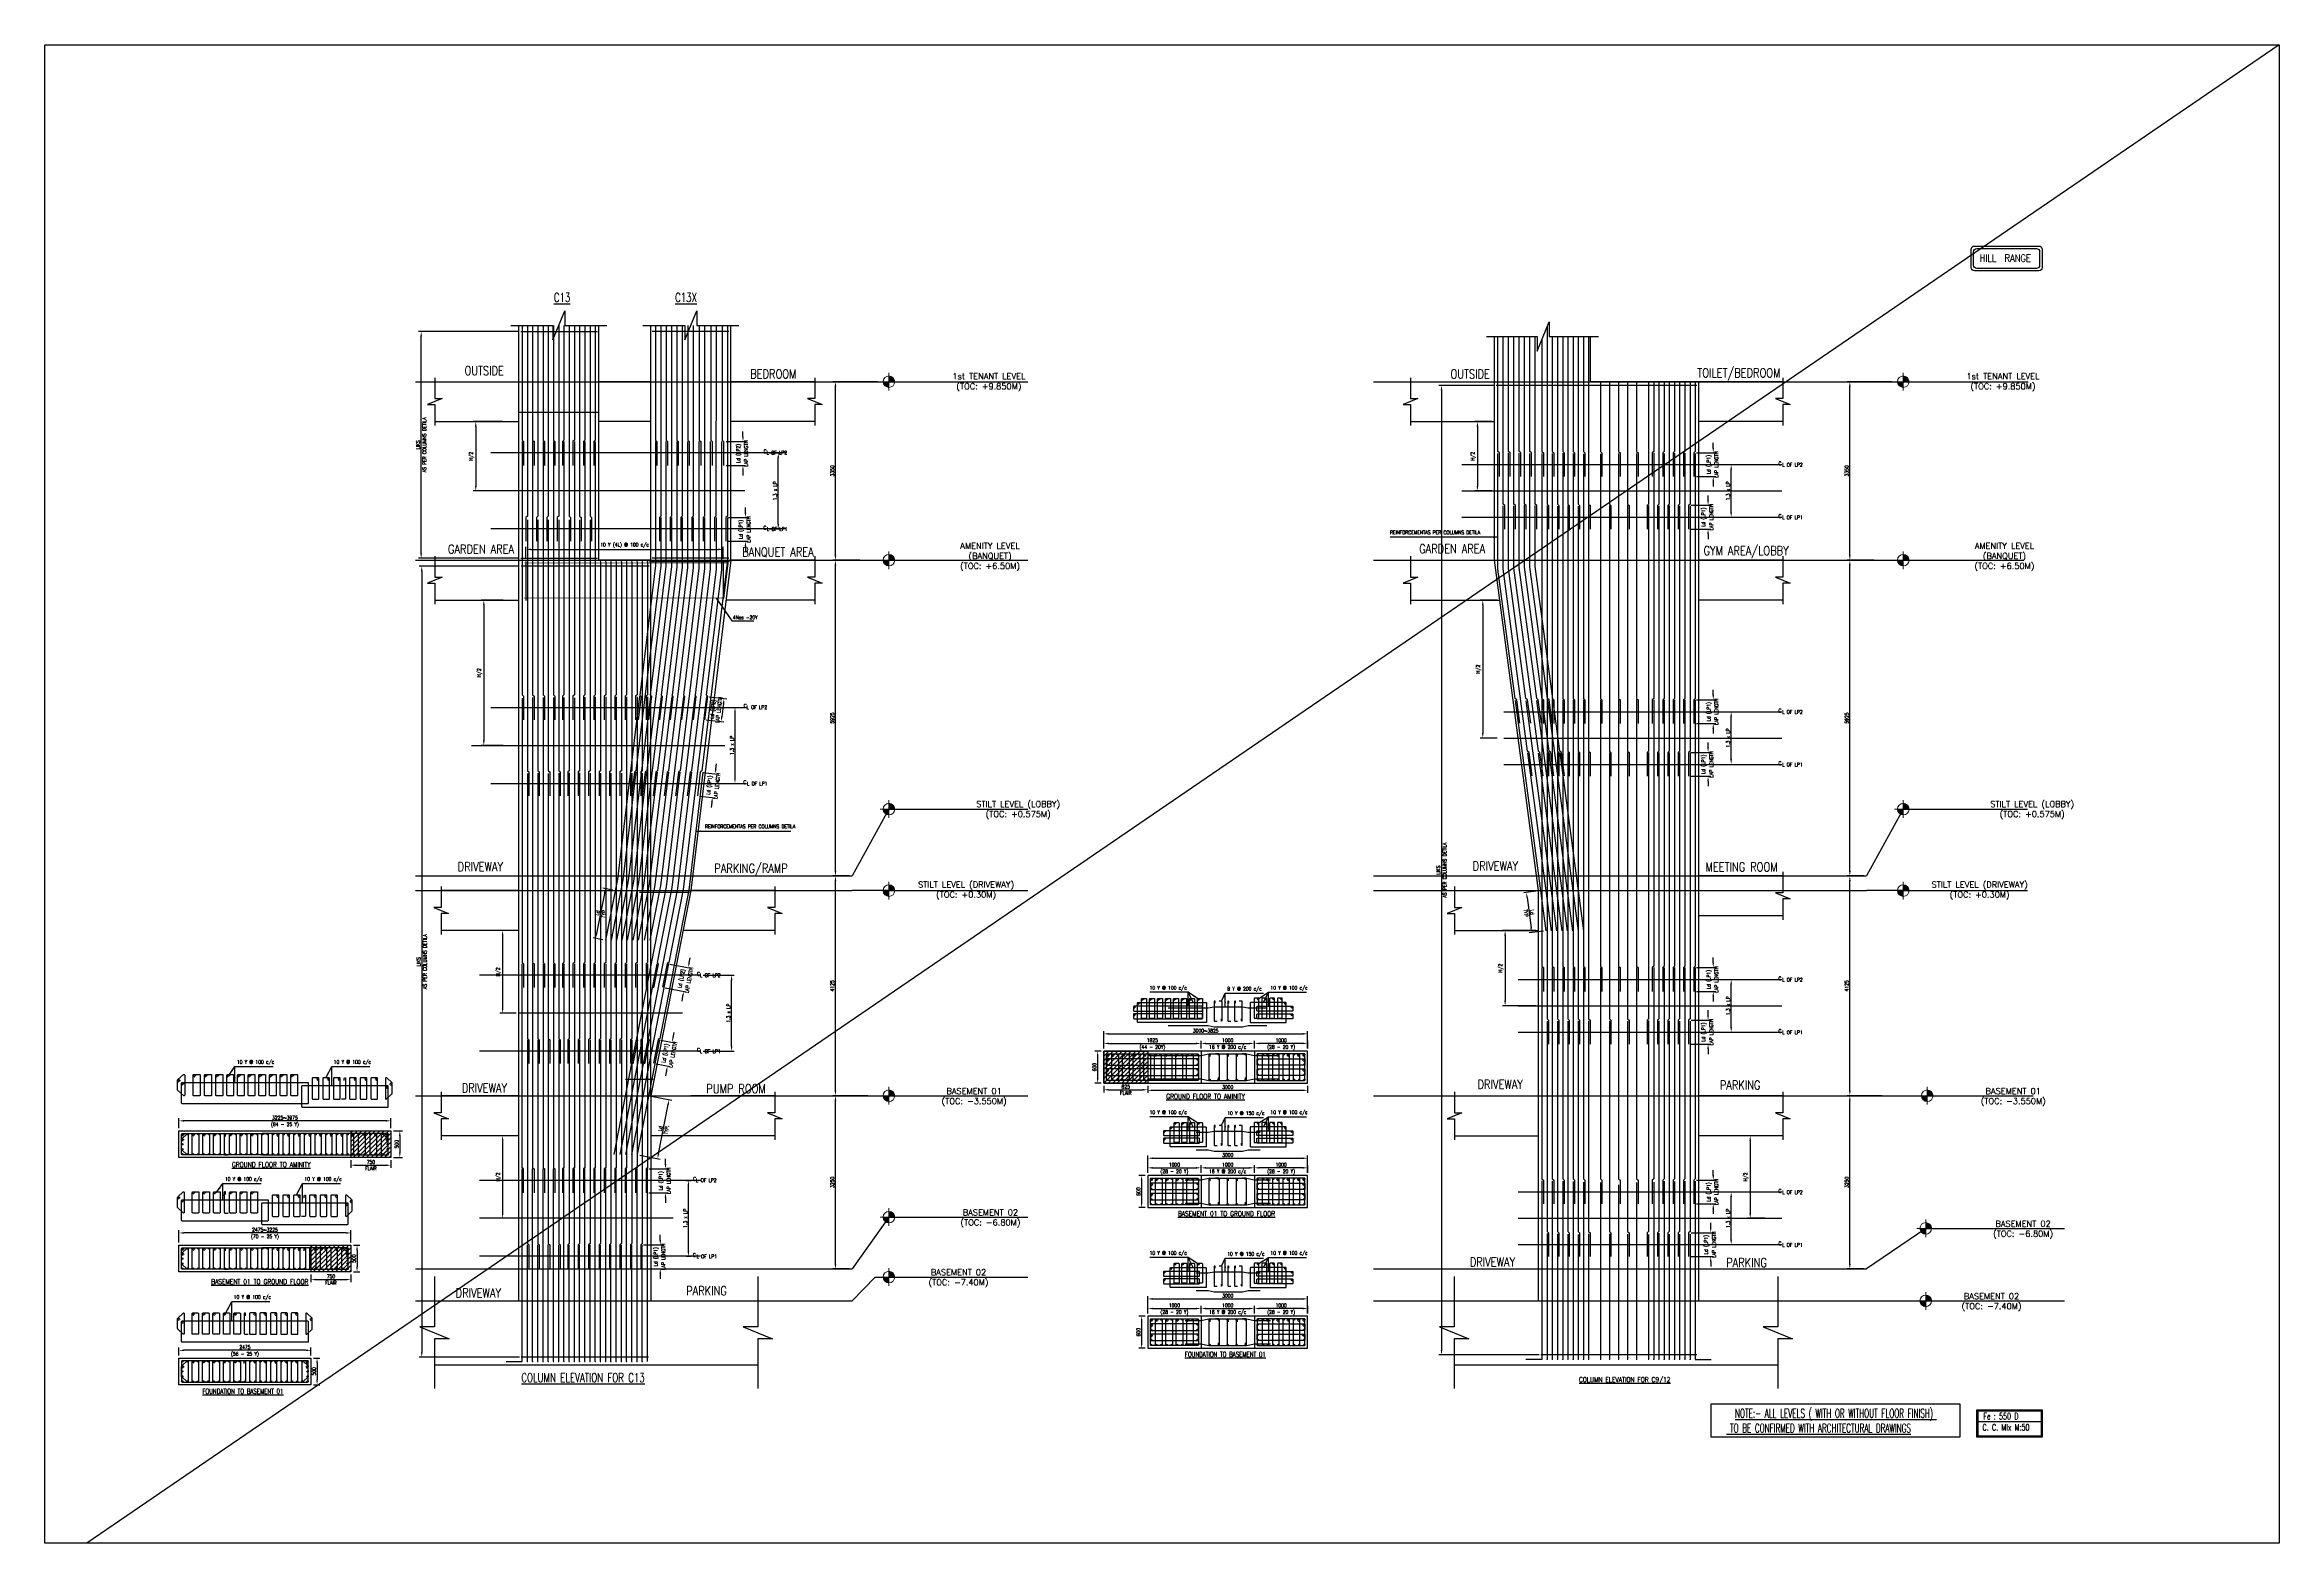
# Model space of a CAD drawing. Extents: x -69352 to 1013721, y -547461 to -186867.
# Drawn here: x 125074 to 292750, y -524893 to -412401 of the extents above; entities that cross this region are included whole.
import ezdxf
from ezdxf.enums import TextEntityAlignment as Align
from ezdxf.lldxf.tags import DXFTag

# ---------------------------------------------------------------- set-up
doc = ezdxf.new("R2010")
doc.units = 0
doc.header["$LTSCALE"] = 500
doc.header["$MEASUREMENT"] = 0
doc.header["$PDMODE"] = 35
doc.header["$PDSIZE"] = -15
doc.linetypes.add('HIDDEN2', pattern=[0.1875, 0.125, -0.0625])
doc.layers.get('DEFPOINTS').update_dxf_attribs({"color": 4})
for name, color, linetype in [('A-ANNO-DIMS', 4, 'Continuous'), ('A-ANNO-REF', 8, 'CENTER'), ('A-LVL-TXT @ 150', 4, 'Continuous'), ('BEAM', 4, 'Continuous'), ('CEN', 8, 'CENTER'), ('S-BRECK LINE', 8, 'Continuous'), ('S-COLUMN', 1, 'Continuous'), ('S-COLUMN SIZES', 2, 'Continuous'), ('S-CONCRET LINE', 4, 'Continuous'), ('S-DIM-1', 5, 'Continuous'), ('S-REINFORCEMENT', 6, 'Continuous'), ('S-SECTION MARK', 1, 'Continuous'), ('S-STIRUPS)', 3, 'Continuous'), ('S-TEXT', 2, 'Continuous'), ('S-TEXT-1 @ 1', 4, 'Continuous'), ('S-TITIL', 6, 'Continuous'), ('S-TITLE', 6, 'Continuous'), ('TITEL', 1, 'Continuous')]:
    doc.layers.add(name, color=color, linetype=linetype)
doc.layers.add('A-ANNO-SYMB', color=152, linetype='Continuous', lineweight=5)
doc.styles.add('ROMAND', font='simplex.shx')
doc.styles.add('ROMANS', font='simplex.shx', dxfattribs={"width": 0.8, "height": 275})
doc.styles.add('TPA - XXS - 1.50 mm', font='simplex.shx', dxfattribs={"height": 1.5})
tags = doc.linetypes.add('CENTER', pattern=[2, 1.25, -0.25, 0.25, -0.25]).pattern_tags.tags
tags[10:11] = [DXFTag(74, 4), DXFTag(75, 0), DXFTag(340, '0'), DXFTag(46, 1.0), DXFTag(50, 0.0), DXFTag(44, 0.0), DXFTag(45, 0.0)]
tags[8:9] = [DXFTag(74, 4), DXFTag(75, 0), DXFTag(340, '0'), DXFTag(46, 1.0), DXFTag(50, 0.0), DXFTag(44, 0.0), DXFTag(45, 0.0)]
tags[6:7] = [DXFTag(74, 4), DXFTag(75, 0), DXFTag(340, '0'), DXFTag(46, 1.0), DXFTag(50, 0.0), DXFTag(44, 0.0), DXFTag(45, 0.0)]
tags[4:5] = [DXFTag(74, 4), DXFTag(75, 0), DXFTag(340, '0'), DXFTag(46, 1.0), DXFTag(50, 0.0), DXFTag(44, 0.0), DXFTag(45, 0.0)]
tags = doc.linetypes.add('HIDDEN', pattern=[0.375, 0.25, -0.125]).pattern_tags.tags
tags[6:7] = [DXFTag(74, 4), DXFTag(75, 0), DXFTag(340, '0'), DXFTag(46, 1.0), DXFTag(50, 0.0), DXFTag(44, 0.0), DXFTag(45, 0.0)]
tags[4:5] = [DXFTag(74, 4), DXFTag(75, 0), DXFTag(340, '0'), DXFTag(46, 1.0), DXFTag(50, 0.0), DXFTag(44, 0.0), DXFTag(45, 0.0)]
doc.dimstyles.new('dim100', dxfattribs={"dimtxt": 250, "dimasz": 250, "dimexe": 200, "dimexo": 200, "dimgap": 100, "dimtad": 1, "dimdec": 0, "dimzin": 0, "dimdsep": 46, "dimtxsty": 'ROMANS', "dimcen": 0, "dimclrd": 5, "dimclre": 5, "dimclrt": 4, "dimadec": 0, "dimazin": 0, "dimtfac": 1, "dimtdec": 0, "dimtix": 1, "dimtofl": 0, "dimtmove": 2, "dimatfit": 3, "dimfxl": 0, "dimtolj": 1, "dimtzin": 0, "dimlwd": -1, "dimlwe": -1, "dimarcsym": 0})
doc.dimstyles.new('dim25', dxfattribs={"dimtxt": 250, "dimasz": 250, "dimexe": 200, "dimexo": 200, "dimgap": 100, "dimtad": 1, "dimdec": 0, "dimlfac": 0.25, "dimzin": 0, "dimdsep": 46, "dimtxsty": 'ROMANS', "dimcen": 0, "dimclrd": 5, "dimclre": 5, "dimclrt": 4, "dimadec": 0, "dimazin": 0, "dimtfac": 1, "dimtdec": 0, "dimtix": 1, "dimtofl": 0, "dimtmove": 2, "dimatfit": 3, "dimfxl": 0, "dimtolj": 1, "dimtzin": 0, "dimlwd": -1, "dimlwe": -1, "dimarcsym": 0})

# ---------------------------------------------------------------- blocks, each defined once
blk = doc.blocks.new('*D1269')
at = {"layer": 'DEFPOINTS', "color": 0}
for p in [(145051, -510984), (145051, -512984), (145510, -512984)]:
    blk.add_point(p, dxfattribs=at)
at = {"layer": 'S-DIM-1', "color": 5}
for p, q in [((145251, -510984), (145710, -510984)), ((145510, -511359), (145510, -512609)), ((145251, -512984), (145710, -512984))]:
    blk.add_line(p, q, dxfattribs=at)
for points in [[(145572, -511359), (145447, -511359), (145510, -510984)], [(145447, -512609), (145572, -512609), (145510, -512984)]]:
    blk.add_solid(points, dxfattribs=at)
at = {"layer": 'S-DIM-1', "color": 4, "insert": (145272, -511984), "char_height": 275, "attachment_point": 5, "rotation": 90, "style": 'ROMANS'}
blk.add_mtext('\\A1;{500}', dxfattribs=at)
blk = doc.blocks.new('*D1270')
at = {"layer": 'DEFPOINTS', "color": 0}
for p in [(135151, -510406), (135151, -510984), (145051, -510984)]:
    blk.add_point(p, dxfattribs=at)
at = {"layer": 'S-DIM-1', "color": 5}
for p, q in [((135151, -510784), (135151, -510206)), ((144676, -510406), (135526, -510406)), ((145051, -510784), (145051, -510206))]:
    blk.add_line(p, q, dxfattribs=at)
for points in [[(135526, -510343), (135526, -510468), (135151, -510406)], [(144676, -510468), (144676, -510343), (145051, -510406)]]:
    blk.add_solid(points, dxfattribs=at)
at = {"layer": 'S-DIM-1', "color": 4, "char_height": 275, "attachment_point": 5, "style": 'ROMANS'}
for s, insert in [('(56 - 25 Y)}', (140101, -510715)), ('\\A1;{\\Fsimplex.shx|c1;\\W0.8;2475', (140101, -510168))]:
    blk.add_mtext(s, dxfattribs=dict(at, insert=insert))
blk = doc.blocks.new('*D1271')
at = {"layer": 'DEFPOINTS', "color": 0}
for p in [(148051, -502519), (148051, -504519), (148510, -504519)]:
    blk.add_point(p, dxfattribs=at)
at = {"layer": 'S-DIM-1', "color": 5}
for p, q in [((148251, -502519), (148710, -502519)), ((148510, -502894), (148510, -504144)), ((148251, -504519), (148710, -504519))]:
    blk.add_line(p, q, dxfattribs=at)
for points in [[(148572, -502894), (148447, -502894), (148510, -502519)], [(148447, -504144), (148572, -504144), (148510, -504519)]]:
    blk.add_solid(points, dxfattribs=at)
at = {"layer": 'S-DIM-1', "color": 4, "insert": (148272, -503519), "char_height": 275, "attachment_point": 5, "rotation": 90, "style": 'ROMANS'}
blk.add_mtext('\\A1;{500}', dxfattribs=at)
blk = doc.blocks.new('*D1272')
at = {"layer": 'DEFPOINTS', "color": 0}
for p in [(135151, -501595), (135151, -502519), (148051, -502519)]:
    blk.add_point(p, dxfattribs=at)
at = {"layer": 'S-DIM-1', "color": 5}
for p, q in [((135151, -502319), (135151, -501395)), ((147676, -501595), (135526, -501595)), ((148051, -502319), (148051, -501395))]:
    blk.add_line(p, q, dxfattribs=at)
for points in [[(135526, -501532), (135526, -501657), (135151, -501595)], [(147676, -501657), (147676, -501532), (148051, -501595)]]:
    blk.add_solid(points, dxfattribs=at)
at = {"layer": 'S-DIM-1', "color": 4, "char_height": 275, "attachment_point": 5, "style": 'ROMANS'}
for s, insert in [('\\A1;\\Fsimplex.shx|c1;\\W0.8;2475~3225', (141601, -501357)), ('(70 - 25 Y)', (141601, -501904))]:
    blk.add_mtext(s, dxfattribs=dict(at, insert=insert))
blk = doc.blocks.new('*D1273')
at = {"layer": 'DEFPOINTS', "color": 0}
for p in [(151051, -493936), (151051, -495936), (151721, -495936)]:
    blk.add_point(p, dxfattribs=at)
at = {"layer": 'S-DIM-1', "color": 5}
for p, q in [((151251, -493936), (151921, -493936)), ((151721, -494311), (151721, -495561)), ((151251, -495936), (151921, -495936))]:
    blk.add_line(p, q, dxfattribs=at)
for points in [[(151783, -494311), (151658, -494311), (151721, -493936)], [(151658, -495561), (151783, -495561), (151721, -495936)]]:
    blk.add_solid(points, dxfattribs=at)
at = {"layer": 'S-DIM-1', "color": 4, "insert": (151483, -494936), "char_height": 275, "attachment_point": 5, "rotation": 90, "style": 'ROMANS'}
blk.add_mtext('\\A1;{500}', dxfattribs=at)
blk = doc.blocks.new('*D1274')
at = {"layer": 'DEFPOINTS', "color": 0}
for p in [(135151, -493178), (135151, -493936), (151051, -493936)]:
    blk.add_point(p, dxfattribs=at)
at = {"layer": 'S-DIM-1', "color": 5}
for p, q in [((135151, -493736), (135151, -492978)), ((150676, -493178), (135526, -493178)), ((151051, -493736), (151051, -492978))]:
    blk.add_line(p, q, dxfattribs=at)
for points in [[(135526, -493116), (135526, -493241), (135151, -493178)], [(150676, -493241), (150676, -493116), (151051, -493178)]]:
    blk.add_solid(points, dxfattribs=at)
at = {"layer": 'S-DIM-1', "color": 4, "char_height": 275, "attachment_point": 5, "style": 'ROMANS'}
for s, insert in [('\\A1;{\\Fsimplex.shx|c1;\\W0.8;3225~3975', (143101, -492941)), ('\\Fsimplex.shx|c0;(84 - 25 Y)}', (143101, -493488))]:
    blk.add_mtext(s, dxfattribs=dict(at, insert=insert))
blk = doc.blocks.new('*D1275')
at = {"layer": 'DEFPOINTS', "color": 0}
for p in [(145051, -504519), (148051, -504519), (148051, -505097)]:
    blk.add_point(p, dxfattribs=at)
at = {"layer": 'S-DIM-1', "color": 5}
for p, q in [((145051, -504719), (145051, -505297)), ((145426, -505097), (147676, -505097)), ((148051, -504719), (148051, -505297))]:
    blk.add_line(p, q, dxfattribs=at)
for points in [[(145426, -505034), (145426, -505159), (145051, -505097)], [(147676, -505159), (147676, -505034), (148051, -505097)]]:
    blk.add_solid(points, dxfattribs=at)
at = {"layer": 'S-DIM-1', "color": 4, "char_height": 275, "attachment_point": 5, "style": 'ROMANS'}
for s, insert in [('FLAIR', (146551, -505334)), ('\\A1;750', (146551, -504859))]:
    blk.add_mtext(s, dxfattribs=dict(at, insert=insert))
blk = doc.blocks.new('*D1276')
at = {"layer": 'DEFPOINTS', "color": 0}
for p in [(148051, -495936), (151051, -495936), (151051, -496514)]:
    blk.add_point(p, dxfattribs=at)
at = {"layer": 'S-DIM-1', "color": 5}
for p, q in [((148051, -496136), (148051, -496714)), ((151051, -496136), (151051, -496714)), ((148426, -496514), (150676, -496514))]:
    blk.add_line(p, q, dxfattribs=at)
for points in [[(148426, -496451), (148426, -496576), (148051, -496514)], [(150676, -496576), (150676, -496451), (151051, -496514)]]:
    blk.add_solid(points, dxfattribs=at)
at = {"layer": 'S-DIM-1', "color": 4, "char_height": 275, "attachment_point": 5, "style": 'ROMANS'}
for s, insert in [('\\A1;750', (149551, -496276)), ('FLAIR', (149551, -496751))]:
    blk.add_mtext(s, dxfattribs=dict(at, insert=insert))
blk = doc.blocks.new('LEVEL SYMB')
h = blk.add_hatch(color=256)
h.dxf.hatch_style = 1
h.paths.add_polyline_path([(0, 0), (0, 217, -0.414214), (217, 0)])
h.paths.add_polyline_path([(0, 0), (0, -217, -0.414214), (-217, 0)])
for p, q in [((332, 0), (-332, 0)), ((0, 332), (0, -332))]:
    blk.add_line(p, q)
blk.add_circle((0, 0), 217)
blk = doc.blocks.new('*D1277')
at = {"layer": 'A-ANNO-DIMS', "color": 5}
for p, q in [((185453, -491297), (184208, -491297)), ((184408, -503922), (184408, -491672)), ((185453, -504297), (184208, -504297))]:
    blk.add_line(p, q, dxfattribs=at)
for points in [[(184471, -491672), (184346, -491672), (184408, -491297)], [(184346, -503922), (184471, -503922), (184408, -504297)]]:
    blk.add_solid(points, dxfattribs=at)
at = {"layer": 'DEFPOINTS', "color": 0}
for p in [(184408, -491297), (185653, -491297), (185653, -504297)]:
    blk.add_point(p, dxfattribs=at)
at = {"layer": 'A-ANNO-DIMS', "color": 4, "insert": (184171, -497797), "char_height": 275, "attachment_point": 5, "rotation": 90, "style": 'ROMANS'}
blk.add_mtext('\\A1;3250', dxfattribs=at)
blk = doc.blocks.new('*D1278')
at = {"layer": 'A-ANNO-DIMS', "color": 5}
for p, q in [((185453, -474797), (184208, -474797)), ((184408, -490922), (184408, -475172)), ((186844, -491297), (184208, -491297))]:
    blk.add_line(p, q, dxfattribs=at)
for points in [[(184471, -475172), (184346, -475172), (184408, -474797)], [(184346, -490922), (184471, -490922), (184408, -491297)]]:
    blk.add_solid(points, dxfattribs=at)
at = {"layer": 'DEFPOINTS', "color": 0}
for p in [(184408, -474797), (185653, -474797), (187044, -491297)]:
    blk.add_point(p, dxfattribs=at)
at = {"layer": 'A-ANNO-DIMS', "color": 4, "insert": (184171, -483047), "char_height": 275, "attachment_point": 5, "rotation": 90, "style": 'ROMANS'}
blk.add_mtext('\\A1;4125', dxfattribs=at)
blk = doc.blocks.new('*D1279')
at = {"layer": 'A-ANNO-DIMS', "color": 5}
for p, q in [((186234, -451097), (184208, -451097)), ((184408, -474422), (184408, -451472)), ((185453, -474797), (184208, -474797))]:
    blk.add_line(p, q, dxfattribs=at)
for points in [[(184471, -451472), (184346, -451472), (184408, -451097)], [(184346, -474422), (184471, -474422), (184408, -474797)]]:
    blk.add_solid(points, dxfattribs=at)
at = {"layer": 'DEFPOINTS', "color": 0}
for p in [(184408, -451097), (186434, -451097), (185653, -474797)]:
    blk.add_point(p, dxfattribs=at)
at = {"layer": 'A-ANNO-DIMS', "color": 4, "insert": (184171, -462947), "char_height": 275, "attachment_point": 5, "rotation": 90, "style": 'ROMANS'}
blk.add_mtext('\\A1;5925', dxfattribs=at)
blk = doc.blocks.new('*D1280')
at = {"layer": 'A-ANNO-DIMS', "color": 5}
for p, q in [((187557, -437697), (184208, -437697)), ((184408, -450722), (184408, -438072)), ((185453, -451097), (184208, -451097))]:
    blk.add_line(p, q, dxfattribs=at)
for points in [[(184471, -438072), (184346, -438072), (184408, -437697)], [(184346, -450722), (184471, -450722), (184408, -451097)]]:
    blk.add_solid(points, dxfattribs=at)
at = {"layer": 'DEFPOINTS', "color": 0}
for p in [(184408, -437697), (187757, -437697), (185653, -451097)]:
    blk.add_point(p, dxfattribs=at)
at = {"layer": 'A-ANNO-DIMS', "color": 4, "insert": (184171, -444397), "char_height": 275, "attachment_point": 5, "rotation": 90, "style": 'ROMANS'}
blk.add_mtext('\\A1;3350', dxfattribs=at)
blk = doc.blocks.new('*U1266')
at = {"layer": 'S-BRECK LINE'}
blk.add_lwpolyline([(-900, 0), (-113, 0), (-113, -275), (113, 275), (113, 0), (900, 0)], dxfattribs=at)
blk = doc.blocks.new('*U1267')
at = {"layer": 'S-BRECK LINE'}
blk.add_lwpolyline([(-1058, 0), (-113, 0), (-113, -275), (113, 275), (113, 0), (1042, 0)], dxfattribs=at)
blk = doc.blocks.new('*D1281')
at = {"layer": 'DEFPOINTS', "color": 0}
for p in [(167889, -475897), (166417, -479481), (167162, -479626)]:
    blk.add_point(p, dxfattribs=at)
at = {"layer": 'S-SECTION MARK', "color": 5}
for p, q in [((167072, -476119), (166488, -479113)), ((167693, -475858), (166947, -475713)), ((166966, -479588), (166220, -479443))]:
    blk.add_line(p, q, dxfattribs=at)
for points in [[(167133, -476131), (167010, -476107), (167143, -475751)], [(166427, -479101), (166550, -479125), (166417, -479481)]]:
    blk.add_solid(points, dxfattribs=at)
at = {"layer": 'S-SECTION MARK', "color": 4, "char_height": 275, "attachment_point": 5, "rotation": 78.97654, "style": 'ROMANS'}
for s, insert in [('\\A1;Ld', (166547, -477571)), ('TYP', (167013, -477662))]:
    blk.add_mtext(s, dxfattribs=dict(at, insert=insert))
blk = doc.blocks.new('*U1268')
at = {"layer": 'S-BRECK LINE'}
blk.add_lwpolyline([(-900, 0), (-113, 0), (-113, -275), (113, 275), (113, 0), (900, 0)], dxfattribs=at)
blk = doc.blocks.new('*D1282')
at = {"color": 5}
for p, q in [((170587, -491335), (172122, -491634)), ((171137, -495645), (171854, -491964)), ((169726, -495752), (171262, -496051))]:
    blk.add_line(p, q, dxfattribs=at)
for points in [[(171915, -491976), (171793, -491952), (171926, -491596)], [(171076, -495633), (171198, -495657), (171065, -496013)]]:
    blk.add_solid(points, dxfattribs=at)
at = {"layer": 'DEFPOINTS', "color": 0}
for p in [(170390, -491297), (171926, -491596), (169530, -495714)]:
    blk.add_point(p, dxfattribs=at)
at = {"color": 4, "char_height": 275, "attachment_point": 5, "rotation": 78.97654, "style": 'ROMANS'}
for s, insert in [('\\A1;Ld', (171262, -493759)), ('TYP.', (171729, -493850))]:
    blk.add_mtext(s, dxfattribs=dict(at, insert=insert))
blk = doc.blocks.new('*D1283')
at = {"color": 5}
for p, q in [((173434, -481320), (173506, -480952)), ((171980, -481419), (173559, -481726)), ((171634, -483197), (173212, -483504)), ((172944, -483834), (172873, -484202))]:
    blk.add_line(p, q, dxfattribs=at)
for points in [[(173373, -481308), (173495, -481332), (173362, -481688)], [(173006, -483846), (172883, -483822), (173016, -483466)]]:
    blk.add_solid(points, dxfattribs=at)
at = {"layer": 'DEFPOINTS', "color": 0}
for p in [(171784, -481380), (171437, -483158), (173016, -483466)]:
    blk.add_point(p, dxfattribs=at)
at = {"color": 4, "char_height": 275, "attachment_point": 5, "rotation": 78.97654, "style": 'ROMANS'}
for s, insert in [('\\A1;Ld (LP2)', (172885, -482518)), ('LAP LENGTH', (173422, -482622))]:
    blk.add_mtext(s, dxfattribs=dict(at, insert=insert))
blk = doc.blocks.new('*D1284')
at = {"color": 5}
for p, q in [((171306, -487119), (172347, -487322)), ((172223, -486915), (172295, -486547)), ((170960, -488897), (172001, -489099)), ((171733, -489429), (171661, -489797))]:
    blk.add_line(p, q, dxfattribs=at)
for points in [[(172161, -486903), (172284, -486927), (172151, -487283)], [(171794, -489441), (171672, -489417), (171805, -489061)]]:
    blk.add_solid(points, dxfattribs=at)
at = {"layer": 'DEFPOINTS', "color": 0}
for p in [(171110, -487080), (170763, -488858), (171805, -489061)]:
    blk.add_point(p, dxfattribs=at)
at = {"color": 4, "char_height": 275, "attachment_point": 5, "rotation": 78.97654, "style": 'ROMANS'}
for s, insert in [('\\A1;Ld (LP1)', (171674, -488113)), ('LAP LENGTH', (172211, -488218))]:
    blk.add_mtext(s, dxfattribs=dict(at, insert=insert))
blk = doc.blocks.new('*D1285')
at = {"color": 5}
for p, q in [((174480, -482247), (176815, -482247)), ((176615, -487572), (176615, -482622)), ((174480, -487947), (176815, -487947))]:
    blk.add_line(p, q, dxfattribs=at)
for points in [[(176677, -482622), (176552, -482622), (176615, -482247)], [(176552, -487572), (176677, -487572), (176615, -487947)]]:
    blk.add_solid(points, dxfattribs=at)
at = {"layer": 'DEFPOINTS', "color": 0}
for p in [(174280, -482247), (176615, -482247), (174280, -487947)]:
    blk.add_point(p, dxfattribs=at)
at = {"color": 4, "insert": (176377, -485097), "char_height": 275, "attachment_point": 5, "rotation": 90, "style": 'ROMANS'}
blk.add_mtext('\\A1;1.3 x LP', dxfattribs=at)
blk = doc.blocks.new('*D1286')
at = {"color": 5}
for p, q in [((174921, -461351), (176249, -461512)), ((176006, -461860), (175887, -462843)), ((174713, -463078), (176041, -463239))]:
    blk.add_line(p, q, dxfattribs=at)
for points in [[(176068, -461868), (175944, -461853), (176051, -461488)], [(175825, -462835), (175949, -462850), (175842, -463215)]]:
    blk.add_solid(points, dxfattribs=at)
at = {"layer": 'DEFPOINTS', "color": 0}
for p in [(174723, -461327), (174514, -463054), (175842, -463215)]:
    blk.add_point(p, dxfattribs=at)
at = {"color": 4, "insert": (175431, -462303), "char_height": 275, "attachment_point": 5, "rotation": 83.10257, "style": 'ROMANS'}
blk.add_mtext('\\A1;Ld (LP2)\\PLAP LENGTH', dxfattribs=at)
blk = doc.blocks.new('*D1287')
at = {"color": 5}
for p, q in [((174468, -467026), (175590, -467161)), ((175436, -466765), (175481, -466393)), ((174253, -468800), (175375, -468935)), ((175132, -469283), (175087, -469656))]:
    blk.add_line(p, q, dxfattribs=at)
for points in [[(175374, -466757), (175498, -466772), (175391, -467137)], [(175194, -469291), (175070, -469276), (175177, -468911)]]:
    blk.add_solid(points, dxfattribs=at)
at = {"layer": 'DEFPOINTS', "color": 0}
for p in [(174269, -467002), (174055, -468775), (175177, -468911)]:
    blk.add_point(p, dxfattribs=at)
at = {"color": 4, "char_height": 275, "attachment_point": 5, "rotation": 83.10257, "style": 'ROMANS'}
for s, insert in [('\\A1;Ld (LP1)', (174977, -467987)), ('LAP LENGTH', (175520, -468053))]:
    blk.add_mtext(s, dxfattribs=dict(at, insert=insert))
blk = doc.blocks.new('*D1288')
at = {"color": 5}
for p, q in [((176698, -462147), (177072, -462147)), ((176872, -467472), (176872, -462522)), ((176698, -467847), (177072, -467847))]:
    blk.add_line(p, q, dxfattribs=at)
for points in [[(176935, -462522), (176810, -462522), (176872, -462147)], [(176810, -467472), (176935, -467472), (176872, -467847)]]:
    blk.add_solid(points, dxfattribs=at)
at = {"layer": 'DEFPOINTS', "color": 0}
for p in [(176498, -462147), (176872, -462147), (176498, -467847)]:
    blk.add_point(p, dxfattribs=at)
at = {"color": 4, "insert": (176635, -464997), "char_height": 275, "attachment_point": 5, "rotation": 90, "style": 'ROMANS'}
blk.add_mtext('\\A1;1.3 x LP', dxfattribs=at)
blk = doc.blocks.new('*D1289')
at = {"color": 5}
for p, q in [((177655, -447519), (177655, -447144)), ((176395, -447894), (177855, -447894)), ((176395, -449681), (177855, -449681)), ((177655, -450056), (177655, -450431))]:
    blk.add_line(p, q, dxfattribs=at)
for points in [[(177593, -447519), (177718, -447519), (177655, -447894)], [(177718, -450056), (177593, -450056), (177655, -449681)]]:
    blk.add_solid(points, dxfattribs=at)
at = {"layer": 'DEFPOINTS', "color": 0}
for p in [(176195, -447894), (176195, -449681), (177655, -449681)]:
    blk.add_point(p, dxfattribs=at)
at = {"color": 4, "char_height": 275, "attachment_point": 5, "rotation": 90, "style": 'ROMANS'}
for s, insert in [('\\A1;Ld (LP1)', (177346, -448787)), ('LAP LENGTH', (177893, -448787))]:
    blk.add_mtext(s, dxfattribs=dict(at, insert=insert))
blk = doc.blocks.new('*D1290')
at = {"color": 5}
for p, q in [((176209, -442194), (177670, -442194)), ((177470, -441819), (177470, -441444)), ((176209, -443981), (177670, -443981)), ((177470, -444356), (177470, -444731))]:
    blk.add_line(p, q, dxfattribs=at)
for points in [[(177408, -441819), (177533, -441819), (177470, -442194)], [(177533, -444356), (177408, -444356), (177470, -443981)]]:
    blk.add_solid(points, dxfattribs=at)
at = {"layer": 'DEFPOINTS', "color": 0}
for p in [(176009, -442194), (176009, -443981), (177470, -443981)]:
    blk.add_point(p, dxfattribs=at)
at = {"color": 4, "char_height": 275, "attachment_point": 5, "rotation": 90, "style": 'ROMANS'}
for s, insert in [('\\A1;Ld (LP2)', (177161, -443088)), ('LAP LENGTH', (177708, -443088))]:
    blk.add_mtext(s, dxfattribs=dict(at, insert=insert))
blk = doc.blocks.new('*D1291')
at = {"color": 5}
for p, q in [((179459, -443047), (180320, -443047)), ((180120, -448372), (180120, -443422)), ((179459, -448747), (180320, -448747))]:
    blk.add_line(p, q, dxfattribs=at)
for points in [[(180182, -443422), (180057, -443422), (180120, -443047)], [(180057, -448372), (180182, -448372), (180120, -448747)]]:
    blk.add_solid(points, dxfattribs=at)
at = {"layer": 'DEFPOINTS', "color": 0}
for p in [(179259, -443047), (180120, -443047), (179259, -448747)]:
    blk.add_point(p, dxfattribs=at)
at = {"color": 4, "insert": (179882, -445897), "char_height": 275, "attachment_point": 5, "rotation": 90, "style": 'ROMANS'}
blk.add_mtext('\\A1;1.3 x LP', dxfattribs=at)
blk = doc.blocks.new('*D1292')
at = {"color": 5}
for p, q in [((160453, -478897), (159237, -478897)), ((159437, -479272), (159437, -484722)), ((160453, -485097), (159237, -485097))]:
    blk.add_line(p, q, dxfattribs=at)
for points in [[(159499, -479272), (159374, -479272), (159437, -478897)], [(159374, -484722), (159499, -484722), (159437, -485097)]]:
    blk.add_solid(points, dxfattribs=at)
at = {"layer": 'DEFPOINTS', "color": 0}
for p in [(160653, -478897), (159437, -485097), (160653, -485097)]:
    blk.add_point(p, dxfattribs=at)
at = {"color": 4, "insert": (159127, -481997), "char_height": 275, "attachment_point": 5, "rotation": 90, "style": 'ROMANS'}
blk.add_mtext('\\A1;H/2', dxfattribs=at)
blk = doc.blocks.new('*D1293')
at = {"color": 5}
for p, q in [((159488, -454097), (157823, -454097)), ((158023, -454472), (158023, -464622)), ((159488, -464997), (157823, -464997))]:
    blk.add_line(p, q, dxfattribs=at)
for points in [[(158086, -454472), (157961, -454472), (158023, -454097)], [(157961, -464622), (158086, -464622), (158023, -464997)]]:
    blk.add_solid(points, dxfattribs=at)
at = {"layer": 'DEFPOINTS', "color": 0}
for p in [(159688, -454097), (158023, -464997), (159688, -464997)]:
    blk.add_point(p, dxfattribs=at)
at = {"color": 4, "insert": (157714, -459547), "char_height": 275, "attachment_point": 5, "rotation": 90, "style": 'ROMANS'}
blk.add_mtext('\\A1;H/2', dxfattribs=at)
blk = doc.blocks.new('*D1294')
at = {"color": 5}
for p, q in [((160626, -451552), (153167, -451552)), ((153367, -451927), (153367, -510544)), ((160703, -510919), (153167, -510919))]:
    blk.add_line(p, q, dxfattribs=at)
for points in [[(153429, -451927), (153304, -451927), (153367, -451552)], [(153304, -510544), (153429, -510544), (153367, -510919)]]:
    blk.add_solid(points, dxfattribs=at)
at = {"layer": 'DEFPOINTS', "color": 0}
for p in [(160826, -451552), (153367, -510919), (160903, -510919)]:
    blk.add_point(p, dxfattribs=at)
at = {"color": 4, "char_height": 275, "attachment_point": 5, "rotation": 90, "style": 'ROMANS'}
for s, insert in [('AS PER COLUMNS DETILA', (153604, -481236)), ('\\A1;LIKS', (153129, -481236))]:
    blk.add_mtext(s, dxfattribs=dict(at, insert=insert))
blk = doc.blocks.new('*D1295')
at = {"color": 5}
for p, q in [((160453, -494297), (159237, -494297)), ((159437, -494672), (159437, -500122)), ((160453, -500497), (159237, -500497))]:
    blk.add_line(p, q, dxfattribs=at)
for points in [[(159499, -494672), (159374, -494672), (159437, -494297)], [(159374, -500122), (159499, -500122), (159437, -500497)]]:
    blk.add_solid(points, dxfattribs=at)
at = {"layer": 'DEFPOINTS', "color": 0}
for p in [(160653, -494297), (159437, -500497), (160653, -500497)]:
    blk.add_point(p, dxfattribs=at)
at = {"color": 4, "insert": (159127, -497397), "char_height": 275, "attachment_point": 5, "rotation": 90, "style": 'ROMANS'}
blk.add_mtext('\\A1;H/2', dxfattribs=at)
blk = doc.blocks.new('*D1296')
at = {"color": 5}
for p, q in [((160453, -494297), (159237, -494297)), ((159437, -494672), (159437, -500122)), ((160453, -500497), (159237, -500497))]:
    blk.add_line(p, q, dxfattribs=at)
for points in [[(159499, -494672), (159374, -494672), (159437, -494297)], [(159374, -500122), (159499, -500122), (159437, -500497)]]:
    blk.add_solid(points, dxfattribs=at)
at = {"layer": 'DEFPOINTS', "color": 0}
for p in [(160653, -494297), (159437, -500497), (160653, -500497)]:
    blk.add_point(p, dxfattribs=at)
at = {"color": 4, "insert": (159127, -497397), "char_height": 275, "attachment_point": 5, "rotation": 90, "style": 'ROMANS'}
blk.add_mtext('\\A1;H/2', dxfattribs=at)
blk = doc.blocks.new('*D1297')
at = {"color": 5}
for p, q in [((171657, -496419), (171657, -496044)), ((170396, -496794), (171857, -496794)), ((170396, -498581), (171857, -498581)), ((171657, -498956), (171657, -499331))]:
    blk.add_line(p, q, dxfattribs=at)
for points in [[(171594, -496419), (171719, -496419), (171657, -496794)], [(171719, -498956), (171594, -498956), (171657, -498581)]]:
    blk.add_solid(points, dxfattribs=at)
at = {"layer": 'DEFPOINTS', "color": 0}
for p in [(170196, -496794), (170196, -498581), (171657, -498581)]:
    blk.add_point(p, dxfattribs=at)
at = {"color": 4, "char_height": 275, "attachment_point": 5, "rotation": 90, "style": 'ROMANS'}
for s, insert in [('\\A1;Ld (LP1)', (171347, -497687)), ('LAP LENGTH', (171894, -497687))]:
    blk.add_mtext(s, dxfattribs=dict(at, insert=insert))
blk = doc.blocks.new('*D1298')
at = {"color": 5}
for p, q in [((170005, -502494), (171465, -502494)), ((171265, -502119), (171265, -501744)), ((170005, -504281), (171465, -504281)), ((171265, -504656), (171265, -505031))]:
    blk.add_line(p, q, dxfattribs=at)
for points in [[(171203, -502119), (171328, -502119), (171265, -502494)], [(171328, -504656), (171203, -504656), (171265, -504281)]]:
    blk.add_solid(points, dxfattribs=at)
at = {"layer": 'DEFPOINTS', "color": 0}
for p in [(169805, -502494), (169805, -504281), (171265, -504281)]:
    blk.add_point(p, dxfattribs=at)
at = {"color": 4, "char_height": 275, "attachment_point": 5, "rotation": 90, "style": 'ROMANS'}
for s, insert in [('\\A1;Ld (LP1)', (170956, -503387)), ('LAP LENGTH', (171503, -503387))]:
    blk.add_mtext(s, dxfattribs=dict(at, insert=insert))
blk = doc.blocks.new('*D1299')
at = {"color": 5}
for p, q in [((173199, -497647), (173574, -497647)), ((173374, -502972), (173374, -498022)), ((173199, -503347), (173574, -503347))]:
    blk.add_line(p, q, dxfattribs=at)
for points in [[(173436, -498022), (173311, -498022), (173374, -497647)], [(173311, -502972), (173436, -502972), (173374, -503347)]]:
    blk.add_solid(points, dxfattribs=at)
at = {"layer": 'DEFPOINTS', "color": 0}
for p in [(172999, -497647), (173374, -497647), (172999, -503347)]:
    blk.add_point(p, dxfattribs=at)
at = {"color": 4, "insert": (173136, -500497), "char_height": 275, "attachment_point": 5, "rotation": 90, "style": 'ROMANS'}
blk.add_mtext('\\A1;1.3 x LP', dxfattribs=at)
blk = doc.blocks.new('*D1300')
at = {"layer": 'A-ANNO-DIMS', "color": 5}
for p, q in [((261569, -491297), (260324, -491297)), ((260524, -503922), (260524, -491672)), ((261569, -504297), (260324, -504297))]:
    blk.add_line(p, q, dxfattribs=at)
for points in [[(260586, -491672), (260461, -491672), (260524, -491297)], [(260461, -503922), (260586, -503922), (260524, -504297)]]:
    blk.add_solid(points, dxfattribs=at)
at = {"layer": 'DEFPOINTS', "color": 0}
for p in [(260524, -491297), (261769, -491297), (261769, -504297)]:
    blk.add_point(p, dxfattribs=at)
at = {"layer": 'A-ANNO-DIMS', "color": 4, "insert": (260286, -497797), "char_height": 275, "attachment_point": 5, "rotation": 90, "style": 'ROMANS'}
blk.add_mtext('\\A1;3250', dxfattribs=at)
blk = doc.blocks.new('*D1301')
at = {"layer": 'A-ANNO-DIMS', "color": 5}
for p, q in [((261569, -474797), (260324, -474797)), ((260524, -490922), (260524, -475172)), ((262960, -491297), (260324, -491297))]:
    blk.add_line(p, q, dxfattribs=at)
for points in [[(260586, -475172), (260461, -475172), (260524, -474797)], [(260461, -490922), (260586, -490922), (260524, -491297)]]:
    blk.add_solid(points, dxfattribs=at)
at = {"layer": 'DEFPOINTS', "color": 0}
for p in [(260524, -474797), (261769, -474797), (263160, -491297)]:
    blk.add_point(p, dxfattribs=at)
at = {"layer": 'A-ANNO-DIMS', "color": 4, "insert": (260286, -483047), "char_height": 275, "attachment_point": 5, "rotation": 90, "style": 'ROMANS'}
blk.add_mtext('\\A1;4125', dxfattribs=at)
blk = doc.blocks.new('*D1302')
at = {"layer": 'A-ANNO-DIMS', "color": 5}
for p, q in [((262350, -451097), (260324, -451097)), ((260524, -474422), (260524, -451472)), ((261569, -474797), (260324, -474797))]:
    blk.add_line(p, q, dxfattribs=at)
for points in [[(260586, -451472), (260461, -451472), (260524, -451097)], [(260461, -474422), (260586, -474422), (260524, -474797)]]:
    blk.add_solid(points, dxfattribs=at)
at = {"layer": 'DEFPOINTS', "color": 0}
for p in [(260524, -451097), (262550, -451097), (261769, -474797)]:
    blk.add_point(p, dxfattribs=at)
at = {"layer": 'A-ANNO-DIMS', "color": 4, "insert": (260286, -462947), "char_height": 275, "attachment_point": 5, "rotation": 90, "style": 'ROMANS'}
blk.add_mtext('\\A1;5925', dxfattribs=at)
blk = doc.blocks.new('*D1303')
at = {"layer": 'A-ANNO-DIMS', "color": 5}
for p, q in [((263673, -437697), (260324, -437697)), ((260524, -450722), (260524, -438072)), ((261569, -451097), (260324, -451097))]:
    blk.add_line(p, q, dxfattribs=at)
for points in [[(260586, -438072), (260461, -438072), (260524, -437697)], [(260461, -450722), (260586, -450722), (260524, -451097)]]:
    blk.add_solid(points, dxfattribs=at)
at = {"layer": 'DEFPOINTS', "color": 0}
for p in [(260524, -437697), (263873, -437697), (261769, -451097)]:
    blk.add_point(p, dxfattribs=at)
at = {"layer": 'A-ANNO-DIMS', "color": 4, "insert": (260286, -444397), "char_height": 275, "attachment_point": 5, "rotation": 90, "style": 'ROMANS'}
blk.add_mtext('\\A1;3350', dxfattribs=at)
blk = doc.blocks.new('*D1304')
at = {"layer": 'DEFPOINTS', "color": 0}
for p in [(207842, -507845), (207383, -510245), (207842, -510245)]:
    blk.add_point(p, dxfattribs=at)
at = {"layer": 'S-DIM-1', "color": 5}
for p, q in [((207642, -507845), (207183, -507845)), ((207383, -508220), (207383, -509870)), ((207642, -510245), (207183, -510245))]:
    blk.add_line(p, q, dxfattribs=at)
for points in [[(207445, -508220), (207320, -508220), (207383, -507845)], [(207320, -509870), (207445, -509870), (207383, -510245)]]:
    blk.add_solid(points, dxfattribs=at)
at = {"layer": 'S-DIM-1', "color": 4, "insert": (207145, -509045), "char_height": 275, "attachment_point": 5, "rotation": 90, "style": 'ROMANS'}
blk.add_mtext('\\A1;{600}', dxfattribs=at)
blk = doc.blocks.new('*D1305')
at = {"layer": 'DEFPOINTS', "color": 0}
for p in [(207842, -507845), (219842, -506545), (219842, -507845)]:
    blk.add_point(p, dxfattribs=at)
at = {"layer": 'S-DIM-1', "color": 5}
for p, q in [((207842, -507645), (207842, -506345)), ((219842, -507645), (219842, -506345)), ((208217, -506545), (219467, -506545))]:
    blk.add_line(p, q, dxfattribs=at)
for points in [[(208217, -506483), (208217, -506608), (207842, -506545)], [(219467, -506608), (219467, -506483), (219842, -506545)]]:
    blk.add_solid(points, dxfattribs=at)
at = {"layer": 'S-DIM-1', "color": 4, "insert": (213842, -506308), "char_height": 275, "attachment_point": 5, "style": 'ROMANS'}
blk.add_mtext('\\A1;3000', dxfattribs=at)
blk = doc.blocks.new('*D1306')
at = {"layer": 'DEFPOINTS', "color": 0}
for p in [(207842, -507845), (211842, -507268), (211842, -507845)]:
    blk.add_point(p, dxfattribs=at)
at = {"layer": 'S-DIM-1', "color": 5}
for p, q in [((207842, -507645), (207842, -507068)), ((208217, -507268), (211467, -507268)), ((211842, -507645), (211842, -507068))]:
    blk.add_line(p, q, dxfattribs=at)
for points in [[(208217, -507205), (208217, -507330), (207842, -507268)], [(211467, -507330), (211467, -507205), (211842, -507268)]]:
    blk.add_solid(points, dxfattribs=at)
at = {"layer": 'S-DIM-1', "color": 4, "char_height": 275, "attachment_point": 5, "style": 'ROMANS'}
for s, insert in [('(28 - 20 Y)', (209842, -507577)), ('\\A1;\\Fsimplex.shx|c1;\\W0.8;1000', (209842, -507030))]:
    blk.add_mtext(s, dxfattribs=dict(at, insert=insert))
blk = doc.blocks.new('*D1307')
at = {"layer": 'DEFPOINTS', "color": 0}
for p in [(211842, -507845), (215842, -507268), (215842, -507845)]:
    blk.add_point(p, dxfattribs=at)
at = {"layer": 'S-DIM-1', "color": 5}
for p, q in [((211842, -507645), (211842, -507068)), ((212217, -507268), (215467, -507268)), ((215842, -507645), (215842, -507068))]:
    blk.add_line(p, q, dxfattribs=at)
for points in [[(212217, -507205), (212217, -507330), (211842, -507268)], [(215467, -507330), (215467, -507205), (215842, -507268)]]:
    blk.add_solid(points, dxfattribs=at)
at = {"layer": 'S-DIM-1', "color": 4, "char_height": 275, "attachment_point": 5, "style": 'ROMANS'}
for s, insert in [('16 Y @ 200 c/c}', (213842, -507577)), ('\\A1;{\\Fsimplex.shx|c1;\\W0.8;1000', (213842, -507030))]:
    blk.add_mtext(s, dxfattribs=dict(at, insert=insert))
blk = doc.blocks.new('*D1308')
at = {"layer": 'DEFPOINTS', "color": 0}
for p in [(215849, -507268), (215849, -507845), (219849, -507845)]:
    blk.add_point(p, dxfattribs=at)
at = {"layer": 'S-DIM-1', "color": 5}
for p, q in [((215849, -507645), (215849, -507068)), ((219474, -507268), (216224, -507268)), ((219849, -507645), (219849, -507068))]:
    blk.add_line(p, q, dxfattribs=at)
for points in [[(216224, -507205), (216224, -507330), (215849, -507268)], [(219474, -507330), (219474, -507205), (219849, -507268)]]:
    blk.add_solid(points, dxfattribs=at)
at = {"layer": 'S-DIM-1', "color": 4, "char_height": 275, "attachment_point": 5, "style": 'ROMANS'}
for s, insert in [('(28 - 20 Y)', (217849, -507577)), ('\\A1;\\Fsimplex.shx|c1;\\W0.8;1000', (217849, -507030))]:
    blk.add_mtext(s, dxfattribs=dict(at, insert=insert))
blk = doc.blocks.new('*D1309')
at = {"layer": 'DEFPOINTS', "color": 0}
for p in [(207842, -497285), (207383, -499685), (207842, -499685)]:
    blk.add_point(p, dxfattribs=at)
at = {"layer": 'S-DIM-1', "color": 5}
for p, q in [((207642, -497285), (207183, -497285)), ((207383, -497660), (207383, -499310)), ((207642, -499685), (207183, -499685))]:
    blk.add_line(p, q, dxfattribs=at)
for points in [[(207445, -497660), (207320, -497660), (207383, -497285)], [(207320, -499310), (207445, -499310), (207383, -499685)]]:
    blk.add_solid(points, dxfattribs=at)
at = {"layer": 'S-DIM-1', "color": 4, "insert": (207145, -498485), "char_height": 275, "attachment_point": 5, "rotation": 90, "style": 'ROMANS'}
blk.add_mtext('\\A1;{600}', dxfattribs=at)
blk = doc.blocks.new('*D1310')
at = {"layer": 'DEFPOINTS', "color": 0}
for p in [(219842, -495985), (207842, -497285), (219842, -497285)]:
    blk.add_point(p, dxfattribs=at)
at = {"layer": 'S-DIM-1', "color": 5}
for p, q in [((207842, -497085), (207842, -495785)), ((208217, -495985), (219467, -495985)), ((219842, -497085), (219842, -495785))]:
    blk.add_line(p, q, dxfattribs=at)
for points in [[(208217, -495922), (208217, -496047), (207842, -495985)], [(219467, -496047), (219467, -495922), (219842, -495985)]]:
    blk.add_solid(points, dxfattribs=at)
at = {"layer": 'S-DIM-1', "color": 4, "insert": (213842, -495747), "char_height": 275, "attachment_point": 5, "style": 'ROMANS'}
blk.add_mtext('\\A1;3000', dxfattribs=at)
blk = doc.blocks.new('*D1311')
at = {"layer": 'DEFPOINTS', "color": 0}
for p in [(207842, -497285), (211842, -496708), (211842, -497285)]:
    blk.add_point(p, dxfattribs=at)
at = {"layer": 'S-DIM-1', "color": 5}
for p, q in [((207842, -497085), (207842, -496508)), ((208217, -496708), (211467, -496708)), ((211842, -497085), (211842, -496508))]:
    blk.add_line(p, q, dxfattribs=at)
for points in [[(208217, -496645), (208217, -496770), (207842, -496708)], [(211467, -496770), (211467, -496645), (211842, -496708)]]:
    blk.add_solid(points, dxfattribs=at)
at = {"layer": 'S-DIM-1', "color": 4, "char_height": 275, "attachment_point": 5, "style": 'ROMANS'}
for s, insert in [('(28 - 20 Y)', (209842, -497017)), ('\\A1;\\Fsimplex.shx|c1;\\W0.8;1000', (209842, -496470))]:
    blk.add_mtext(s, dxfattribs=dict(at, insert=insert))
blk = doc.blocks.new('*D1312')
at = {"layer": 'DEFPOINTS', "color": 0}
for p in [(211842, -497285), (215842, -496708), (215842, -497285)]:
    blk.add_point(p, dxfattribs=at)
at = {"layer": 'S-DIM-1', "color": 5}
for p, q in [((211842, -497085), (211842, -496508)), ((212217, -496708), (215467, -496708)), ((215842, -497085), (215842, -496508))]:
    blk.add_line(p, q, dxfattribs=at)
for points in [[(212217, -496645), (212217, -496770), (211842, -496708)], [(215467, -496770), (215467, -496645), (215842, -496708)]]:
    blk.add_solid(points, dxfattribs=at)
at = {"layer": 'S-DIM-1', "color": 4, "char_height": 275, "attachment_point": 5, "style": 'ROMANS'}
for s, insert in [('16 Y @ 200 c/c}', (213842, -497017)), ('\\A1;{\\Fsimplex.shx|c1;\\W0.8;1000', (213842, -496470))]:
    blk.add_mtext(s, dxfattribs=dict(at, insert=insert))
blk = doc.blocks.new('*D1313')
at = {"layer": 'DEFPOINTS', "color": 0}
for p in [(215849, -496708), (215849, -497285), (219849, -497285)]:
    blk.add_point(p, dxfattribs=at)
at = {"layer": 'S-DIM-1', "color": 5}
for p, q in [((215849, -497085), (215849, -496508)), ((219474, -496708), (216224, -496708)), ((219849, -497085), (219849, -496508))]:
    blk.add_line(p, q, dxfattribs=at)
for points in [[(216224, -496645), (216224, -496770), (215849, -496708)], [(219474, -496770), (219474, -496645), (219849, -496708)]]:
    blk.add_solid(points, dxfattribs=at)
at = {"layer": 'S-DIM-1', "color": 4, "char_height": 275, "attachment_point": 5, "style": 'ROMANS'}
for s, insert in [('(28 - 20 Y)', (217849, -497017)), ('\\A1;\\Fsimplex.shx|c1;\\W0.8;1000', (217849, -496470))]:
    blk.add_mtext(s, dxfattribs=dict(at, insert=insert))
blk = doc.blocks.new('*D1314')
at = {"layer": 'DEFPOINTS', "color": 0}
for p in [(204542, -487949), (204083, -490349), (204542, -490349)]:
    blk.add_point(p, dxfattribs=at)
at = {"layer": 'S-DIM-1', "color": 5}
for p, q in [((204342, -487949), (203883, -487949)), ((204083, -488324), (204083, -489974)), ((204342, -490349), (203883, -490349))]:
    blk.add_line(p, q, dxfattribs=at)
for points in [[(204145, -488324), (204020, -488324), (204083, -487949)], [(204020, -489974), (204145, -489974), (204083, -490349)]]:
    blk.add_solid(points, dxfattribs=at)
at = {"layer": 'S-DIM-1', "color": 4, "insert": (203845, -489149), "char_height": 275, "attachment_point": 5, "rotation": 90, "style": 'ROMANS'}
blk.add_mtext('\\A1;{600}', dxfattribs=at)
blk = doc.blocks.new('*D1315')
at = {"layer": 'DEFPOINTS', "color": 0}
for p in [(219842, -486649), (204542, -487949), (219842, -487949)]:
    blk.add_point(p, dxfattribs=at)
at = {"layer": 'S-DIM-1', "color": 5}
for p, q in [((204542, -487749), (204542, -486449)), ((204917, -486649), (219467, -486649)), ((219842, -487749), (219842, -486449))]:
    blk.add_line(p, q, dxfattribs=at)
for points in [[(204917, -486586), (204917, -486711), (204542, -486649)], [(219467, -486711), (219467, -486586), (219842, -486649)]]:
    blk.add_solid(points, dxfattribs=at)
at = {"layer": 'S-DIM-1', "color": 4, "insert": (212192, -486411), "char_height": 275, "attachment_point": 5, "style": 'ROMANS'}
blk.add_mtext('\\A1;{3000~3825}', dxfattribs=at)
blk = doc.blocks.new('*D1316')
at = {"layer": 'DEFPOINTS', "color": 0}
for p in [(211842, -487371), (204542, -487949), (211842, -487949)]:
    blk.add_point(p, dxfattribs=at)
at = {"layer": 'S-DIM-1', "color": 5}
for p, q in [((204542, -487749), (204542, -487171)), ((204917, -487371), (211467, -487371)), ((211842, -487749), (211842, -487171))]:
    blk.add_line(p, q, dxfattribs=at)
for points in [[(204917, -487309), (204917, -487434), (204542, -487371)], [(211467, -487434), (211467, -487309), (211842, -487371)]]:
    blk.add_solid(points, dxfattribs=at)
at = {"layer": 'S-DIM-1', "color": 4, "char_height": 275, "attachment_point": 5, "style": 'ROMANS'}
for s, insert in [('(44 - 20Y)}', (208192, -487681)), ('\\A1;{\\Fsimplex.shx|c1;\\W0.8;1825', (208192, -487134))]:
    blk.add_mtext(s, dxfattribs=dict(at, insert=insert))
blk = doc.blocks.new('*D1317')
at = {"layer": 'DEFPOINTS', "color": 0}
for p in [(215842, -487371), (211842, -487949), (215842, -487949)]:
    blk.add_point(p, dxfattribs=at)
at = {"layer": 'S-DIM-1', "color": 5}
for p, q in [((211842, -487749), (211842, -487171)), ((212217, -487371), (215467, -487371)), ((215842, -487749), (215842, -487171))]:
    blk.add_line(p, q, dxfattribs=at)
for points in [[(212217, -487309), (212217, -487434), (211842, -487371)], [(215467, -487434), (215467, -487309), (215842, -487371)]]:
    blk.add_solid(points, dxfattribs=at)
at = {"layer": 'S-DIM-1', "color": 4, "char_height": 275, "attachment_point": 5, "style": 'ROMANS'}
for s, insert in [('16 Y @ 200 c/c}', (213842, -487681)), ('\\A1;{\\Fsimplex.shx|c1;\\W0.8;1000', (213842, -487134))]:
    blk.add_mtext(s, dxfattribs=dict(at, insert=insert))
blk = doc.blocks.new('*D1318')
at = {"layer": 'DEFPOINTS', "color": 0}
for p in [(215849, -487371), (215849, -487949), (219849, -487949)]:
    blk.add_point(p, dxfattribs=at)
at = {"layer": 'S-DIM-1', "color": 5}
for p, q in [((215849, -487749), (215849, -487171)), ((219474, -487371), (216224, -487371)), ((219849, -487749), (219849, -487171))]:
    blk.add_line(p, q, dxfattribs=at)
for points in [[(216224, -487309), (216224, -487434), (215849, -487371)], [(219474, -487434), (219474, -487309), (219849, -487371)]]:
    blk.add_solid(points, dxfattribs=at)
at = {"layer": 'S-DIM-1', "color": 4, "char_height": 275, "attachment_point": 5, "style": 'ROMANS'}
for s, insert in [('(28 - 20 Y)', (217849, -487681)), ('\\A1;\\Fsimplex.shx|c1;\\W0.8;1000', (217849, -487134))]:
    blk.add_mtext(s, dxfattribs=dict(at, insert=insert))
blk = doc.blocks.new('*D1319')
at = {"layer": 'DEFPOINTS', "color": 0}
for p in [(204542, -490349), (207842, -490349), (207842, -490848)]:
    blk.add_point(p, dxfattribs=at)
at = {"layer": 'S-DIM-1', "color": 5}
for p, q in [((204542, -490549), (204542, -491048)), ((204917, -490848), (207467, -490848)), ((207842, -490549), (207842, -491048))]:
    blk.add_line(p, q, dxfattribs=at)
for points in [[(204917, -490785), (204917, -490910), (204542, -490848)], [(207467, -490910), (207467, -490785), (207842, -490848)]]:
    blk.add_solid(points, dxfattribs=at)
at = {"layer": 'S-DIM-1', "color": 4, "char_height": 275, "attachment_point": 5, "style": 'ROMANS'}
for s, insert in [('FLAIR', (206192, -491085)), ('\\A1;825', (206192, -490610))]:
    blk.add_mtext(s, dxfattribs=dict(at, insert=insert))
blk = doc.blocks.new('*D1320')
at = {"layer": 'DEFPOINTS', "color": 0}
for p in [(207842, -490349), (219842, -490349), (219842, -490889)]:
    blk.add_point(p, dxfattribs=at)
at = {"layer": 'S-DIM-1', "color": 5}
for p, q in [((207842, -490549), (207842, -491089)), ((208217, -490889), (219467, -490889)), ((219842, -490549), (219842, -491089))]:
    blk.add_line(p, q, dxfattribs=at)
for points in [[(208217, -490827), (208217, -490952), (207842, -490889)], [(219467, -490952), (219467, -490827), (219842, -490889)]]:
    blk.add_solid(points, dxfattribs=at)
at = {"layer": 'S-DIM-1', "color": 4, "insert": (213842, -490652), "char_height": 275, "attachment_point": 5, "style": 'ROMANS'}
blk.add_mtext('\\A1;3000', dxfattribs=at)
blk = doc.blocks.new('*D1321')
at = {"color": 5}
for p, q in [((233775, -437980), (229684, -437980)), ((229884, -438355), (229884, -510374)), ((237221, -510749), (229684, -510749))]:
    blk.add_line(p, q, dxfattribs=at)
for points in [[(229947, -438355), (229822, -438355), (229884, -437980)], [(229822, -510374), (229947, -510374), (229884, -510749)]]:
    blk.add_solid(points, dxfattribs=at)
at = {"layer": 'DEFPOINTS', "color": 0}
for p in [(233975, -437980), (229884, -510749), (237421, -510749)]:
    blk.add_point(p, dxfattribs=at)
at = {"color": 4, "char_height": 275, "attachment_point": 5, "rotation": 90, "style": 'ROMANS'}
for s, insert in [('AS PER COLUMNS DETILA', (230122, -474364)), ('\\A1;LIKS', (229647, -474364))]:
    blk.add_mtext(s, dxfattribs=dict(at, insert=insert))
blk = doc.blocks.new('*D1322')
at = {"color": 5}
for p, q in [((237134, -475923), (236053, -476067)), ((236301, -476412), (236603, -478682)), ((237535, -478936), (236454, -479080))]:
    blk.add_line(p, q, dxfattribs=at)
for points in [[(236363, -476404), (236239, -476420), (236251, -476041)], [(236541, -478690), (236665, -478674), (236652, -479054)]]:
    blk.add_solid(points, dxfattribs=at)
at = {"layer": 'DEFPOINTS', "color": 0}
for p in [(237333, -475897), (236652, -479054), (237734, -478910)]:
    blk.add_point(p, dxfattribs=at)
at = {"color": 4, "char_height": 275, "attachment_point": 5, "rotation": 277.57951, "style": 'ROMANS'}
for s, insert in [('TYP', (236216, -477579)), ('\\A1;Ld', (236687, -477516))]:
    blk.add_mtext(s, dxfattribs=dict(at, insert=insert))
blk = doc.blocks.new('*D1323')
at = {"color": 5}
for p, q in [((249014, -497627), (250475, -497627)), ((250275, -497252), (250275, -496877)), ((249014, -499414), (250475, -499414)), ((250275, -499789), (250275, -500164))]:
    blk.add_line(p, q, dxfattribs=at)
for points in [[(250212, -497252), (250337, -497252), (250275, -497627)], [(250337, -499789), (250212, -499789), (250275, -499414)]]:
    blk.add_solid(points, dxfattribs=at)
at = {"layer": 'DEFPOINTS', "color": 0}
for p in [(248814, -497627), (248814, -499414), (250275, -499414)]:
    blk.add_point(p, dxfattribs=at)
at = {"color": 4, "char_height": 275, "attachment_point": 5, "rotation": 90, "style": 'ROMANS'}
for s, insert in [('\\A1;Ld (LP1)', (249965, -498521)), ('LAP LENGTH', (250512, -498521))]:
    blk.add_mtext(s, dxfattribs=dict(at, insert=insert))
blk = doc.blocks.new('*D1324')
at = {"color": 5}
for p, q in [((250085, -501204), (250085, -500829)), ((248625, -501579), (250285, -501579)), ((248625, -503366), (250285, -503366)), ((250085, -503741), (250085, -504116))]:
    blk.add_line(p, q, dxfattribs=at)
for points in [[(250023, -501204), (250148, -501204), (250085, -501579)], [(250148, -503741), (250023, -503741), (250085, -503366)]]:
    blk.add_solid(points, dxfattribs=at)
at = {"layer": 'DEFPOINTS', "color": 0}
for p in [(248425, -501579), (248425, -503366), (250085, -503366)]:
    blk.add_point(p, dxfattribs=at)
at = {"color": 4, "char_height": 275, "attachment_point": 5, "rotation": 90, "style": 'ROMANS'}
for s, insert in [('\\A1;Ld (LP1)', (249776, -502473)), ('LAP LENGTH', (250323, -502473))]:
    blk.add_mtext(s, dxfattribs=dict(at, insert=insert))
blk = doc.blocks.new('*D1325')
at = {"color": 5}
for p, q in [((251446, -498521), (251821, -498521)), ((251621, -502098), (251621, -498896)), ((251446, -502473), (251821, -502473))]:
    blk.add_line(p, q, dxfattribs=at)
for points in [[(251683, -498896), (251558, -498896), (251621, -498521)], [(251558, -502098), (251683, -502098), (251621, -502473)]]:
    blk.add_solid(points, dxfattribs=at)
at = {"layer": 'DEFPOINTS', "color": 0}
for p in [(251246, -498521), (251621, -498521), (251246, -502473)]:
    blk.add_point(p, dxfattribs=at)
at = {"color": 4, "insert": (251383, -500497), "char_height": 275, "attachment_point": 5, "rotation": 90, "style": 'ROMANS'}
blk.add_mtext('\\A1;1.3 x LP', dxfattribs=at)
blk = doc.blocks.new('*D1326')
at = {"color": 5}
for p, q in [((254138, -494297), (252849, -494297)), ((253049, -494672), (253049, -500122)), ((254138, -500497), (252849, -500497))]:
    blk.add_line(p, q, dxfattribs=at)
for points in [[(253112, -494672), (252987, -494672), (253049, -494297)], [(252987, -500122), (253112, -500122), (253049, -500497)]]:
    blk.add_solid(points, dxfattribs=at)
at = {"layer": 'DEFPOINTS', "color": 0}
for p in [(254338, -494297), (253049, -500497), (254338, -500497)]:
    blk.add_point(p, dxfattribs=at)
at = {"color": 4, "insert": (252740, -497397), "char_height": 275, "attachment_point": 5, "rotation": 90, "style": 'ROMANS'}
blk.add_mtext('\\A1;H/2', dxfattribs=at)
blk = doc.blocks.new('*D1327')
at = {"color": 5}
for p, q in [((250275, -481302), (250275, -480927)), ((249014, -481677), (250475, -481677)), ((249014, -483464), (250475, -483464)), ((250275, -483839), (250275, -484214))]:
    blk.add_line(p, q, dxfattribs=at)
for points in [[(250212, -481302), (250337, -481302), (250275, -481677)], [(250337, -483839), (250212, -483839), (250275, -483464)]]:
    blk.add_solid(points, dxfattribs=at)
at = {"layer": 'DEFPOINTS', "color": 0}
for p in [(248814, -481677), (248814, -483464), (250275, -483464)]:
    blk.add_point(p, dxfattribs=at)
at = {"color": 4, "char_height": 275, "attachment_point": 5, "rotation": 90, "style": 'ROMANS'}
for s, insert in [('\\A1;Ld (LP1)', (249965, -482571)), ('LAP LENGTH', (250512, -482571))]:
    blk.add_mtext(s, dxfattribs=dict(at, insert=insert))
blk = doc.blocks.new('*D1328')
at = {"color": 5}
for p, q in [((248625, -485629), (250086, -485629)), ((249886, -485254), (249886, -484879)), ((248625, -487416), (250086, -487416)), ((249886, -487791), (249886, -488166))]:
    blk.add_line(p, q, dxfattribs=at)
for points in [[(249823, -485254), (249948, -485254), (249886, -485629)], [(249948, -487791), (249823, -487791), (249886, -487416)]]:
    blk.add_solid(points, dxfattribs=at)
at = {"layer": 'DEFPOINTS', "color": 0}
for p in [(248425, -485629), (248425, -487416), (249886, -487416)]:
    blk.add_point(p, dxfattribs=at)
at = {"color": 4, "char_height": 275, "attachment_point": 5, "rotation": 90, "style": 'ROMANS'}
for s, insert in [('\\A1;Ld (LP1)', (249576, -486523)), ('LAP LENGTH', (250123, -486523))]:
    blk.add_mtext(s, dxfattribs=dict(at, insert=insert))
blk = doc.blocks.new('*D1329')
at = {"color": 5}
for p, q in [((251446, -482571), (251821, -482571)), ((251621, -486148), (251621, -482946)), ((251446, -486523), (251821, -486523))]:
    blk.add_line(p, q, dxfattribs=at)
for points in [[(251683, -482946), (251558, -482946), (251621, -482571)], [(251558, -486148), (251683, -486148), (251621, -486523)]]:
    blk.add_solid(points, dxfattribs=at)
at = {"layer": 'DEFPOINTS', "color": 0}
for p in [(251246, -482571), (251621, -482571), (251246, -486523)]:
    blk.add_point(p, dxfattribs=at)
at = {"color": 4, "insert": (251383, -484547), "char_height": 275, "attachment_point": 5, "rotation": 90, "style": 'ROMANS'}
blk.add_mtext('\\A1;1.3 x LP', dxfattribs=at)
blk = doc.blocks.new('*D1330')
at = {"color": 5}
for p, q in [((236971, -478897), (234460, -478897)), ((234660, -479272), (234660, -484172)), ((236971, -484547), (234460, -484547))]:
    blk.add_line(p, q, dxfattribs=at)
for points in [[(234723, -479272), (234598, -479272), (234660, -478897)], [(234598, -484172), (234723, -484172), (234660, -484547)]]:
    blk.add_solid(points, dxfattribs=at)
at = {"layer": 'DEFPOINTS', "color": 0}
for p in [(237171, -478897), (234660, -484547), (237171, -484547)]:
    blk.add_point(p, dxfattribs=at)
at = {"color": 4, "insert": (234351, -481722), "char_height": 275, "attachment_point": 5, "rotation": 90, "style": 'ROMANS'}
blk.add_mtext('\\A1;H/2', dxfattribs=at)
blk = doc.blocks.new('*D1331')
at = {"color": 5}
for p, q in [((250275, -461202), (250275, -460827)), ((249014, -461577), (250475, -461577)), ((249014, -463364), (250475, -463364)), ((250275, -463739), (250275, -464114))]:
    blk.add_line(p, q, dxfattribs=at)
for points in [[(250212, -461202), (250337, -461202), (250275, -461577)], [(250337, -463739), (250212, -463739), (250275, -463364)]]:
    blk.add_solid(points, dxfattribs=at)
at = {"layer": 'DEFPOINTS', "color": 0}
for p in [(248814, -461577), (248814, -463364), (250275, -463364)]:
    blk.add_point(p, dxfattribs=at)
at = {"color": 4, "char_height": 275, "attachment_point": 5, "rotation": 90, "style": 'ROMANS'}
for s, insert in [('\\A1;Ld (LP1)', (249965, -462471)), ('LAP LENGTH', (250512, -462471))]:
    blk.add_mtext(s, dxfattribs=dict(at, insert=insert))
blk = doc.blocks.new('*D1332')
at = {"color": 5}
for p, q in [((248625, -465529), (250086, -465529)), ((249886, -465154), (249886, -464779)), ((248625, -467316), (250086, -467316)), ((249886, -467691), (249886, -468066))]:
    blk.add_line(p, q, dxfattribs=at)
for points in [[(249823, -465154), (249948, -465154), (249886, -465529)], [(249948, -467691), (249823, -467691), (249886, -467316)]]:
    blk.add_solid(points, dxfattribs=at)
at = {"layer": 'DEFPOINTS', "color": 0}
for p in [(248425, -465529), (248425, -467316), (249886, -467316)]:
    blk.add_point(p, dxfattribs=at)
at = {"color": 4, "char_height": 275, "attachment_point": 5, "rotation": 90, "style": 'ROMANS'}
for s, insert in [('\\A1;Ld (LP1)', (249576, -466423)), ('LAP LENGTH', (250123, -466423))]:
    blk.add_mtext(s, dxfattribs=dict(at, insert=insert))
blk = doc.blocks.new('*D1333')
at = {"color": 5}
for p, q in [((251446, -462471), (251821, -462471)), ((251621, -466048), (251621, -462846)), ((251446, -466423), (251821, -466423))]:
    blk.add_line(p, q, dxfattribs=at)
for points in [[(251683, -462846), (251558, -462846), (251621, -462471)], [(251558, -466048), (251683, -466048), (251621, -466423)]]:
    blk.add_solid(points, dxfattribs=at)
at = {"layer": 'DEFPOINTS', "color": 0}
for p in [(251246, -462471), (251621, -462471), (251246, -466423)]:
    blk.add_point(p, dxfattribs=at)
at = {"color": 4, "insert": (251383, -464447), "char_height": 275, "attachment_point": 5, "rotation": 90, "style": 'ROMANS'}
blk.add_mtext('\\A1;1.3 x LP', dxfattribs=at)
blk = doc.blocks.new('*D1334')
at = {"color": 5}
for p, q in [((234070, -454097), (232781, -454097)), ((232981, -454472), (232981, -464072)), ((234070, -464447), (232781, -464447))]:
    blk.add_line(p, q, dxfattribs=at)
for points in [[(233044, -454472), (232919, -454472), (232981, -454097)], [(232919, -464072), (233044, -464072), (232981, -464447)]]:
    blk.add_solid(points, dxfattribs=at)
at = {"layer": 'DEFPOINTS', "color": 0}
for p in [(234270, -454097), (232981, -464447), (234270, -464447)]:
    blk.add_point(p, dxfattribs=at)
at = {"color": 4, "insert": (232672, -459272), "char_height": 275, "attachment_point": 5, "rotation": 90, "style": 'ROMANS'}
blk.add_mtext('\\A1;H/2', dxfattribs=at)
blk = doc.blocks.new('*D1335')
at = {"color": 5}
for p, q in [((250275, -442652), (250275, -442277)), ((249014, -443027), (250475, -443027)), ((249014, -444814), (250475, -444814)), ((250275, -445189), (250275, -445564))]:
    blk.add_line(p, q, dxfattribs=at)
for points in [[(250212, -442652), (250337, -442652), (250275, -443027)], [(250337, -445189), (250212, -445189), (250275, -444814)]]:
    blk.add_solid(points, dxfattribs=at)
at = {"layer": 'DEFPOINTS', "color": 0}
for p in [(248814, -443027), (248814, -444814), (250275, -444814)]:
    blk.add_point(p, dxfattribs=at)
at = {"color": 4, "char_height": 275, "attachment_point": 5, "rotation": 90, "style": 'ROMANS'}
for s, insert in [('\\A1;Ld (LP1)', (249965, -443921)), ('LAP LENGTH', (250512, -443921))]:
    blk.add_mtext(s, dxfattribs=dict(at, insert=insert))
blk = doc.blocks.new('*D1336')
at = {"color": 5}
for p, q in [((248625, -446979), (250086, -446979)), ((249886, -446604), (249886, -446229)), ((248625, -448766), (250086, -448766)), ((249886, -449141), (249886, -449516))]:
    blk.add_line(p, q, dxfattribs=at)
for points in [[(249823, -446604), (249948, -446604), (249886, -446979)], [(249948, -449141), (249823, -449141), (249886, -448766)]]:
    blk.add_solid(points, dxfattribs=at)
at = {"layer": 'DEFPOINTS', "color": 0}
for p in [(248425, -446979), (248425, -448766), (249886, -448766)]:
    blk.add_point(p, dxfattribs=at)
at = {"color": 4, "char_height": 275, "attachment_point": 5, "rotation": 90, "style": 'ROMANS'}
for s, insert in [('\\A1;Ld (LP1)', (249576, -447873)), ('LAP LENGTH', (250123, -447873))]:
    blk.add_mtext(s, dxfattribs=dict(at, insert=insert))
blk = doc.blocks.new('*D1337')
at = {"color": 5}
for p, q in [((251446, -443921), (251821, -443921)), ((251621, -447498), (251621, -444296)), ((251446, -447873), (251821, -447873))]:
    blk.add_line(p, q, dxfattribs=at)
for points in [[(251683, -444296), (251558, -444296), (251621, -443921)], [(251558, -447498), (251683, -447498), (251621, -447873)]]:
    blk.add_solid(points, dxfattribs=at)
at = {"layer": 'DEFPOINTS', "color": 0}
for p in [(251246, -443921), (251621, -443921), (251246, -447873)]:
    blk.add_point(p, dxfattribs=at)
at = {"color": 4, "insert": (251383, -445897), "char_height": 275, "attachment_point": 5, "rotation": 90, "style": 'ROMANS'}
blk.add_mtext('\\A1;1.3 x LP', dxfattribs=at)
blk = doc.blocks.new('*D1338')
at = {"color": 5}
for p, q in [((233671, -440697), (232382, -440697)), ((232582, -441072), (232582, -445522)), ((233671, -445897), (232382, -445897))]:
    blk.add_line(p, q, dxfattribs=at)
for points in [[(232645, -441072), (232520, -441072), (232582, -440697)], [(232520, -445522), (232645, -445522), (232582, -445897)]]:
    blk.add_solid(points, dxfattribs=at)
at = {"layer": 'DEFPOINTS', "color": 0}
for p in [(233871, -440697), (232582, -445897), (233871, -445897)]:
    blk.add_point(p, dxfattribs=at)
at = {"color": 4, "insert": (232273, -443297), "char_height": 275, "attachment_point": 5, "rotation": 90, "style": 'ROMANS'}
blk.add_mtext('\\A1;H/2', dxfattribs=at)
blk = doc.blocks.new('*D1339')
at = {"color": 5}
for p, q in [((161185, -451000), (161185, -450086)), ((161560, -450286), (175609, -450286)), ((175984, -451000), (175984, -450086))]:
    blk.add_line(p, q, dxfattribs=at)
for points in [[(161560, -450224), (161560, -450349), (161185, -450286)], [(175609, -450349), (175609, -450224), (175984, -450286)]]:
    blk.add_solid(points, dxfattribs=at)
at = {"layer": 'DEFPOINTS', "color": 0}
for p in [(175984, -450286), (161185, -451200), (175984, -451200)]:
    blk.add_point(p, dxfattribs=at)
at = {"color": 4, "insert": (168584, -449977), "char_height": 275, "attachment_point": 5, "style": 'ROMANS'}
blk.add_mtext('\\A1;10 Y (4L) @ 100 c/c', dxfattribs=at)
blk = doc.blocks.new('*D1340')
at = {"color": 5}
for p, q in [((160589, -433926), (153125, -433926)), ((153325, -450581), (153325, -434301)), ((160589, -450956), (153125, -450956))]:
    blk.add_line(p, q, dxfattribs=at)
for points in [[(153387, -434301), (153262, -434301), (153325, -433926)], [(153262, -450581), (153387, -450581), (153325, -450956)]]:
    blk.add_solid(points, dxfattribs=at)
at = {"layer": 'DEFPOINTS', "color": 0}
for p in [(153325, -433926), (160789, -433926), (160789, -450956)]:
    blk.add_point(p, dxfattribs=at)
at = {"color": 4, "char_height": 275, "attachment_point": 5, "rotation": 90, "style": 'ROMANS'}
for s, insert in [('AS PER COLUMNS DETILA', (153562, -442441)), ('\\A1;LIKS', (153087, -442441))]:
    blk.add_mtext(s, dxfattribs=dict(at, insert=insert))
blk = doc.blocks.new('*D1341')
at = {"color": 5}
for p, q in [((159414, -440697), (157222, -440697)), ((157422, -441072), (157422, -445522)), ((159414, -445897), (157222, -445897))]:
    blk.add_line(p, q, dxfattribs=at)
for points in [[(157484, -441072), (157359, -441072), (157422, -440697)], [(157359, -445522), (157484, -445522), (157422, -445897)]]:
    blk.add_solid(points, dxfattribs=at)
at = {"layer": 'DEFPOINTS', "color": 0}
for p in [(159614, -440697), (157422, -445897), (159614, -445897)]:
    blk.add_point(p, dxfattribs=at)
at = {"color": 4, "insert": (157112, -443297), "char_height": 275, "attachment_point": 5, "rotation": 90, "style": 'ROMANS'}
blk.add_mtext('\\A1;H/2', dxfattribs=at)

msp = doc.modelspace()

# ---------------------------------------------------------------- hatches: boundary and pattern name
at = {"layer": 'S-COLUMN', "linetype": 'HIDDEN2', "ltscale": 1000}
h = msp.add_hatch(dxfattribs=at)
h.set_pattern_fill('ANSI31', color=252, scale=75)
h.set_pattern_definition([(45, (204541.5, -490348.87), (-168.38, 168.38), [])])
h.paths.add_polyline_path([(204541.506, -487948.872), (204541.506, -490348.872), (207841.506, -490348.872), (207841.506, -487948.872)])
h = msp.add_hatch(dxfattribs=at)
h.set_pattern_fill('ANSI31', color=252, scale=75)
h.set_pattern_definition([(45, (100400.62, -495936), (-168.3798, 168.3798), [])])
h.paths.add_polyline_path([(151050.957, -493936.05), (148050.957, -493936.05), (148050.957, -495936.05), (151050.957, -495936.05)])
h = msp.add_hatch(dxfattribs=at)
h.set_pattern_fill('ANSI31', color=252, scale=75)
h.set_pattern_definition([(45, (101901, -493958.86), (-168.3798, 168.3798), [])])
h.paths.add_polyline_path([(148050.957, -502519.082), (145050.957, -502519.082), (145050.957, -504519.082), (148050.957, -504519.082)])

# ---------------------------------------------------------------- linework, layer by layer
msp.add_line((166653.362, -440001.69), (160653.362, -440001.69))
at = {"color": 5, "const_width": 50}
for points in [[(166753.36, -451210.774, 1), (166803.36, -451210.774, 1)], [(167145.026, -451210.774, 1), (167195.026, -451210.774, 1)], [(167536.792, -451210.774, 1), (167586.792, -451210.774, 1)], [(167928.36, -451210.774, 1), (167978.36, -451210.774, 1)], [(168320.126, -451210.774, 1), (168370.126, -451210.774, 1)], [(168711.693, -451210.774, 1), (168761.693, -451210.774, 1)], [(169103.46, -451210.774, 1), (169153.46, -451210.774, 1)], [(169495.126, -451210.774, 1), (169545.126, -451210.774, 1)], [(169886.693, -451210.774, 1), (169936.693, -451210.774, 1)], [(170278.363, -451210.774, 1), (170328.363, -451210.774, 1)], [(161269.933, -511257.062, 1), (161319.933, -511257.062, 1)], [(161661.699, -511257.062, 1), (161711.699, -511257.062, 1)], [(162053.365, -511257.062, 1), (162103.365, -511257.062, 1)], [(162444.933, -511257.062, 1), (162494.933, -511257.062, 1)], [(162445.032, -511255.939, 1), (162495.032, -511255.939, 1)], [(162836.599, -511257.062, 1), (162886.599, -511257.062, 1)], [(163228.366, -511257.062, 1), (163278.366, -511257.062, 1)], [(163620.032, -511257.062, 1), (163670.032, -511257.062, 1)], [(164011.599, -511257.062, 1), (164061.599, -511257.062, 1)], [(164403.459, -511255.939, 1), (164453.459, -511255.939, 1)], [(164795.026, -511257.062, 1), (164845.026, -511257.062, 1)], [(165186.793, -511257.062, 1), (165236.793, -511257.062, 1)], [(165578.459, -511257.062, 1), (165628.459, -511257.062, 1)], [(165970.026, -511257.062, 1), (166020.026, -511257.062, 1)], [(166361.792, -511255.939, 1), (166411.792, -511255.939, 1)], [(166753.36, -511257.062, 1), (166803.36, -511257.062, 1)], [(167145.126, -511257.062, 1), (167195.126, -511257.062, 1)], [(167536.793, -511257.062, 1), (167586.793, -511257.062, 1)], [(167928.36, -511257.062, 1), (167978.36, -511257.062, 1)], [(168320.126, -511255.939, 1), (168370.126, -511255.939, 1)], [(168711.693, -511257.062, 1), (168761.693, -511257.062, 1)], [(169103.46, -511257.062, 1), (169153.46, -511257.062, 1)], [(169495.126, -511257.062, 1), (169545.126, -511257.062, 1)], [(169886.693, -511257.062, 1), (169936.693, -511257.062, 1)]]:
    msp.add_lwpolyline(points, format="xyb", close=True, dxfattribs=at)
at = {"color": 5, "const_width": 50, "elevation": -141014.273}
for points in [[(237785.055, -511086.623, 1), (237835.055, -511086.623, 1)], [(238173.943, -511086.623, 1), (238223.943, -511086.623, 1)], [(238562.831, -511086.623, 1), (238612.831, -511086.623, 1)], [(238951.72, -511086.623, 1), (239001.72, -511086.623, 1)], [(239340.608, -511086.623, 1), (239390.608, -511086.623, 1)], [(239729.496, -511086.623, 1), (239779.496, -511086.623, 1)], [(240118.385, -511086.623, 1), (240168.385, -511086.623, 1)], [(240507.273, -511086.623, 1), (240557.273, -511086.623, 1)], [(240896.164, -511086.623, 1), (240946.164, -511086.623, 1)], [(241789.792, -511086.623, 1), (241839.792, -511086.623, 1)], [(242468.456, -511086.623, 1), (242518.456, -511086.623, 1)], [(243147.132, -511086.623, 1), (243197.132, -511086.623, 1)], [(243826.458, -511086.623, 1), (243876.458, -511086.623, 1)], [(244499.272, -511086.623, 1), (244549.272, -511086.623, 1)], [(245396.176, -511086.623, 1), (245446.176, -511086.623, 1)], [(245785.066, -511086.623, 1), (245835.066, -511086.623, 1)], [(246173.954, -511086.623, 1), (246223.954, -511086.623, 1)], [(246562.843, -511086.623, 1), (246612.843, -511086.623, 1)], [(246951.731, -511086.623, 1), (247001.731, -511086.623, 1)], [(247340.619, -511086.623, 1), (247390.619, -511086.623, 1)], [(247729.508, -511086.623, 1), (247779.508, -511086.623, 1)], [(248118.569, -511086.623, 1), (248168.569, -511086.623, 1)], [(248507.284, -511086.623, 1), (248557.284, -511086.623, 1)]]:
    msp.add_lwpolyline(points, format="xyb", close=True, dxfattribs=at)
at = {"elevation": -141014.273}
msp.add_lwpolyline([(250131.277, -514433.025), (268785.219, -514433.025), (268785.219, -516921.785), (250131.277, -516921.785)], close=True, dxfattribs=at)
at = {"layer": 'A-ANNO-REF', "ltscale": 1000}
for p, q in [((152900.636, -437696.599), (198834.045, -437696.599)), ((224778.575, -437696.599, -141014.273), (273894.57, -437696.599, -141014.273)), ((152900.636, -451096.599), (198834.045, -451096.599)), ((224778.575, -451096.599, -141014.273), (273542.835, -451096.599, -141014.273)), ((264537.098, -469780.684, -141014.273), (261768.814, -474796.599, -141014.273)), ((152900.636, -474796.599), (185653.085, -474796.599)), ((152900.636, -475896.599), (185653.085, -475896.599)), ((224778.575, -474796.599, -141014.273), (261768.814, -474796.599, -141014.273)), ((224778.575, -475896.599, -141014.273), (261768.814, -475896.599, -141014.273)), ((264537.098, -475896.599, -141014.273), (261768.814, -475896.599, -141014.273)), ((264537.098, -475896.599, -141014.273), (273847.672, -475896.599, -141014.273)), ((152900.636, -491296.599), (198834.045, -491296.599)), ((224778.575, -491296.599, -141014.273), (274272.546, -491296.599, -141014.273)), ((188421.37, -500408.231), (185653.085, -504296.599)), ((266217.736, -501254.208, -141014.273), (261768.814, -504296.599, -141014.273)), ((266217.736, -501254.208, -141014.273), (276630.412, -501254.208, -141014.273)), ((152900.636, -504296.599), (185653.085, -504296.599)), ((224778.575, -504296.599, -141014.273), (261768.814, -504296.599, -141014.273)), ((152900.636, -506696.599), (185653.085, -506696.599)), ((224778.575, -506696.599, -141014.273), (261768.814, -506696.599, -141014.273)), ((261768.814, -506696.599, -141014.273), (276630.412, -506696.599, -141014.273))]:
    msp.add_line(p, q, dxfattribs=at)
at = {"layer": 'A-ANNO-REF', "ltscale": 250}
for p, q in [((188421.37, -469780.684), (185653.085, -474796.599)), ((188421.37, -469780.684), (198834.045, -469780.684)), ((264537.098, -469780.684, -141014.273), (273847.672, -469780.684, -141014.273)), ((188421.37, -475896.599), (198834.045, -475896.599)), ((188421.37, -500408.231), (198834.045, -500408.231)), ((187379.57, -504902.403), (185653.085, -506696.599)), ((187379.57, -504902.403), (198834.045, -504902.403))]:
    msp.add_line(p, q, dxfattribs=at)
at = {"layer": 'A-ANNO-REF'}
msp.add_line((188421.37, -475896.599), (185653.085, -475896.599), dxfattribs=at)
at = {"layer": 'BEAM', "color": 1, "linetype": 'ByBlock', "lineweight": -2, "ltscale": 20, "elevation": -141014.273}
for points in [[(269874.6, -427513.635), (274706.682, -427513.635, -0.4142135624), (274949.774, -427756.727), (274949.774, -429132.035, -0.4142135624), (274706.682, -429375.126), (269874.6, -429375.126, -0.4142135624), (269631.508, -429132.035), (269631.508, -427756.727, -0.4142135624)], [(270056.919, -427695.954), (274524.363, -427695.954, -0.4142135624), (274767.455, -427939.046), (274767.455, -428949.716, -0.4142135624), (274524.363, -429192.808), (270056.919, -429192.808, -0.4142135624), (269813.827, -428949.716), (269813.827, -427939.046, -0.4142135624)]]:
    msp.add_lwpolyline(points, format="xyb", close=True, dxfattribs=at)
at = {"layer": 'CEN', "ltscale": 500}
for p, q in [((180707.278, -443046.599), (158553.191, -443046.599)), ((231422.324, -443920.599, -141014.273), (255419.889, -443920.599, -141014.273)), ((177603.189, -445896.599), (158540.498, -445896.599)), ((231422.324, -445896.599, -141014.273), (255419.889, -445896.599, -141014.273)), ((180707.278, -448746.599), (158553.191, -448746.599)), ((231422.324, -447872.599, -141014.273), (255419.889, -447872.599, -141014.273)), ((158540.968, -462146.599), (177779.876, -462146.599)), ((234554.67, -462470.599, -141014.273), (255419.889, -462470.599, -141014.273)), ((234554.67, -464446.599, -141014.273), (255419.889, -464446.599, -141014.273)), ((157092.626, -464996.599), (176102.739, -464996.599)), ((234554.67, -466422.599, -141014.273), (255419.889, -466422.599, -141014.273)), ((158540.968, -467846.599), (177745.868, -467846.599)), ((174279.583, -482246.599), (157704.215, -482246.599)), ((235648.705, -482570.599, -141014.273), (255419.889, -482570.599, -141014.273)), ((235648.705, -484546.599, -141014.273), (255419.889, -484546.599, -141014.273)), ((172940.603, -485096.599), (160653.362, -485096.599)), ((235648.705, -486522.599, -141014.273), (255419.889, -486522.599, -141014.273)), ((174279.583, -487946.599), (157704.215, -487946.599)), ((174279.583, -497646.599), (157704.215, -497646.599)), ((235648.705, -498520.599, -141014.273), (255419.889, -498520.599, -141014.273)), ((172229.97, -500496.599), (157704.215, -500496.599)), ((235648.705, -500496.599, -141014.273), (255419.889, -500496.599, -141014.273)), ((235648.705, -502472.599, -141014.273), (255419.889, -502472.599, -141014.273)), ((174279.583, -503346.599), (157704.215, -503346.599))]:
    msp.add_line(p, q, dxfattribs=at)
at = {"layer": 'S-COLUMN', "color": 8, "linetype": 'HIDDEN2', "ltscale": 1000}
for p, q in [((211841.506, -487948.872), (211841.506, -490348.872)), ((215841.506, -487948.872), (215841.506, -490348.872)), ((148050.957, -493936.05, -5861348.61), (148050.957, -495936.05, -5861348.61)), ((211841.506, -497285.252), (211841.506, -499685.252)), ((215841.506, -497285.252), (215841.506, -499685.252)), ((145050.957, -502519.082, -5861348.605), (145050.957, -504519.082, -5861348.605)), ((211841.506, -507845.412), (211841.506, -510245.412)), ((215841.506, -507845.412), (215841.506, -510245.412))]:
    msp.add_line(p, q, dxfattribs=at)
at = {"layer": 'S-COLUMN', "color": 10, "linetype": 'HIDDEN2', "ltscale": 1000}
msp.add_lwpolyline([(204541.506, -487948.872), (207841.506, -487948.872), (207841.506, -490348.872), (204541.506, -490348.872)], close=True, dxfattribs=at)
at = {"layer": 'S-COLUMN', "color": 10, "ltscale": 5}
for points in [[(204541.506, -487948.872), (204541.506, -490348.872), (219841.506, -490348.872), (219841.506, -487948.872)], [(207841.506, -497285.252), (207841.506, -499685.252), (219841.506, -499685.252), (219841.506, -497285.252)], [(207841.506, -507845.412), (207841.506, -510245.412), (219841.506, -510245.412), (219841.506, -507845.412)]]:
    msp.add_lwpolyline(points, close=True, dxfattribs=at)
at = {"layer": 'S-COLUMN', "color": 10, "ltscale": 5, "elevation": 0}
for points in [[(151050.957, -493936.05), (151050.957, -495936.05), (135150.957, -495936.05), (135150.957, -493936.05)], [(148050.957, -502519.082), (148050.957, -504519.082), (135150.957, -504519.082), (135150.957, -502519.082)], [(145050.957, -510983.592), (145050.957, -512983.592), (135150.957, -512983.592), (135150.957, -510983.592)]]:
    msp.add_lwpolyline(points, close=True, dxfattribs=at)
at = {"layer": 'S-COLUMN SIZES', "ltscale": 2000}
msp.add_line((270143.879, -515758.596, -322939925.473), (274870.006, -515758.596, -322939925.473), dxfattribs=at)
at = {"layer": 'S-CONCRET LINE'}
for p, q in [((292749.782, -412401.384), (128247.342, -524892.569)), ((154337.06, -437696.599), (160653.362, -437696.599)), ((170553.362, -437696.599), (166653.362, -437696.599)), ((182869.665, -437696.599), (176553.362, -437696.599)), ((227554.961, -437696.599, -141014.273), (233871.263, -437696.599, -141014.273)), ((255487.565, -437696.599, -141014.273), (249171.263, -437696.599, -141014.273)), ((154337.06, -440696.599), (160653.362, -440696.599)), ((170553.362, -440696.599), (166653.362, -440696.599)), ((182869.665, -440696.599), (176553.362, -440696.599)), ((227554.961, -440696.599, -141014.273), (233871.263, -440696.599, -141014.273)), ((255487.565, -440696.599, -141014.273), (249171.263, -440696.599, -141014.273)), ((154337.06, -451096.599), (160653.362, -451096.599)), ((182869.665, -451096.599), (176553.362, -451096.599)), ((227554.961, -451096.599, -141014.273), (233871.263, -451096.599, -141014.273)), ((255487.565, -451096.599, -141014.273), (249171.263, -451096.599, -141014.273)), ((154337.06, -454096.599), (160653.362, -454096.599)), ((182869.665, -454096.599), (176190.459, -454096.599)), ((227554.961, -454096.599, -141014.273), (234270.456, -454096.599, -141014.273)), ((255487.565, -454096.599, -141014.273), (249171.263, -454096.599, -141014.273)), ((160653.362, -475896.599), (154820.119, -475896.599)), ((179869.665, -475896.599), (173553.362, -475896.599)), ((230854.961, -475896.599, -141014.273), (237171.263, -475896.599, -141014.273)), ((255487.565, -474796.599, -141014.273), (249171.263, -474796.599, -141014.273)), ((255487.565, -477796.599, -141014.273), (249171.263, -477796.599, -141014.273)), ((160653.362, -478896.599), (154820.119, -478896.599)), ((179869.665, -478896.599), (172968.947, -478896.599)), ((230854.961, -478896.599, -141014.273), (237171.263, -478896.599, -141014.273)), ((160653.362, -491296.599), (154820.119, -491296.599)), ((179869.665, -491296.599), (173553.362, -491296.599)), ((230854.961, -491296.599, -141014.273), (237171.263, -491296.599, -141014.273)), ((255487.565, -491296.599, -141014.273), (249171.263, -491296.599, -141014.273)), ((160653.362, -494296.599), (154820.119, -494296.599)), ((179869.665, -494296.599), (170553.362, -494296.599)), ((230854.961, -494296.599, -141014.273), (237171.263, -494296.599, -141014.273)), ((255487.565, -494296.599, -141014.273), (249171.263, -494296.599, -141014.273)), ((154328.756, -506696.599), (160653.362, -506696.599)), ((170553.362, -506696.599), (178592.964, -506696.599)), ((230846.657, -506696.599, -141014.273), (237171.263, -506696.599, -141014.273)), ((249171.263, -506696.599, -141014.273), (255110.864, -506696.599, -141014.273)), ((154328.756, -511496.599), (178592.964, -511496.599)), ((230846.657, -511496.599, -141014.273), (255110.864, -511496.599, -141014.273))]:
    msp.add_line(p, q, dxfattribs=at)
msp.add_lwpolyline([(125074.242, -412401.384), (292749.782, -412401.384), (292749.782, -524892.569), (125074.242, -524892.569)], close=True, dxfattribs=at)
at = {"layer": 'S-REINFORCEMENT', "color": 3}
for p, q in [((160789.356, -433925.891), (166556.904, -433925.891)), ((176417.369, -433925.891), (170649.821, -433925.891)), ((249055.341, -437979.948, -141014.273), (233974.603, -437979.948, -141014.273)), ((160789.356, -450956.232), (166556.904, -450956.232)), ((176417.369, -450956.232), (170649.821, -450956.232)), ((170436.861, -451551.917), (160826.103, -451551.917)), ((161184.526, -451199.756), (161184.526, -454126.183)), ((176461.879, -451231.7), (170459.631, -451231.7)), ((175984.033, -451199.756), (175984.033, -453989.146)), ((173461.879, -476031.7), (169696.763, -476031.7)), ((170726.773, -490071.914), (168651.987, -490071.914)), ((170390.9, -510919.189), (160826.103, -510919.189)), ((249055.341, -510748.75, -141014.273), (237344.003, -510748.75, -141014.273))]:
    msp.add_line(p, q, dxfattribs=at)
at = {"layer": 'S-REINFORCEMENT', "color": 8}
for p, q in [((161686.599, -511257.062), (161686.599, -496794.022)), ((162469.933, -511257.062), (162469.933, -496794.022)), ((163253.359, -511257.062), (163253.359, -496794.022)), ((164036.599, -511257.062), (164036.599, -496794.022)), ((164819.933, -511257.062), (164819.933, -496794.022)), ((165603.36, -511257.062), (165603.36, -496794.022)), ((166386.693, -511257.062), (166386.693, -496794.022)), ((167170.026, -511257.062), (167170.026, -496794.022)), ((167953.36, -511257.062), (167953.36, -496794.022)), ((168736.693, -511257.062), (168736.693, -496794.022)), ((169520.126, -511257.062), (169520.126, -496794.022)), ((170303.363, -511257.062), (170303.363, -496794.022)), ((161295.026, -511257.062), (161295.026, -502494.022)), ((162078.359, -511257.062), (162078.359, -502494.022)), ((162861.599, -511257.062), (162861.599, -502494.022)), ((163645.026, -511257.062), (163645.026, -502494.022)), ((164428.36, -511257.062), (164428.36, -502494.022)), ((165211.599, -511257.062), (165211.599, -502494.022)), ((165995.026, -511257.062), (165995.026, -502494.022)), ((166777.541, -511257.027), (166777.541, -502494.022)), ((167560.973, -511256.992), (167560.973, -502494.022)), ((168344.307, -511256.958), (168344.307, -502494.022)), ((169127.64, -511256.923), (169127.64, -502494.022)), ((169910.874, -511256.888), (169910.874, -502494.022))]:
    msp.add_line(p, q, dxfattribs=at)
for points in [[(160903.362, -433468.183), (160903.362, -442096.599), (161010.65, -442194.022), (161010.65, -443980.915)], [(161296.469, -433468.183), (161294.957, -447796.599), (161187.669, -447894.022), (161187.669, -449680.915)], [(161686.599, -433468.183), (161686.599, -442096.599), (161793.887, -442194.022), (161793.887, -443980.915)], [(162079.803, -433468.183), (162078.29, -447796.599), (161971.003, -447894.022), (161971.003, -449680.915)], [(162469.933, -433468.183), (162469.933, -442096.599), (162577.22, -442194.022), (162577.22, -443980.915)], [(162863.042, -433468.183), (162861.53, -447796.599), (162754.242, -447894.022), (162754.242, -449680.915)], [(163253.359, -433468.183), (163253.359, -442096.599), (163360.647, -442194.022), (163360.647, -443980.915)], [(163646.469, -433468.183), (163644.957, -447796.599), (163537.669, -447894.022), (163537.669, -449680.915)], [(164036.599, -433468.183), (164036.599, -442096.599), (163929.312, -442194.022), (163929.312, -443980.915)], [(164427.01, -433468.183), (164428.522, -447796.599), (164535.81, -447894.022), (164535.81, -449680.915)], [(164819.933, -433468.183), (164819.933, -442096.599), (164712.645, -442194.022), (164712.645, -443980.915)], [(165210.25, -433468.183), (165211.762, -447796.599), (165319.05, -447894.022), (165319.05, -449680.915)], [(165603.36, -433468.183), (165603.36, -442096.599), (165496.072, -442194.022), (165496.072, -443980.915)], [(165993.551, -433468.183), (165995.063, -447796.599), (166102.351, -447894.022), (166102.351, -449680.915)], [(166386.693, -433468.183), (166386.693, -442096.599), (166279.405, -442194.022), (166279.405, -443980.915)], [(160903.362, -461452.585), (160903.362, -481296.599), (161010.65, -481394.022), (161010.65, -483180.915)], [(161686.599, -461401.816), (161686.599, -481296.599), (161793.887, -481394.022), (161793.887, -483180.915)], [(162469.933, -461393.354), (162469.933, -481296.599), (162577.22, -481394.022), (162577.22, -483180.915)], [(163253.359, -461401.194), (163253.359, -481296.599), (163360.647, -481394.022), (163360.647, -483180.915)], [(164036.599, -461392.556), (164037.436, -481296.599), (163930.149, -481394.022), (163930.149, -483180.915)], [(164819.933, -461430.64), (164820.863, -481296.599), (164713.575, -481394.022), (164713.575, -483180.915)], [(165603.36, -461388.163), (165604.197, -481296.599), (165496.909, -481394.022), (165496.909, -483180.915)], [(166386.693, -461341.577), (166387.433, -481296.599), (166280.146, -481394.022), (166280.146, -483180.915)], [(167170.026, -461341.577), (167170.047, -481296.599), (167062.759, -481394.022), (167062.759, -483180.915)], [(167953.36, -461341.577), (167953.38, -481296.599), (167846.093, -481394.022), (167846.093, -483180.915)], [(168736.693, -461341.577), (168736.714, -481296.599), (168629.426, -481394.022), (168629.426, -483180.915)], [(169520.126, -461341.577), (169520.147, -481296.599), (169412.859, -481394.022), (169412.859, -483180.915)], [(170303.363, -461341.577), (170303.384, -481296.599), (170196.096, -481394.022), (170196.096, -483180.915)], [(161295.026, -467117.017), (161295.026, -486996.599), (161402.314, -487094.022), (161402.314, -488880.915)], [(162078.359, -467091.488), (162078.263, -486996.599), (162185.55, -487094.022), (162185.55, -488880.915)], [(162861.599, -467098.868), (162861.596, -486996.599), (162968.884, -487094.022), (162968.884, -488880.915)], [(163645.026, -467091.121), (163645.023, -486996.599), (163752.311, -487094.022), (163752.311, -488880.915)], [(164428.36, -467060.838), (164429.1, -486996.599), (164321.812, -487094.022), (164321.812, -488880.915)], [(165211.599, -467065.74), (165212.527, -486996.599), (165105.239, -487094.022), (165105.239, -488880.915)], [(165995.026, -467091.397), (165995.86, -486996.599), (165888.573, -487094.022), (165888.573, -488880.915)], [(166777.541, -467091.363), (166777.541, -486998.013), (166671.809, -487094.022), (166671.809, -488880.915)], [(167560.973, -467091.328), (167561.711, -486996.599), (167454.423, -487094.022), (167454.423, -488880.915)], [(168344.307, -467091.293), (168345.044, -486996.599), (168237.756, -487094.022), (168237.756, -488880.915)], [(169127.64, -467091.259), (169128.377, -486996.599), (169021.09, -487094.022), (169021.09, -488880.915)], [(169910.874, -467091.224), (169911.81, -486996.599), (169804.523, -487094.022), (169804.523, -488880.915)], [(159703.362, -511257.062), (160903.362, -511257.062), (160903.362, -496794.022)]]:
    msp.add_lwpolyline(points, dxfattribs=at)
at = {"layer": 'S-REINFORCEMENT'}
for points in [[(170903.501, -433468.183), (170903.501, -442096.599), (171010.789, -442194.022), (171010.789, -443980.915)], [(171304.776, -433468.183), (171303.263, -447796.599), (171195.976, -447894.022), (171195.976, -449680.915)], [(171703.512, -433468.258), (171703.512, -442096.675), (171810.8, -442194.097), (171810.8, -443980.99)], [(172104.787, -433468.183), (172103.274, -447796.599), (171995.987, -447894.022), (171995.987, -449680.915)], [(172503.523, -433468.333), (172503.523, -442096.75), (172610.811, -442194.172), (172610.811, -443981.065)], [(172904.798, -433468.183), (172903.285, -447796.599), (172795.998, -447894.022), (172795.998, -449680.915)], [(173331.983, -433468.411), (173331.983, -442096.828), (173439.271, -442194.25), (173439.271, -443981.143)], [(173733.257, -433468.183), (173731.745, -447796.599), (173624.457, -447894.022), (173624.457, -449680.915)], [(174189.166, -433468.492), (174189.166, -442096.908), (174296.453, -442194.331), (174296.453, -443981.224)], [(174590.44, -433468.183), (174588.928, -447796.599), (174481.64, -447894.022), (174481.64, -449680.915)], [(175046.348, -433468.572), (175046.348, -442096.989), (175153.636, -442194.411), (175153.636, -443981.304)], [(175447.623, -433468.183), (175446.11, -447796.599), (175338.823, -447894.022), (175338.823, -449680.915)], [(175902.089, -433468.653), (175902.089, -442097.069), (176009.376, -442194.492), (176009.376, -443981.385)], [(176303.363, -433468.183), (176301.851, -447796.599), (176194.563, -447894.022), (176194.563, -449680.915)], [(170903.501, -442194.022), (170903.501, -451505.534), (169728.642, -461217.703), (169823.454, -461327.304), (169611.979, -463075.496)], [(170417.646, -463075.496), (170629.121, -461327.304), (170534.31, -461217.703), (171703.338, -451553.736), (171703.338, -442194.097)], [(172503.349, -442194.097), (172503.349, -451601.948), (171340.153, -461217.703)], [(173303.363, -442194.097), (173303.363, -451650.16), (172145.999, -461217.703)], [(174160.505, -442194.097), (174160.505, -451701.815), (173009.39, -461217.703)], [(175017.688, -442194.097), (175017.688, -451753.472), (173872.821, -461217.703)], [(174619.489, -463075.496), (174830.964, -461327.304), (174736.152, -461217.703), (175874.771, -451805.124), (175874.771, -442194.097)], [(171303.333, -447894.022), (171303.333, -451529.63), (169441.872, -466917.703), (169323.661, -467001.536), (169109.069, -468775.496)], [(172103.343, -447894.022), (172103.343, -451577.842), (170247.715, -466917.703), (170129.504, -467001.536), (169914.912, -468775.496)], [(172903.354, -447894.022), (172903.354, -451626.054), (171053.558, -466917.703), (170935.347, -467001.536), (170720.755, -468775.496)], [(173731.814, -447894.022), (173731.814, -451675.98), (171888.057, -466917.703)], [(174588.997, -447894.022), (174588.997, -451727.638), (172751.489, -466917.703), (172633.278, -467001.536), (172418.686, -468775.496)], [(175446.18, -447894.022), (175446.18, -451779.295), (173614.921, -466917.703), (173496.71, -467001.536), (173282.118, -468775.496)], [(176301.672, -447895.712), (176301.541, -451096.599), (174387.697, -466917.703)], [(169716.943, -461314.42), (168057.791, -475030.075), (167162.386, -479626.488)], [(170521.051, -461327.304), (168848.379, -475154.733), (167977.258, -479626.488)], [(171326.894, -461327.304), (169639.139, -475279.417), (168792.307, -479626.488)], [(172132.741, -461327.304), (170429.902, -475404.102), (169607.36, -479626.488)], [(173859.563, -461327.304), (172124.404, -475671.286), (171028.564, -481296.599)], [(172996.132, -461327.304), (171277.133, -475537.691), (171207.216, -475896.599)], [(171223.489, -463075.496), (171434.964, -461327.304), (171340.153, -461217.703)], [(174722.894, -461327.304), (172971.576, -475804.865), (171901.758, -481296.599), (171783.547, -481380.433), (171437.198, -483158.357)], [(172029.335, -463075.496), (172240.81, -461327.304), (172145.999, -461217.703)], [(172892.726, -463075.496), (173104.201, -461327.304), (173009.39, -461217.703)], [(173756.158, -463075.496), (173967.633, -461327.304), (173872.821, -461217.703)], [(169431.731, -467001.536), (168452.999, -475092.391), (167569.733, -479626.488)], [(170237.574, -467001.536), (169243.759, -475217.075), (168384.782, -479626.488)], [(171043.417, -467001.536), (170034.519, -475341.76), (169199.832, -479626.488)], [(172741.348, -467001.536), (171700.67, -475604.473), (169481.425, -486996.599), (169559.524, -487118.675), (169213.175, -488896.599)], [(173604.78, -467001.536), (172547.941, -475738.068), (170354.72, -486996.599), (170432.819, -487118.675), (170086.47, -488896.599)], [(174468.212, -467001.536), (173395.213, -475871.663), (171228.017, -486996.599), (171109.806, -487080.433), (170763.457, -488858.357)], [(171877.916, -467001.536), (170853.399, -475470.878), (170770.466, -475896.599)], [(171888.057, -466917.703), (171769.847, -467001.536), (171555.255, -468775.496)], [(174387.697, -466917.703), (174269.487, -467001.536), (174054.895, -468775.496)], [(170770.466, -475896.599), (170043.865, -479626.486)], [(171207.216, -475896.599), (170480.615, -479626.486)], [(171010.408, -481389.799), (168220.063, -495713.57)], [(171886.558, -481374.627), (169093.257, -495713.57)], [(171028.564, -481296.599), (171106.663, -481418.675), (170760.314, -483196.599)], [(169467.177, -487069.739), (167783.313, -495713.57)], [(170333.377, -487106.161), (168656.609, -495713.57)], [(171207.961, -487099.554), (169529.906, -495713.57)]]:
    msp.add_lwpolyline(points, dxfattribs=at)
at = {"layer": 'S-REINFORCEMENT', "color": 8, "elevation": -141014.273}
for points in [[(237810.148, -433559.397), (237810.148, -446881.73), (237917.436, -446979.153), (237917.436, -448766.046)], [(237421.262, -434506.478), (237421.262, -442929.73), (237528.55, -443027.153), (237528.55, -444814.046)], [(238199.036, -434304.944), (238199.036, -442929.73), (238306.324, -443027.153), (238306.324, -444814.046)], [(238587.925, -434304.944), (238587.924, -446881.732), (238695.21, -446979.153), (238695.21, -448766.046)], [(238976.813, -434304.944), (238976.813, -442929.73), (239084.101, -443027.153), (239084.101, -444814.046)], [(239365.701, -434304.944), (239365.701, -446881.732), (239472.986, -446979.153), (239472.986, -448766.046)], [(239754.59, -434304.944), (239754.59, -442929.73), (239861.877, -443027.153), (239861.877, -444814.046)], [(240143.478, -434304.944), (240143.477, -446881.732), (240250.763, -446979.153), (240250.763, -448766.046)], [(240532.366, -434304.944), (240532.366, -442929.73), (240639.654, -443027.153), (240639.654, -444814.046)], [(240921.257, -434304.944), (240921.256, -446881.734), (241028.54, -446979.153), (241028.54, -448766.046)], [(241814.885, -437696.599), (241814.885, -442929.73), (241922.173, -443027.153), (241922.173, -444814.046)], [(242493.549, -437696.599), (242493.549, -446881.73), (242600.837, -446979.153), (242600.837, -448766.046)], [(243172.226, -437696.599), (243172.226, -442929.73), (243279.513, -443027.153), (243279.513, -444814.046)], [(243851.552, -437696.599), (243851.456, -446882.245), (243958.177, -446979.153), (243958.177, -448766.046)], [(244524.365, -437696.599), (244524.365, -442929.73), (244631.653, -443027.153), (244631.653, -444814.046)], [(245421.269, -437696.599), (245421.27, -446881.734), (245313.986, -446979.153), (245313.986, -448766.046)], [(245810.159, -437696.599), (245810.159, -442929.73), (245702.872, -443027.153), (245702.872, -444814.046)], [(246199.048, -437696.599), (246199.048, -446881.732), (246091.763, -446979.153), (246091.763, -448766.046)], [(246587.936, -437696.599), (246587.936, -442929.73), (246480.648, -443027.153), (246480.648, -444814.046)], [(246976.824, -437696.599), (246976.825, -446881.732), (246869.539, -446979.153), (246869.539, -448766.046)], [(247365.713, -437696.599), (247365.713, -442929.73), (247258.425, -443027.153), (247258.425, -444814.046)], [(247754.601, -437696.599), (247754.601, -446881.732), (247647.316, -446979.153), (247647.316, -448766.046)], [(248143.663, -437696.599), (248143.647, -442929.587), (248036.202, -443027.153), (248036.202, -444814.046)], [(248532.378, -437696.599), (248532.378, -446881.73), (248425.09, -446979.153), (248425.09, -448766.046)], [(248921.263, -437696.599), (248921.263, -442929.73), (248813.976, -443027.153), (248813.976, -444814.046)], [(237421.262, -461577.153), (237421.262, -481579.73), (237528.55, -481677.153), (237528.55, -483464.046)], [(238199.036, -461577.153), (238199.036, -481579.73), (238306.324, -481677.153), (238306.324, -483464.046)], [(238976.813, -461577.153), (238976.813, -481579.73), (239084.101, -481677.153), (239084.101, -483464.046)], [(239754.59, -461577.153), (239754.59, -481579.73), (239861.877, -481677.153), (239861.877, -483464.046)], [(240532.366, -461577.153), (240532.366, -481579.73), (240639.654, -481677.153), (240639.654, -483464.046)], [(241814.885, -461577.153), (241814.885, -481579.73), (241922.173, -481677.153), (241922.173, -483464.046)], [(243172.226, -461577.153), (243172.226, -481579.73), (243279.513, -481677.153), (243279.513, -483464.046)], [(244524.365, -461577.153), (244524.365, -481579.73), (244631.653, -481677.153), (244631.653, -483464.046)], [(245810.159, -461577.153), (245810.159, -481579.73), (245702.872, -481677.153), (245702.872, -483464.046)], [(246587.936, -461577.153), (246587.936, -481579.73), (246480.648, -481677.153), (246480.648, -483464.046)], [(247365.713, -461577.153), (247365.713, -481579.73), (247258.425, -481677.153), (247258.425, -483464.046)], [(248143.593, -461577.153), (248143.535, -481579.689), (248036.202, -481677.153), (248036.202, -483464.046)], [(248921.263, -461577.153), (248921.263, -481579.73), (248813.976, -481677.153), (248813.976, -483464.046)], [(237810.148, -465529.153), (237810.148, -485531.73), (237917.436, -485629.153), (237917.436, -487416.046)], [(238587.923, -465529.153), (238587.923, -485531.731), (238695.21, -485629.153), (238695.21, -487416.046)], [(239365.7, -465529.153), (239365.699, -485531.731), (239472.986, -485629.153), (239472.986, -487416.046)], [(240143.477, -465529.153), (240143.476, -485531.731), (240250.763, -485629.153), (240250.763, -487416.046)], [(240921.255, -465529.153), (240921.253, -485531.732), (241028.54, -485629.153), (241028.54, -487416.046)], [(242493.549, -465529.153), (242493.549, -485531.73), (242600.837, -485629.153), (242600.837, -487416.046)], [(243851.263, -465529.153), (243851.055, -485531.881), (243958.177, -485629.153), (243958.177, -487416.046)], [(245421.271, -465529.153), (245421.272, -485531.731), (245313.986, -485629.153), (245313.986, -487416.046)], [(246199.049, -465529.153), (246199.05, -485531.731), (246091.763, -485629.153), (246091.763, -487416.046)], [(246976.825, -465529.153), (246976.826, -485531.731), (246869.539, -485629.153), (246869.539, -487416.046)], [(247754.602, -465529.153), (247754.603, -485531.731), (247647.316, -485629.153), (247647.316, -487416.046)], [(248532.378, -465529.153), (248532.378, -485531.73), (248425.09, -485629.153), (248425.09, -487416.046)], [(237421.262, -497682.208), (237421.262, -511086.623), (236221.262, -511086.623)], [(238199.036, -497707.196), (238199.036, -511086.623)], [(238976.813, -497703.031), (238976.813, -511086.623)], [(239754.59, -497731.43), (239754.59, -511086.623)], [(240532.366, -497772.967), (240532.366, -511086.623)], [(241814.885, -497810.474), (241814.885, -511086.623)], [(243172.226, -497976.36), (243172.226, -511086.623)], [(244524.365, -497816.558), (244524.365, -511086.623)], [(245810.159, -497779.528), (245810.159, -511086.623)], [(246587.936, -497719.062), (246587.936, -511086.623)], [(247365.713, -497724.315), (247365.713, -511086.623)], [(248143.663, -497698.04), (248143.663, -511086.623)], [(248921.263, -497713.62), (248921.263, -511086.623), (250121.263, -511086.623)], [(237810.148, -501631.627), (237810.148, -511086.623)], [(238587.925, -501658.97), (238587.925, -511086.623)], [(239365.701, -501692.234), (239365.701, -511086.623)], [(240143.478, -501715.777), (240143.478, -511086.623)], [(240921.257, -501663.484), (240921.257, -511086.623)], [(242493.549, -501672.986), (242493.549, -511086.623)], [(243851.552, -501683.991), (243851.552, -511086.623)], [(245421.269, -501706.718), (245421.269, -511086.623)], [(246199.048, -501615.404), (246199.048, -511086.623)], [(246976.824, -501683.657), (246976.824, -511086.623)], [(247754.601, -501691.266), (247754.601, -511086.623)], [(248532.378, -501690.991), (248532.378, -511086.623)]]:
    msp.add_lwpolyline(points, dxfattribs=at)
at = {"layer": 'S-REINFORCEMENT', "elevation": -141014.273}
for points in [[(234228.377, -444814.046), (234228.377, -443027.153), (234121.262, -442929.888), (234121.262, -434304.944)], [(234628.55, -448766.046), (234628.55, -446979.153), (234521.262, -446881.73), (234521.262, -434304.944)], [(235028.376, -444814.046), (235028.376, -443027.153), (234921.261, -442929.888), (234921.261, -434304.944)], [(235428.549, -448766.046), (235428.549, -446979.153), (235321.261, -446881.73), (235321.261, -434304.944)], [(235828.375, -444814.046), (235828.375, -443027.153), (235721.261, -442929.888), (235721.261, -434304.944)], [(236228.548, -448766.046), (236228.548, -446979.153), (236121.26, -446881.73), (236121.26, -434304.944)], [(236628.374, -444814.046), (236628.374, -443027.153), (236521.087, -442929.73), (236521.087, -434304.944)], [(237028.547, -448766.046), (237028.547, -446979.153), (236921.26, -446881.73), (236921.26, -434304.944)], [(235770.346, -463342.088), (235534.652, -461570.808), (235415.451, -461488.388), (234121.262, -451762.36), (234121.262, -443081.035)], [(236577.397, -463342.088), (236341.702, -461570.808), (236222.502, -461488.388), (234921.261, -451709.368), (234921.261, -443039.345)], [(237384.448, -463342.088), (237148.753, -461570.808), (237029.553, -461488.388), (235721.261, -451656.376), (235721.261, -443060.19)], [(238191.324, -463342.088), (237955.629, -461570.808), (237836.428, -461488.388), (236521.087, -451603.395), (236521.087, -443080.438)], [(236699.743, -467294.088), (236464.048, -465522.808), (236344.848, -465440.388), (234521.262, -451735.864), (234521.262, -447004.715)], [(237506.793, -467294.088), (237271.099, -465522.808), (237151.898, -465440.388), (235321.261, -451682.872), (235321.261, -447017.223)], [(238313.844, -467294.088), (238078.149, -465522.808), (237958.949, -465440.388), (236121.26, -451629.88), (236121.26, -446968.746)], [(239120.895, -467294.088), (238885.2, -465522.808), (238766, -465440.388), (236921.26, -451576.888), (236921.26, -446986.543)], [(237733.655, -478910.038), (235435.072, -461635.839)], [(238540.705, -478910.038), (236244.642, -461654.774)], [(239347.756, -478910.038), (237048.349, -461629.642)], [(240154.632, -478910.038), (237853.439, -461616.227)], [(238137.18, -478910.038), (236361.275, -465563.843)], [(238944.231, -478910.038), (237170.237, -465578.209)], [(239751.281, -478910.038), (237971.875, -465537.532)], [(240558.332, -478910.038), (238781.199, -465554.617)]]:
    msp.add_lwpolyline(points, dxfattribs=at)
at = {"layer": 'S-REINFORCEMENT', "color": 12}
for points in [[(160903.362, -442194.022), (160903.362, -461196.599), (161010.65, -461294.022), (161010.65, -463080.915)], [(161686.599, -442194.022), (161686.599, -461196.599), (161793.887, -461294.022), (161793.887, -463080.915)], [(162469.933, -442194.022), (162469.933, -461196.599), (162577.22, -461294.022), (162577.22, -463080.915)], [(163253.359, -442194.022), (163253.359, -461196.599), (163360.647, -461294.022), (163360.647, -463080.915)], [(164036.599, -442194.022), (164037.436, -461196.599), (163930.149, -461294.022), (163930.149, -463080.915)], [(164819.933, -442194.022), (164820.863, -461196.599), (164713.575, -461294.022), (164713.575, -463080.915)], [(165603.36, -442194.022), (165604.197, -461196.599), (165496.909, -461294.022), (165496.909, -463080.915)], [(166386.693, -442194.022), (166387.433, -461196.599), (166280.146, -461294.022), (166280.146, -463080.915)], [(161295.026, -448060.189), (161295.026, -466896.599), (161402.314, -466994.022), (161402.314, -468780.915)], [(162078.359, -448060.189), (162078.263, -466896.599), (162185.55, -466994.022), (162185.55, -468780.915)], [(162861.599, -448060.189), (162861.596, -466896.599), (162968.884, -466994.022), (162968.884, -468780.915)], [(163645.026, -448060.189), (163645.023, -466896.599), (163752.311, -466994.022), (163752.311, -468780.915)], [(164428.36, -448060.189), (164429.1, -466896.599), (164321.812, -466994.022), (164321.812, -468780.915)], [(165211.599, -448060.189), (165212.527, -466896.599), (165105.239, -466994.022), (165105.239, -468780.915)], [(165995.026, -448060.189), (165995.86, -466896.599), (165888.573, -466994.022), (165888.573, -468780.915)], [(166777.68, -451210.774), (166778.375, -466896.599), (166671.087, -466994.022), (166671.087, -468780.915)], [(167169.658, -451210.774), (167170.047, -461196.599), (167062.759, -461294.022), (167062.759, -463080.915)], [(167561.113, -451210.774), (167561.807, -466896.599), (167454.52, -466994.022), (167454.52, -468780.915)], [(167952.991, -451210.774), (167953.38, -461196.599), (167846.093, -461294.022), (167846.093, -463080.915)], [(168344.446, -451210.774), (168345.141, -466896.599), (168237.853, -466994.022), (168237.853, -468780.915)], [(168736.325, -451210.774), (168736.714, -461196.599), (168629.426, -461294.022), (168629.426, -463080.915)], [(169127.78, -451210.774), (169128.474, -466896.599), (169021.187, -466994.022), (169021.187, -468780.915)], [(169519.758, -451210.774), (169520.147, -461196.599), (169412.859, -461294.022), (169412.859, -463080.915)], [(169911.014, -451210.774), (169911.708, -466896.599), (169804.421, -466994.022), (169804.421, -468780.915)], [(170302.995, -451210.774), (170303.384, -461196.599), (170196.096, -461294.022), (170196.096, -463080.915)], [(161010.65, -498580.915), (161010.65, -496794.022), (160903.362, -496696.599), (160903.362, -481394.022)], [(161686.599, -481394.022), (161686.599, -496696.599), (161793.887, -496794.022), (161793.887, -498580.915)], [(162469.933, -481394.022), (162469.933, -496696.599), (162577.22, -496794.022), (162577.22, -498580.915)], [(163253.359, -481394.022), (163253.359, -496696.599), (163360.647, -496794.022), (163360.647, -498580.915)], [(164036.599, -481394.022), (164037.436, -496696.599), (163930.149, -496794.022), (163930.149, -498580.915)], [(164819.933, -481394.022), (164820.863, -496696.599), (164713.575, -496794.022), (164713.575, -498580.915)], [(165603.36, -481394.022), (165604.197, -496696.599), (165496.909, -496794.022), (165496.909, -498580.915)], [(166386.693, -481394.022), (166387.433, -496696.599), (166280.146, -496794.022), (166280.146, -498580.915)], [(167170.026, -481394.022), (167170.047, -496696.599), (167062.759, -496794.022), (167062.759, -498580.915)], [(167953.36, -481394.022), (167953.38, -496696.599), (167846.093, -496794.022), (167846.093, -498580.915)], [(168736.693, -481394.022), (168736.714, -496696.599), (168629.426, -496794.022), (168629.426, -498580.915)], [(169520.126, -481394.022), (169520.147, -496696.599), (169412.859, -496794.022), (169412.859, -498580.915)], [(170303.363, -481394.022), (170303.384, -496696.593), (170196.096, -496794.016), (170196.096, -498580.909)], [(161295.026, -487094.022), (161295.026, -502396.599), (161402.314, -502494.022), (161402.314, -504280.915)], [(162078.359, -487094.022), (162078.263, -502396.599), (162185.55, -502494.022), (162185.55, -504280.915)], [(162861.599, -487094.022), (162861.596, -502396.599), (162968.884, -502494.022), (162968.884, -504280.915)], [(163645.026, -487094.022), (163645.023, -502396.599), (163752.311, -502494.022), (163752.311, -504280.915)], [(164428.36, -487094.022), (164429.1, -502396.599), (164321.812, -502494.022), (164321.812, -504280.915)], [(165211.599, -487094.022), (165212.527, -502396.599), (165105.239, -502494.022), (165105.239, -504280.915)], [(165995.026, -487094.022), (165995.86, -502396.599), (165888.573, -502494.022), (165888.573, -504280.915)], [(166777.541, -487094.022), (166777.541, -502398.013), (166671.809, -502494.022), (166671.809, -504280.915)], [(167560.973, -487094.022), (167561.711, -502396.599), (167454.423, -502494.022), (167454.423, -504280.915)], [(168344.307, -487094.022), (168345.044, -502396.599), (168237.756, -502494.022), (168237.756, -504280.915)], [(169127.64, -487094.022), (169128.377, -502396.599), (169021.09, -502494.022), (169021.09, -504280.915)], [(169910.874, -487094.022), (169911.81, -502396.599), (169804.523, -502494.022), (169804.523, -504280.915)]]:
    msp.add_lwpolyline(points, dxfattribs=at)
at = {"layer": 'S-REINFORCEMENT', "color": 12, "elevation": -141014.273}
for points in [[(237421.262, -443092.064), (237421.262, -461479.73), (237528.55, -461577.153), (237528.55, -463364.046)], [(238199.036, -443079.909), (238199.036, -461479.73), (238306.324, -461577.153), (238306.324, -463364.046)], [(238976.813, -443072.333), (238976.813, -461479.73), (239084.101, -461577.153), (239084.101, -463364.046)], [(239754.59, -443086.836), (239754.59, -461479.73), (239861.877, -461577.153), (239861.877, -463364.046)], [(240532.366, -443113.275), (240532.366, -461479.73), (240639.654, -461577.153), (240639.654, -463364.046)], [(241814.885, -443101.734), (241814.885, -461479.73), (241922.173, -461577.153), (241922.173, -463364.046)], [(243172.226, -443082.273), (243172.226, -461479.73), (243279.513, -461577.153), (243279.513, -463364.046)], [(244524.365, -443094.496), (244524.365, -461479.73), (244631.653, -461577.153), (244631.653, -463364.046)], [(245810.159, -443040.701), (245810.159, -461479.73), (245702.872, -461577.153), (245702.872, -463364.046)], [(246587.936, -443081.364), (246587.936, -461479.73), (246480.648, -461577.153), (246480.648, -463364.046)], [(247365.713, -443062.084), (247365.713, -461479.73), (247258.425, -461577.153), (247258.425, -463364.046)], [(248143.647, -443073.896), (248143.594, -461479.636), (248036.202, -461577.153), (248036.202, -463364.046)], [(248921.263, -443079.848), (248921.263, -461479.73), (248813.976, -461577.153), (248813.976, -463364.046)], [(237810.148, -447003.596), (237810.148, -465431.73), (237917.436, -465529.153), (237917.436, -467316.046)], [(238587.924, -447042.662), (238587.923, -465431.732), (238695.21, -465529.153), (238695.21, -467316.046)], [(239365.701, -446983.828), (239365.7, -465431.732), (239472.986, -465529.153), (239472.986, -467316.046)], [(240143.477, -447037.494), (240143.477, -465431.732), (240250.763, -465529.153), (240250.763, -467316.046)], [(240921.256, -447000.207), (240921.255, -465431.733), (241028.54, -465529.153), (241028.54, -467316.046)], [(242493.549, -446982.01), (242493.549, -465431.73), (242600.837, -465529.153), (242600.837, -467316.046)], [(243851.455, -446992.518), (243851.264, -465432.07), (243958.177, -465529.153), (243958.177, -467316.046)], [(245421.27, -447001.446), (245421.271, -465431.733), (245313.986, -465529.153), (245313.986, -467316.046)], [(246199.048, -447005.72), (246199.049, -465431.732), (246091.763, -465529.153), (246091.763, -467316.046)], [(246976.825, -446996.594), (246976.825, -465431.732), (246869.539, -465529.153), (246869.539, -467316.046)], [(247754.601, -447014.527), (247754.602, -465431.732), (247647.316, -465529.153), (247647.316, -467316.046)], [(248532.378, -447005.6), (248532.378, -465431.73), (248425.09, -465529.153), (248425.09, -467316.046)], [(237421.262, -481677.153), (237421.262, -497529.73), (237528.55, -497627.153), (237528.55, -499414.046)], [(238199.036, -481677.153), (238199.036, -497529.73), (238306.324, -497627.153), (238306.324, -499414.046)], [(238976.813, -481677.153), (238976.813, -497529.73), (239084.101, -497627.153), (239084.101, -499414.046)], [(239754.59, -481677.153), (239754.59, -497529.73), (239861.877, -497627.153), (239861.877, -499414.046)], [(240532.366, -481677.153), (240532.366, -497529.73), (240639.654, -497627.153), (240639.654, -499414.046)], [(241814.885, -481677.153), (241814.885, -497529.73), (241922.173, -497627.153), (241922.173, -499414.046)], [(243172.226, -481677.153), (243172.226, -497529.73), (243279.513, -497627.153), (243279.513, -499414.046)], [(244524.365, -481677.153), (244524.365, -497529.73), (244631.653, -497627.153), (244631.653, -499414.046)], [(245810.159, -481677.153), (245810.159, -497529.73), (245702.872, -497627.153), (245702.872, -499414.046)], [(246587.936, -481677.153), (246587.936, -497529.73), (246480.648, -497627.153), (246480.648, -499414.046)], [(247365.713, -481677.153), (247365.713, -497529.73), (247258.425, -497627.153), (247258.425, -499414.046)], [(248143.535, -481677.153), (248143.489, -497529.73), (248036.202, -497627.153), (248036.202, -499414.046)], [(248921.263, -481677.153), (248921.263, -497529.73), (248813.976, -497627.153), (248813.976, -499414.046)], [(237810.148, -485710.598), (237810.148, -501481.73), (237917.436, -501579.153), (237917.436, -503366.046)], [(238587.923, -485710.598), (238587.922, -501481.73), (238695.21, -501579.153), (238695.21, -503366.046)], [(239365.699, -485687.685), (239365.699, -501481.73), (239472.986, -501579.153), (239472.986, -503366.046)], [(240143.476, -485676.175), (240143.475, -501481.73), (240250.763, -501579.153), (240250.763, -503366.046)], [(240921.253, -485661.208), (240921.252, -501481.73), (241028.54, -501579.153), (241028.54, -503366.046)], [(242493.549, -485679.794), (242493.549, -501481.73), (242600.837, -501579.153), (242600.837, -503366.046)], [(243851.053, -485703.117), (243850.89, -501481.73), (243958.177, -501579.153), (243958.177, -503366.046)], [(245421.272, -485656.01), (245421.274, -501481.73), (245313.986, -501579.153), (245313.986, -503366.046)], [(246199.05, -485676.427), (246199.05, -501481.73), (246091.763, -501579.153), (246091.763, -503366.046)], [(246976.826, -485673.134), (246976.827, -501481.73), (246869.539, -501579.153), (246869.539, -503366.046)], [(247754.603, -485698.529), (247754.604, -501481.73), (247647.316, -501579.153), (247647.316, -503366.046)], [(248532.378, -485698.529), (248532.378, -501481.73), (248425.09, -501579.153), (248425.09, -503366.046)]]:
    msp.add_lwpolyline(points, dxfattribs=at)
at = {"layer": 'S-REINFORCEMENT', "color": 2, "const_width": 50}
msp.add_lwpolyline([(161072.091, -451300.083), (176372.841, -451300.083), (176048.648, -453936.599), (161011.369, -453936.599)], dxfattribs=at)
at = {"layer": 'S-REINFORCEMENT', "color": 5, "const_width": 50}
for points in [[(204791.506, -488173.867, -1), (204791.506, -488223.867, -1)], [(204791.506, -488603.893, 1), (204791.506, -488553.893, 1)], [(204791.506, -488983.889, 1), (204791.506, -488933.889, 1)], [(204791.506, -489363.885, 1), (204791.506, -489313.885, 1)], [(205191.505, -488173.867, 1), (205191.505, -488223.867, 1)], [(205591.505, -488173.867, 1), (205591.505, -488223.867, 1)], [(205991.505, -488173.868, 1), (205991.505, -488223.868, 1)], [(206391.504, -488173.868, 1), (206391.504, -488223.868, 1)], [(206791.504, -488173.868, 1), (206791.504, -488223.868, 1)], [(207191.503, -488173.869, 1), (207191.503, -488223.869, 1)], [(207591.503, -488173.869, 1), (207591.503, -488223.869, 1)], [(207991.503, -488173.869, 1), (207991.503, -488223.869, 1)], [(208391.502, -488173.869, 1), (208391.502, -488223.869, 1)], [(208791.502, -488173.87, 1), (208791.502, -488223.87, 1)], [(209191.502, -488173.87, 1), (209191.502, -488223.87, 1)], [(209591.501, -488173.87, 1), (209591.501, -488223.87, 1)], [(209991.501, -488173.871, 1), (209991.501, -488223.871, 1)], [(210391.501, -488173.871, 1), (210391.501, -488223.871, 1)], [(210791.5, -488173.871, 1), (210791.5, -488223.871, 1)], [(211191.5, -488173.871, 1), (211191.5, -488223.871, 1)], [(211591.5, -488603.893, -1), (211591.5, -488553.893, -1)], [(211591.5, -488983.889, -1), (211591.5, -488933.889, -1)], [(211591.5, -489363.885, -1), (211591.5, -489313.885, -1)], [(211591.501, -488173.867, 1), (211591.501, -488223.867, 1)], [(212510.129, -488198.873, -1), (212460.129, -488198.873, -1)], [(213138.793, -488198.866, 1), (213188.793, -488198.866, 1)], [(213867.469, -488198.867, -1), (213817.469, -488198.867, -1)], [(214546.148, -488198.867, -1), (214496.148, -488198.867, -1)], [(215169.609, -488198.872, 1), (215219.609, -488198.872, 1)], [(216091.512, -488173.867, -1), (216091.512, -488223.867, -1)], [(216091.513, -488603.893, 1), (216091.513, -488553.893, 1)], [(216091.513, -488983.889, 1), (216091.513, -488933.889, 1)], [(216091.513, -489363.885, 1), (216091.513, -489313.885, 1)], [(216480.403, -488173.834, -1), (216480.403, -488223.834, -1)], [(216869.291, -488173.835, -1), (216869.291, -488223.835, -1)], [(217258.179, -488173.835, -1), (217258.179, -488223.835, -1)], [(217647.068, -488173.836, -1), (217647.068, -488223.836, -1)], [(218035.956, -488173.837, -1), (218035.956, -488223.837, -1)], [(218424.844, -488173.837, -1), (218424.844, -488223.837, -1)], [(218813.733, -488173.838, -1), (218813.733, -488223.838, -1)], [(219202.621, -488173.838, -1), (219202.621, -488223.838, -1)], [(219591.507, -488173.867, 1), (219591.507, -488223.867, 1)], [(219591.507, -488603.893, -1), (219591.507, -488553.893, -1)], [(219591.507, -488983.889, -1), (219591.507, -488933.889, -1)], [(219591.507, -489363.885, -1), (219591.507, -489313.885, -1)], [(204791.506, -489743.881, 1), (204791.506, -489693.881, 1)], [(204791.506, -490123.876, 1), (204791.506, -490073.876, 1)], [(205191.505, -490123.877, -1), (205191.505, -490073.877, -1)], [(205591.505, -490123.877, -1), (205591.505, -490073.877, -1)], [(205991.505, -490123.877, -1), (205991.505, -490073.877, -1)], [(206391.504, -490123.878, -1), (206391.504, -490073.878, -1)], [(206791.504, -490123.878, -1), (206791.504, -490073.878, -1)], [(207191.503, -490123.878, -1), (207191.503, -490073.878, -1)], [(207591.503, -490123.878, -1), (207591.503, -490073.878, -1)], [(207991.503, -490123.879, -1), (207991.503, -490073.879, -1)], [(208391.502, -490123.879, -1), (208391.502, -490073.879, -1)], [(208791.502, -490123.879, -1), (208791.502, -490073.879, -1)], [(209191.502, -490123.879, -1), (209191.502, -490073.879, -1)], [(209591.501, -490123.88, -1), (209591.501, -490073.88, -1)], [(209991.501, -490123.88, -1), (209991.501, -490073.88, -1)], [(210391.501, -490123.88, -1), (210391.501, -490073.88, -1)], [(210791.5, -490123.881, -1), (210791.5, -490073.881, -1)], [(211191.5, -490123.881, -1), (211191.5, -490073.881, -1)], [(211591.5, -489743.881, -1), (211591.5, -489693.881, -1)], [(211591.501, -490123.876, -1), (211591.501, -490073.876, -1)], [(212510.129, -490098.637, 1), (212460.129, -490098.637, 1)], [(213138.793, -490098.63, -1), (213188.793, -490098.63, -1)], [(213867.469, -490098.631, 1), (213817.469, -490098.631, 1)], [(214546.148, -490098.631, 1), (214496.148, -490098.631, 1)], [(215169.609, -490098.636, -1), (215219.609, -490098.636, -1)], [(216091.512, -490123.876, 1), (216091.512, -490073.876, 1)], [(216091.513, -489743.881, 1), (216091.513, -489693.881, 1)], [(216480.403, -490123.844, 1), (216480.403, -490073.844, 1)], [(216869.291, -490123.844, 1), (216869.291, -490073.844, 1)], [(217258.179, -490123.845, 1), (217258.179, -490073.845, 1)], [(217647.068, -490123.846, 1), (217647.068, -490073.846, 1)], [(218035.956, -490123.846, 1), (218035.956, -490073.846, 1)], [(218424.844, -490123.847, 1), (218424.844, -490073.847, 1)], [(218813.733, -490123.847, 1), (218813.733, -490073.847, 1)], [(219202.621, -490123.848, 1), (219202.621, -490073.848, 1)], [(219591.507, -489743.881, -1), (219591.507, -489693.881, -1)], [(219591.507, -490123.876, -1), (219591.507, -490073.876, -1)], [(208091.506, -497510.247, -1), (208091.506, -497560.247, -1)], [(208091.506, -497940.273, 1), (208091.506, -497890.273, 1)], [(208480.391, -497510.218, 1), (208480.391, -497560.218, 1)], [(208869.28, -497510.218, 1), (208869.28, -497560.218, 1)], [(209258.168, -497510.217, 1), (209258.168, -497560.217, 1)], [(209647.056, -497510.217, 1), (209647.056, -497560.217, 1)], [(210035.945, -497510.216, 1), (210035.945, -497560.216, 1)], [(210424.833, -497510.216, 1), (210424.833, -497560.216, 1)], [(210813.721, -497510.215, 1), (210813.721, -497560.215, 1)], [(211202.61, -497510.215, 1), (211202.61, -497560.215, 1)], [(211591.5, -497940.273, -1), (211591.5, -497890.273, -1)], [(211591.501, -497510.247, 1), (211591.501, -497560.247, 1)], [(212510.129, -497535.253, -1), (212460.129, -497535.253, -1)], [(213138.793, -497535.246, 1), (213188.793, -497535.246, 1)], [(213867.469, -497535.248, -1), (213817.469, -497535.248, -1)], [(214546.148, -497535.247, -1), (214496.148, -497535.247, -1)], [(215169.609, -497535.252, 1), (215219.609, -497535.252, 1)], [(216091.512, -497510.247, -1), (216091.512, -497560.247, -1)], [(216091.513, -497940.273, 1), (216091.513, -497890.273, 1)], [(216480.403, -497510.215, -1), (216480.403, -497560.215, -1)], [(216869.291, -497510.215, -1), (216869.291, -497560.215, -1)], [(217258.179, -497510.216, -1), (217258.179, -497560.216, -1)], [(217647.068, -497510.216, -1), (217647.068, -497560.216, -1)], [(218035.956, -497510.217, -1), (218035.956, -497560.217, -1)], [(218424.844, -497510.217, -1), (218424.844, -497560.217, -1)], [(218813.733, -497510.218, -1), (218813.733, -497560.218, -1)], [(219202.621, -497510.218, -1), (219202.621, -497560.218, -1)], [(219591.507, -497510.247, 1), (219591.507, -497560.247, 1)], [(219591.507, -497940.273, -1), (219591.507, -497890.273, -1)], [(208091.506, -498320.269, 1), (208091.506, -498270.269, 1)], [(208091.506, -498700.265, 1), (208091.506, -498650.265, 1)], [(208091.506, -499080.261, 1), (208091.506, -499030.261, 1)], [(208091.506, -499460.257, 1), (208091.506, -499410.257, 1)], [(208480.391, -499460.228, -1), (208480.391, -499410.228, -1)], [(208869.28, -499460.227, -1), (208869.28, -499410.227, -1)], [(209258.168, -499460.227, -1), (209258.168, -499410.227, -1)], [(209647.056, -499460.226, -1), (209647.056, -499410.226, -1)], [(210035.945, -499460.226, -1), (210035.945, -499410.226, -1)], [(210424.833, -499460.225, -1), (210424.833, -499410.225, -1)], [(210813.721, -499460.225, -1), (210813.721, -499410.225, -1)], [(211202.61, -499460.224, -1), (211202.61, -499410.224, -1)], [(211591.5, -498320.269, -1), (211591.5, -498270.269, -1)], [(211591.5, -498700.265, -1), (211591.5, -498650.265, -1)], [(211591.5, -499080.261, -1), (211591.5, -499030.261, -1)], [(211591.501, -499460.257, -1), (211591.501, -499410.257, -1)], [(212510.129, -499435.017, 1), (212460.129, -499435.017, 1)], [(213138.793, -499435.01, -1), (213188.793, -499435.01, -1)], [(213867.469, -499435.012, 1), (213817.469, -499435.012, 1)], [(214546.148, -499435.011, 1), (214496.148, -499435.011, 1)], [(215169.609, -499435.016, -1), (215219.609, -499435.016, -1)], [(216091.512, -499460.257, 1), (216091.512, -499410.257, 1)], [(216091.513, -498320.269, 1), (216091.513, -498270.269, 1)], [(216091.513, -498700.265, 1), (216091.513, -498650.265, 1)], [(216091.513, -499080.261, 1), (216091.513, -499030.261, 1)], [(216480.403, -499460.224, 1), (216480.403, -499410.224, 1)], [(216869.291, -499460.225, 1), (216869.291, -499410.225, 1)], [(217258.179, -499460.225, 1), (217258.179, -499410.225, 1)], [(217647.068, -499460.226, 1), (217647.068, -499410.226, 1)], [(218035.956, -499460.226, 1), (218035.956, -499410.226, 1)], [(218424.844, -499460.227, 1), (218424.844, -499410.227, 1)], [(218813.733, -499460.227, 1), (218813.733, -499410.227, 1)], [(219202.621, -499460.228, 1), (219202.621, -499410.228, 1)], [(219591.507, -498320.269, -1), (219591.507, -498270.269, -1)], [(219591.507, -498700.265, -1), (219591.507, -498650.265, -1)], [(219591.507, -499080.261, -1), (219591.507, -499030.261, -1)], [(219591.507, -499460.257, -1), (219591.507, -499410.257, -1)], [(208091.506, -508070.407, -1), (208091.506, -508120.407, -1)], [(208480.391, -508070.379, 1), (208480.391, -508120.379, 1)], [(208869.28, -508070.378, 1), (208869.28, -508120.378, 1)], [(209258.168, -508070.378, 1), (209258.168, -508120.378, 1)], [(209647.056, -508070.377, 1), (209647.056, -508120.377, 1)], [(210035.945, -508070.377, 1), (210035.945, -508120.377, 1)], [(210424.833, -508070.376, 1), (210424.833, -508120.376, 1)], [(210813.721, -508070.375, 1), (210813.721, -508120.375, 1)], [(211202.61, -508070.375, 1), (211202.61, -508120.375, 1)], [(211591.501, -508070.407, 1), (211591.501, -508120.407, 1)], [(212510.129, -508095.413, -1), (212460.129, -508095.413, -1)], [(213138.793, -508095.406, 1), (213188.793, -508095.406, 1)], [(213867.469, -508095.408, -1), (213817.469, -508095.408, -1)], [(214546.148, -508095.408, -1), (214496.148, -508095.408, -1)], [(215169.609, -508095.412, 1), (215219.609, -508095.412, 1)], [(216091.512, -508070.407, -1), (216091.512, -508120.407, -1)], [(216480.403, -508070.375, -1), (216480.403, -508120.375, -1)], [(216869.291, -508070.375, -1), (216869.291, -508120.375, -1)], [(217258.179, -508070.376, -1), (217258.179, -508120.376, -1)], [(217647.068, -508070.377, -1), (217647.068, -508120.377, -1)], [(218035.956, -508070.377, -1), (218035.956, -508120.377, -1)], [(218424.844, -508070.378, -1), (218424.844, -508120.378, -1)], [(218813.733, -508070.378, -1), (218813.733, -508120.378, -1)], [(219202.621, -508070.379, -1), (219202.621, -508120.379, -1)], [(219591.507, -508070.407, 1), (219591.507, -508120.407, 1)], [(208091.506, -508500.434, 1), (208091.506, -508450.434, 1)], [(208091.506, -508880.429, 1), (208091.506, -508830.429, 1)], [(208091.506, -509260.425, 1), (208091.506, -509210.425, 1)], [(208091.506, -509640.421, 1), (208091.506, -509590.421, 1)], [(211591.5, -508500.434, -1), (211591.5, -508450.434, -1)], [(211591.5, -508880.429, -1), (211591.5, -508830.429, -1)], [(211591.5, -509260.425, -1), (211591.5, -509210.425, -1)], [(211591.5, -509640.421, -1), (211591.5, -509590.421, -1)], [(216091.513, -508500.434, 1), (216091.513, -508450.434, 1)], [(216091.513, -508880.429, 1), (216091.513, -508830.429, 1)], [(216091.513, -509260.425, 1), (216091.513, -509210.425, 1)], [(216091.513, -509640.421, 1), (216091.513, -509590.421, 1)], [(219591.507, -508500.434, -1), (219591.507, -508450.434, -1)], [(219591.507, -508880.429, -1), (219591.507, -508830.429, -1)], [(219591.507, -509260.425, -1), (219591.507, -509210.425, -1)], [(219591.507, -509640.421, -1), (219591.507, -509590.421, -1)], [(208091.506, -510020.417, 1), (208091.506, -509970.417, 1)], [(208480.391, -510020.388, -1), (208480.391, -509970.388, -1)], [(208869.28, -510020.388, -1), (208869.28, -509970.388, -1)], [(209258.168, -510020.387, -1), (209258.168, -509970.387, -1)], [(209647.056, -510020.387, -1), (209647.056, -509970.387, -1)], [(210035.945, -510020.386, -1), (210035.945, -509970.386, -1)], [(210424.833, -510020.385, -1), (210424.833, -509970.385, -1)], [(210813.721, -510020.385, -1), (210813.721, -509970.385, -1)], [(211202.61, -510020.384, -1), (211202.61, -509970.384, -1)], [(211591.501, -510020.417, -1), (211591.501, -509970.417, -1)], [(212510.129, -509995.177, 1), (212460.129, -509995.177, 1)], [(213138.793, -509995.17, -1), (213188.793, -509995.17, -1)], [(213867.469, -509995.172, 1), (213817.469, -509995.172, 1)], [(214546.148, -509995.172, 1), (214496.148, -509995.172, 1)], [(215169.609, -509995.177, -1), (215219.609, -509995.177, -1)], [(216091.512, -510020.417, 1), (216091.512, -509970.417, 1)], [(216480.403, -510020.384, 1), (216480.403, -509970.384, 1)], [(216869.291, -510020.385, 1), (216869.291, -509970.385, 1)], [(217258.179, -510020.385, 1), (217258.179, -509970.385, 1)], [(217647.068, -510020.386, 1), (217647.068, -509970.386, 1)], [(218035.956, -510020.387, 1), (218035.956, -509970.387, 1)], [(218424.844, -510020.387, 1), (218424.844, -509970.387, 1)], [(218813.733, -510020.388, 1), (218813.733, -509970.388, 1)], [(219202.621, -510020.388, 1), (219202.621, -509970.388, 1)], [(219591.507, -510020.417, -1), (219591.507, -509970.417, -1)]]:
    msp.add_lwpolyline(points, format="xyb", close=True, dxfattribs=at)
for points, elevation in [([(135400.953, -494536.043, -1), (135400.953, -494586.043, -1)], -1374681.931), ([(135400.957, -494161.045, -1), (135400.957, -494211.045, -1)], -1832875.908), ([(135800.791, -494161.077, -1), (135800.791, -494211.077, -1)], -1773800.071), ([(136200.797, -494161.077, -1), (136200.797, -494211.077, -1)], -1714674.236), ([(136600.802, -494161.077, -1), (136600.802, -494211.077, -1)], -1655548.4), ([(137000.808, -494161.077, -1), (137000.808, -494211.077, -1)], -1596422.564), ([(137400.813, -494161.077, -1), (137400.813, -494211.077, -1)], -1537296.728), ([(137800.819, -494161.077, -1), (137800.819, -494211.077, -1)], -1478170.893), ([(138200.824, -494161.077, -1), (138200.824, -494211.077, -1)], -1419045.057), ([(138600.83, -494161.077, -1), (138600.83, -494211.077, -1)], -1359919.221), ([(139000.835, -494161.077, -1), (139000.835, -494211.077, -1)], -1300793.386), ([(139400.84, -494161.077, -1), (139400.84, -494211.077, -1)], -1241667.55), ([(139800.846, -494161.077, -1), (139800.846, -494211.077, -1)], -1182541.714), ([(140200.851, -494161.077, -1), (140200.851, -494211.077, -1)], -1123415.878), ([(140600.857, -494161.077, -1), (140600.857, -494211.077, -1)], -1064290.043), ([(141000.862, -494161.077, -1), (141000.862, -494211.077, -1)], -1005164.207), ([(141400.868, -494161.077, -1), (141400.868, -494211.077, -1)], -946038.371), ([(141810.074, -494161.082, -1), (141810.074, -494211.082, -1)], -499893.43), ([(142200.879, -494161.077, -1), (142200.879, -494211.077, -1)], -827786.7), ([(142600.884, -494161.077, -1), (142600.884, -494211.077, -1)], -768660.864), ([(143000.889, -494161.077, -1), (143000.889, -494211.077, -1)], -709535.028), ([(143400.895, -494161.077, -1), (143400.895, -494211.077, -1)], -650409.193), ([(143800.9, -494161.077, -1), (143800.9, -494211.077, -1)], -591283.357), ([(144200.906, -494161.077, -1), (144200.906, -494211.077, -1)], -532157.521), ([(144600.911, -494161.077, -1), (144600.911, -494211.077, -1)], -473031.686), ([(145000.917, -494161.077, -1), (145000.917, -494211.077, -1)], -413905.85), ([(145400.922, -494161.077, -1), (145400.922, -494211.077, -1)], -354780.014), ([(145800.928, -494161.077, -1), (145800.928, -494211.077, -1)], -295654.179), ([(146200.933, -494161.077, -1), (146200.933, -494211.077, -1)], -236528.343), ([(146600.938, -494161.077, -1), (146600.938, -494211.077, -1)], -177402.507), ([(147000.944, -494161.077, -1), (147000.944, -494211.077, -1)], -118276.671), ([(147400.949, -494161.077, -1), (147400.949, -494211.077, -1)], -59150.836), ([(147800.958, -494161.05, 1), (147800.958, -494211.05, 1)], -535862.872), ([(148229.409, -494161.048, 1), (148229.409, -494211.048, 1)], -459332.462), ([(148658.001, -494161.047, 1), (148658.001, -494211.047, 1)], -382777.052), ([(149086.592, -494161.046, 1), (149086.592, -494211.046, 1)], -306221.641), ([(149515.183, -494161.045, 1), (149515.183, -494211.045, 1)], -229666.231), ([(149943.775, -494161.043, 1), (149943.775, -494211.043, 1)], -153110.821), ([(150372.366, -494161.042, 1), (150372.366, -494211.042, 1)], -76555.41), ([(150800.958, -494161.045, 1), (150800.958, -494211.045, 1)], 0), ([(150800.962, -494536.043, 1), (150800.962, -494586.043, 1)], 458193.977), ([(135400.953, -494911.045, -1), (135400.953, -494961.045, -1)], -916462.954), ([(135400.954, -495286.046, -1), (135400.954, -495336.046, -1)], -458243.977), ([(135400.957, -495711.055, 1), (135400.957, -495661.055, 1)], -1832875.908), ([(135800.791, -495711.086, 1), (135800.791, -495661.086, 1)], -1773800.071), ([(136200.797, -495711.086, 1), (136200.797, -495661.086, 1)], -1714674.236), ([(136600.802, -495711.086, 1), (136600.802, -495661.086, 1)], -1655548.4), ([(137000.808, -495711.086, 1), (137000.808, -495661.086, 1)], -1596422.564), ([(137400.813, -495711.086, 1), (137400.813, -495661.086, 1)], -1537296.728), ([(137800.819, -495711.086, 1), (137800.819, -495661.086, 1)], -1478170.893), ([(138200.824, -495711.086, 1), (138200.824, -495661.086, 1)], -1419045.057), ([(138600.83, -495711.086, 1), (138600.83, -495661.086, 1)], -1359919.221), ([(139000.835, -495711.086, 1), (139000.835, -495661.086, 1)], -1300793.386), ([(139400.84, -495711.086, 1), (139400.84, -495661.086, 1)], -1241667.55), ([(139800.846, -495711.086, 1), (139800.846, -495661.086, 1)], -1182541.714), ([(140200.851, -495711.086, 1), (140200.851, -495661.086, 1)], -1123415.878), ([(140600.857, -495711.086, 1), (140600.857, -495661.086, 1)], -1064290.043), ([(141000.862, -495711.086, 1), (141000.862, -495661.086, 1)], -1005164.207), ([(141400.868, -495711.086, 1), (141400.868, -495661.086, 1)], -946038.371), ([(141810.074, -495711.092, 1), (141810.074, -495661.092, 1)], -499893.43), ([(142200.879, -495711.086, 1), (142200.879, -495661.086, 1)], -827786.7), ([(142600.884, -495711.086, 1), (142600.884, -495661.086, 1)], -768660.864), ([(143000.889, -495711.086, 1), (143000.889, -495661.086, 1)], -709535.028), ([(143400.895, -495711.086, 1), (143400.895, -495661.086, 1)], -650409.193), ([(143800.9, -495711.086, 1), (143800.9, -495661.086, 1)], -591283.357), ([(144200.906, -495711.086, 1), (144200.906, -495661.086, 1)], -532157.521), ([(144600.911, -495711.086, 1), (144600.911, -495661.086, 1)], -473031.686), ([(145000.917, -495711.086, 1), (145000.917, -495661.086, 1)], -413905.85), ([(145400.922, -495711.086, 1), (145400.922, -495661.086, 1)], -354780.014), ([(145800.928, -495711.086, 1), (145800.928, -495661.086, 1)], -295654.179), ([(146200.933, -495711.086, 1), (146200.933, -495661.086, 1)], -236528.343), ([(146600.938, -495711.086, 1), (146600.938, -495661.086, 1)], -177402.507), ([(147000.944, -495711.086, 1), (147000.944, -495661.086, 1)], -118276.671), ([(147400.949, -495711.086, 1), (147400.949, -495661.086, 1)], -59150.836), ([(147800.958, -495711.059, -1), (147800.958, -495661.059, -1)], -535862.872), ([(148229.409, -495711.058, -1), (148229.409, -495661.058, -1)], -459332.462), ([(148658.001, -495711.057, -1), (148658.001, -495661.057, -1)], -382777.052), ([(149086.592, -495711.055, -1), (149086.592, -495661.055, -1)], -306221.641), ([(149515.183, -495711.054, -1), (149515.183, -495661.054, -1)], -229666.231), ([(149943.775, -495711.053, -1), (149943.775, -495661.053, -1)], -153110.821), ([(150372.366, -495711.052, -1), (150372.366, -495661.052, -1)], -76555.41), ([(150800.958, -495711.055, -1), (150800.958, -495661.055, -1)], 0), ([(150800.961, -494911.045, 1), (150800.961, -494961.045, 1)], 916412.954), ([(150800.961, -495286.046, 1), (150800.961, -495336.046, 1)], 1374631.931), ([(135400.957, -502744.077, -1), (135400.957, -502794.077, -1)], -1832875.908), ([(135800.791, -502744.108, -1), (135800.791, -502794.108, -1)], -1773800.071), ([(136200.797, -502744.108, -1), (136200.797, -502794.108, -1)], -1714674.236), ([(136600.802, -502744.108, -1), (136600.802, -502794.108, -1)], -1655548.4), ([(137000.808, -502744.108, -1), (137000.808, -502794.108, -1)], -1596422.564), ([(137400.813, -502744.108, -1), (137400.813, -502794.108, -1)], -1537296.728), ([(137800.819, -502744.108, -1), (137800.819, -502794.108, -1)], -1478170.893), ([(138200.824, -502744.108, -1), (138200.824, -502794.108, -1)], -1419045.057), ([(138600.83, -502744.108, -1), (138600.83, -502794.108, -1)], -1359919.221), ([(139000.835, -502744.108, -1), (139000.835, -502794.108, -1)], -1300793.386), ([(139400.84, -502744.108, -1), (139400.84, -502794.108, -1)], -1241667.55), ([(139800.846, -502744.108, -1), (139800.846, -502794.108, -1)], -1182541.714), ([(140200.851, -502744.108, -1), (140200.851, -502794.108, -1)], -1123415.878), ([(140600.857, -502744.108, -1), (140600.857, -502794.108, -1)], -1064290.043), ([(141000.862, -502744.108, -1), (141000.862, -502794.108, -1)], -1005164.207), ([(141400.868, -502744.108, -1), (141400.868, -502794.108, -1)], -946038.371), ([(141810.074, -502744.114, -1), (141810.074, -502794.114, -1)], -499893.43), ([(142200.879, -502744.109, -1), (142200.879, -502794.109, -1)], -827786.7), ([(142600.884, -502744.109, -1), (142600.884, -502794.109, -1)], -768660.864), ([(143000.889, -502744.109, -1), (143000.889, -502794.109, -1)], -709535.028), ([(143400.895, -502744.109, -1), (143400.895, -502794.109, -1)], -650409.193), ([(143800.9, -502744.109, -1), (143800.9, -502794.109, -1)], -591283.357), ([(144200.906, -502744.109, -1), (144200.906, -502794.109, -1)], -532157.521), ([(144600.911, -502744.109, -1), (144600.911, -502794.109, -1)], -473031.686), ([(145000.917, -502744.109, -1), (145000.917, -502794.109, -1)], -413905.85), ([(145400.922, -502744.109, -1), (145400.922, -502794.109, -1)], -354780.014), ([(145800.928, -502744.109, -1), (145800.928, -502794.109, -1)], -295654.179), ([(146200.933, -502744.109, -1), (146200.933, -502794.109, -1)], -236528.343), ([(146600.938, -502744.109, -1), (146600.938, -502794.109, -1)], -177402.507), ([(147000.944, -502744.109, -1), (147000.944, -502794.109, -1)], -118276.671), ([(147400.949, -502744.109, -1), (147400.949, -502794.109, -1)], -59150.836), ([(147800.958, -502744.082, 1), (147800.958, -502794.082, 1)], -535862.872), ([(135400.953, -503119.075, -1), (135400.953, -503169.075, -1)], -1374681.931), ([(135400.953, -503494.077, -1), (135400.953, -503544.077, -1)], -916462.954), ([(135400.954, -503869.078, -1), (135400.954, -503919.078, -1)], -458243.977), ([(135400.957, -504294.087, 1), (135400.957, -504244.087, 1)], -1832875.908), ([(135800.791, -504294.118, 1), (135800.791, -504244.118, 1)], -1773800.071), ([(136200.797, -504294.118, 1), (136200.797, -504244.118, 1)], -1714674.236), ([(136600.802, -504294.118, 1), (136600.802, -504244.118, 1)], -1655548.4), ([(137000.808, -504294.118, 1), (137000.808, -504244.118, 1)], -1596422.564), ([(137400.813, -504294.118, 1), (137400.813, -504244.118, 1)], -1537296.728), ([(137800.819, -504294.118, 1), (137800.819, -504244.118, 1)], -1478170.893), ([(138200.824, -504294.118, 1), (138200.824, -504244.118, 1)], -1419045.057), ([(138600.83, -504294.118, 1), (138600.83, -504244.118, 1)], -1359919.221), ([(139000.835, -504294.118, 1), (139000.835, -504244.118, 1)], -1300793.386), ([(139400.84, -504294.118, 1), (139400.84, -504244.118, 1)], -1241667.55), ([(139800.846, -504294.118, 1), (139800.846, -504244.118, 1)], -1182541.714), ([(140200.851, -504294.118, 1), (140200.851, -504244.118, 1)], -1123415.878), ([(140600.857, -504294.118, 1), (140600.857, -504244.118, 1)], -1064290.043), ([(141000.862, -504294.118, 1), (141000.862, -504244.118, 1)], -1005164.207), ([(141400.868, -504294.118, 1), (141400.868, -504244.118, 1)], -946038.371), ([(141810.074, -504294.124, 1), (141810.074, -504244.124, 1)], -499893.43), ([(142200.879, -504294.118, 1), (142200.879, -504244.118, 1)], -827786.7), ([(142600.884, -504294.118, 1), (142600.884, -504244.118, 1)], -768660.864), ([(143000.889, -504294.118, 1), (143000.889, -504244.118, 1)], -709535.028), ([(143400.895, -504294.118, 1), (143400.895, -504244.118, 1)], -650409.193), ([(143800.9, -504294.118, 1), (143800.9, -504244.118, 1)], -591283.357), ([(144200.906, -504294.118, 1), (144200.906, -504244.118, 1)], -532157.521), ([(144600.911, -504294.118, 1), (144600.911, -504244.118, 1)], -473031.686), ([(145000.917, -504294.118, 1), (145000.917, -504244.118, 1)], -413905.85), ([(145400.922, -504294.118, 1), (145400.922, -504244.118, 1)], -354780.014), ([(145800.928, -504294.118, 1), (145800.928, -504244.118, 1)], -295654.179), ([(146200.933, -504294.118, 1), (146200.933, -504244.118, 1)], -236528.343), ([(146600.938, -504294.118, 1), (146600.938, -504244.118, 1)], -177402.507), ([(147000.944, -504294.118, 1), (147000.944, -504244.118, 1)], -118276.671), ([(147400.949, -504294.118, 1), (147400.949, -504244.118, 1)], -59150.836), ([(147800.958, -504294.091, -1), (147800.958, -504244.091, -1)], -535862.872), ([(147800.961, -503119.08, 1), (147800.961, -503169.08, 1)], -77668.896), ([(147800.961, -503494.081, 1), (147800.961, -503544.081, 1)], 380550.081), ([(147800.961, -503869.082, 1), (147800.961, -503919.082, 1)], 838769.058), ([(135400.957, -511208.587, -1), (135400.957, -511258.587, -1)], -1832875.908), ([(135792.621, -511208.593, -1), (135792.621, -511258.593, -1)], -1832900.908), ([(136184.288, -511208.593, -1), (136184.288, -511258.593, -1)], -1832900.908), ([(136575.954, -511208.593, -1), (136575.954, -511258.593, -1)], -1832900.908), ([(136967.621, -511208.593, -1), (136967.621, -511258.593, -1)], -1832900.908), ([(137359.288, -511208.593, -1), (137359.288, -511258.593, -1)], -1832900.908), ([(137750.954, -511208.593, -1), (137750.954, -511258.593, -1)], -1832900.908), ([(138142.621, -511208.593, -1), (138142.621, -511258.593, -1)], -1832900.908), ([(138534.288, -511208.593, -1), (138534.288, -511258.593, -1)], -1832900.908), ([(138925.955, -511208.593, -1), (138925.955, -511258.593, -1)], -1832900.908), ([(139317.621, -511208.593, -1), (139317.621, -511258.593, -1)], -1832900.908), ([(139709.288, -511208.593, -1), (139709.288, -511258.593, -1)], -1832900.908), ([(140100.955, -511208.593, -1), (140100.955, -511258.593, -1)], -1832900.908), ([(140492.621, -511208.593, -1), (140492.621, -511258.593, -1)], -1832900.908), ([(140884.288, -511208.593, -1), (140884.288, -511258.593, -1)], -1832900.908), ([(141275.955, -511208.593, -1), (141275.955, -511258.593, -1)], -1832900.908), ([(141667.621, -511208.593, -1), (141667.621, -511258.593, -1)], -1832900.908), ([(142059.288, -511208.593, -1), (142059.288, -511258.593, -1)], -1832900.908), ([(142450.955, -511208.593, -1), (142450.955, -511258.593, -1)], -1832900.908), ([(142842.622, -511208.593, -1), (142842.622, -511258.593, -1)], -1832900.908), ([(143234.288, -511208.593, -1), (143234.288, -511258.593, -1)], -1832900.908), ([(143625.955, -511208.593, -1), (143625.955, -511258.593, -1)], -1832900.908), ([(144017.622, -511208.593, -1), (144017.622, -511258.593, -1)], -1832900.908), ([(144409.288, -511208.593, -1), (144409.288, -511258.593, -1)], -1832900.908), ([(144800.958, -511208.587, 1), (144800.958, -511258.587, 1)], -1832875.908), ([(135400.953, -511583.586, -1), (135400.953, -511633.586, -1)], -1374681.931), ([(135400.953, -511958.587, -1), (135400.953, -512008.587, -1)], -916462.954), ([(135400.954, -512333.588, -1), (135400.954, -512383.588, -1)], -458243.977), ([(135400.957, -512758.597, 1), (135400.957, -512708.597, 1)], -1832875.908), ([(135792.621, -512758.603, 1), (135792.621, -512708.603, 1)], -1832900.908), ([(136184.288, -512758.603, 1), (136184.288, -512708.603, 1)], -1832900.908), ([(136575.954, -512758.603, 1), (136575.954, -512708.603, 1)], -1832900.908), ([(136967.621, -512758.603, 1), (136967.621, -512708.603, 1)], -1832900.908), ([(137359.288, -512758.603, 1), (137359.288, -512708.603, 1)], -1832900.908), ([(137750.954, -512758.603, 1), (137750.954, -512708.603, 1)], -1832900.908), ([(138142.621, -512758.603, 1), (138142.621, -512708.603, 1)], -1832900.908), ([(138534.288, -512758.603, 1), (138534.288, -512708.603, 1)], -1832900.908), ([(138925.955, -512758.603, 1), (138925.955, -512708.603, 1)], -1832900.908), ([(139317.621, -512758.603, 1), (139317.621, -512708.603, 1)], -1832900.908), ([(139709.288, -512758.603, 1), (139709.288, -512708.603, 1)], -1832900.908), ([(140100.955, -512758.603, 1), (140100.955, -512708.603, 1)], -1832900.908), ([(140492.621, -512758.603, 1), (140492.621, -512708.603, 1)], -1832900.908), ([(140884.288, -512758.603, 1), (140884.288, -512708.603, 1)], -1832900.908), ([(141275.955, -512758.603, 1), (141275.955, -512708.603, 1)], -1832900.908), ([(141667.621, -512758.603, 1), (141667.621, -512708.603, 1)], -1832900.908), ([(142059.288, -512758.603, 1), (142059.288, -512708.603, 1)], -1832900.908), ([(142450.955, -512758.603, 1), (142450.955, -512708.603, 1)], -1832900.908), ([(142842.622, -512758.603, 1), (142842.622, -512708.603, 1)], -1832900.908), ([(143234.288, -512758.603, 1), (143234.288, -512708.603, 1)], -1832900.908), ([(143625.955, -512758.603, 1), (143625.955, -512708.603, 1)], -1832900.908), ([(144017.622, -512758.603, 1), (144017.622, -512708.603, 1)], -1832900.908), ([(144409.288, -512758.603, 1), (144409.288, -512708.603, 1)], -1832900.908), ([(144800.958, -512758.597, -1), (144800.958, -512708.597, -1)], -1832875.908), ([(144800.961, -511958.587, 1), (144800.961, -512008.587, 1)], -916462.954), ([(144800.961, -512333.588, 1), (144800.961, -512383.588, 1)], -458243.977), ([(144800.962, -511583.586, 1), (144800.962, -511633.586, 1)], -1374681.931)]:
    msp.add_lwpolyline(points, format="xyb", close=True, dxfattribs=dict(at, elevation=elevation))
at = {"layer": 'S-REINFORCEMENT', "color": 5}
for centre in [(204791.506, -488198.867, -1832875.908), (204791.506, -488578.893, -366595.182), (204791.506, -488958.889, -733165.363), (204791.506, -489338.885, -1099735.545), (205191.505, -488198.867, -1725061.202), (205591.505, -488198.867, -1617246.496), (205991.505, -488198.868, -1509431.79), (206391.504, -488198.868, -1401617.084), (206791.504, -488198.868, -1293802.378), (207191.503, -488198.869, -1185987.672), (207591.503, -488198.869, -1078172.966), (207991.503, -488198.869, -970358.261), (208391.502, -488198.869, -862543.555), (208791.502, -488198.87, -754728.849), (209191.502, -488198.87, -646914.143), (209591.501, -488198.87, -539099.437), (209991.501, -488198.871, -431284.731), (210391.501, -488198.871, -323470.025), (210791.5, -488198.871, -215655.319), (211191.5, -488198.871, -107840.613), (211591.5, -488578.893, -366621.089), (211591.5, -488958.889, -733191.271), (211591.5, -489338.885, -1099761.452), (211591.501, -488198.867, -1832901.815), (212485.129, -488198.873, 0), (213163.793, -488198.866, -25), (213842.469, -488198.867, -25), (214521.148, -488198.867, -25), (215194.609, -488198.872, 0), (216091.512, -488198.867, -1832875.908), (216091.513, -488578.893, -366595.182), (216091.513, -488958.889, -733165.363), (216091.513, -489338.885, -1099735.545), (216480.403, -488198.834, -1629248.029), (216869.291, -488198.835, -1425595.15), (217258.179, -488198.835, -1221942.272), (217647.068, -488198.836, -1018289.393), (218035.956, -488198.837, -814636.514), (218424.844, -488198.837, -610983.636), (218813.733, -488198.838, -407330.757), (219202.621, -488198.838, -203677.879), (219591.507, -488198.867, -1832875.908), (219591.507, -488578.893, -366595.182), (219591.507, -488958.889, -733165.363), (219591.507, -489338.885, -1099735.545), (204791.506, -489718.881, -1466305.726), (204791.506, -490098.876, -1832875.908), (205191.505, -490098.877, -1725061.202), (205591.505, -490098.877, -1617246.496), (205991.505, -490098.877, -1509431.79), (206391.504, -490098.878, -1401617.084), (206791.504, -490098.878, -1293802.378), (207191.503, -490098.878, -1185987.672), (207591.503, -490098.878, -1078172.966), (207991.503, -490098.879, -970358.261), (208391.502, -490098.879, -862543.555), (208791.502, -490098.879, -754728.849), (209191.502, -490098.879, -646914.143), (209591.501, -490098.88, -539099.437), (209991.501, -490098.88, -431284.731), (210391.501, -490098.88, -323470.025), (210791.5, -490098.881, -215655.319), (211191.5, -490098.881, -107840.613), (211591.5, -489718.881, -1466331.634), (211591.501, -490098.876, -1832901.815), (212485.129, -490098.637, 0), (213163.793, -490098.63, -25), (213842.469, -490098.631, -25), (214521.148, -490098.631, -25), (215194.609, -490098.636, 0), (216091.512, -490098.876, -1832875.908), (216091.513, -489718.881, -1466305.726), (216480.403, -490098.844, -1629248.029), (216869.291, -490098.844, -1425595.15), (217258.179, -490098.845, -1221942.272), (217647.068, -490098.846, -1018289.393), (218035.956, -490098.846, -814636.514), (218424.844, -490098.847, -610983.636), (218813.733, -490098.847, -407330.757), (219202.621, -490098.848, -203677.879), (219591.507, -489718.881, -1466305.726), (219591.507, -490098.876, -1832875.908), (135400.953, -494561.043, -6700167.663), (135400.957, -494186.045, -7158361.64), (135800.791, -494186.077, -7099285.804), (136200.797, -494186.077, -7040159.968), (136600.802, -494186.077, -6981034.132), (137000.808, -494186.077, -6921908.297), (137400.813, -494186.077, -6862782.461), (137800.819, -494186.077, -6803656.625), (138200.824, -494186.077, -6744530.79), (138600.83, -494186.077, -6685404.954), (139000.835, -494186.077, -6626279.118), (139400.84, -494186.077, -6567153.283), (139800.846, -494186.077, -6508027.447), (140200.851, -494186.077, -6448901.611), (140600.857, -494186.077, -6389775.775), (141000.862, -494186.077, -6330649.94), (141400.868, -494186.077, -6271524.104), (141810.074, -494186.082, -5825379.162), (142200.879, -494186.077, -6153272.433), (142600.884, -494186.077, -6094146.597), (143000.889, -494186.077, -6035020.761), (143400.895, -494186.077, -5975894.925), (143800.9, -494186.077, -5916769.09), (144200.906, -494186.077, -5857643.254), (144600.911, -494186.077, -5798517.418), (145000.917, -494186.077, -5739391.583), (145400.922, -494186.077, -5680265.747), (145800.928, -494186.077, -5621139.911), (146200.933, -494186.077, -5562014.075), (146600.938, -494186.077, -5502888.24), (147000.944, -494186.077, -5443762.404), (147400.949, -494186.077, -5384636.568), (147800.958, -494186.05, -5861348.605), (148229.409, -494186.048, -5784818.194), (148658.001, -494186.047, -5708262.784), (149086.592, -494186.046, -5631707.374), (149515.183, -494186.045, -5555151.964), (149943.775, -494186.043, -5478596.553), (150372.366, -494186.042, -5402041.143), (150800.958, -494186.045, -5325485.733), (150800.962, -494561.043, -4867291.756), (135400.953, -494936.045, -6241948.686), (135400.954, -495311.046, -5783729.71), (135400.957, -495686.055, -7158361.64), (135800.791, -495686.086, -7099285.804), (136200.797, -495686.086, -7040159.968), (136600.802, -495686.086, -6981034.132), (137000.808, -495686.086, -6921908.297), (137400.813, -495686.086, -6862782.461), (137800.819, -495686.086, -6803656.625), (138200.824, -495686.086, -6744530.79), (138600.83, -495686.086, -6685404.954), (139000.835, -495686.086, -6626279.118), (139400.84, -495686.086, -6567153.283), (139800.846, -495686.086, -6508027.447), (140200.851, -495686.086, -6448901.611), (140600.857, -495686.086, -6389775.775), (141000.862, -495686.086, -6330649.94), (141400.868, -495686.086, -6271524.104), (141810.074, -495686.092, -5825379.162), (142200.879, -495686.086, -6153272.433), (142600.884, -495686.086, -6094146.597), (143000.889, -495686.086, -6035020.761), (143400.895, -495686.086, -5975894.925), (143800.9, -495686.086, -5916769.09), (144200.906, -495686.086, -5857643.254), (144600.911, -495686.086, -5798517.418), (145000.917, -495686.086, -5739391.583), (145400.922, -495686.086, -5680265.747), (145800.928, -495686.086, -5621139.911), (146200.933, -495686.086, -5562014.075), (146600.938, -495686.086, -5502888.24), (147000.944, -495686.086, -5443762.404), (147400.949, -495686.086, -5384636.568), (147800.958, -495686.059, -5861348.605), (148229.409, -495686.058, -5784818.194), (148658.001, -495686.057, -5708262.784), (149086.592, -495686.055, -5631707.374), (149515.183, -495686.054, -5555151.964), (149943.775, -495686.053, -5478596.553), (150372.366, -495686.052, -5402041.143), (150800.958, -495686.055, -5325485.733), (150800.961, -494936.045, -4409072.779), (150800.961, -495311.046, -3950853.802), (208091.506, -497535.247, -1849643.174), (208091.506, -497915.273, -383362.448), (208480.391, -497535.218, -220445.145), (208869.28, -497535.218, -424098.024), (209258.168, -497535.217, -627750.902), (209647.056, -497535.217, -831403.781), (210035.945, -497535.216, -1035056.66), (210424.833, -497535.216, -1238709.538), (210813.721, -497535.215, -1442362.417), (211202.61, -497535.215, -1646015.295), (211591.5, -497915.273, -383362.448), (211591.501, -497535.247, -1849643.174), (212485.129, -497535.253, -16767.266), (213163.793, -497535.246, -16792.266), (213842.469, -497535.248, -16792.266), (214521.148, -497535.247, -16792.266), (215194.609, -497535.252, -16767.266), (216091.512, -497535.247, -1849643.174), (216091.513, -497915.273, -383362.448), (216480.403, -497535.215, -1646015.295), (216869.291, -497535.215, -1442362.417), (217258.179, -497535.216, -1238709.538), (217647.068, -497535.216, -1035056.66), (218035.956, -497535.217, -831403.781), (218424.844, -497535.217, -627750.902), (218813.733, -497535.218, -424098.024), (219202.621, -497535.218, -220445.145), (219591.507, -497535.247, -1849643.174), (219591.507, -497915.273, -383362.448), (208091.506, -498295.269, -749932.63), (208091.506, -498675.265, -1116502.811), (208091.506, -499055.261, -1483072.993), (208091.506, -499435.257, -1849643.174), (208480.391, -499435.228, -220445.145), (208869.28, -499435.227, -424098.024), (209258.168, -499435.227, -627750.902), (209647.056, -499435.226, -831403.781), (210035.945, -499435.226, -1035056.66), (210424.833, -499435.225, -1238709.538), (210813.721, -499435.225, -1442362.417), (211202.61, -499435.224, -1646015.295), (211591.5, -498295.269, -749932.63), (211591.5, -498675.265, -1116502.811), (211591.5, -499055.261, -1483072.993), (211591.501, -499435.257, -1849643.174), (212485.129, -499435.017, -16767.266), (213163.793, -499435.01, -16792.266), (213842.469, -499435.012, -16792.266), (214521.148, -499435.011, -16792.266), (215194.609, -499435.016, -16767.266), (216091.512, -499435.257, -1849643.174), (216091.513, -498295.269, -749932.63), (216091.513, -498675.265, -1116502.811), (216091.513, -499055.261, -1483072.993), (216480.403, -499435.224, -1646015.295), (216869.291, -499435.225, -1442362.417), (217258.179, -499435.225, -1238709.538), (217647.068, -499435.226, -1035056.66), (218035.956, -499435.226, -831403.781), (218424.844, -499435.227, -627750.902), (218813.733, -499435.227, -424098.024), (219202.621, -499435.228, -220445.145), (219591.507, -498295.269, -749932.63), (219591.507, -498675.265, -1116502.811), (219591.507, -499055.261, -1483072.993), (219591.507, -499435.257, -1849643.174), (135400.957, -502769.077, -7158361.64), (135800.791, -502769.108, -7099285.804), (136200.797, -502769.108, -7040159.968), (136600.802, -502769.108, -6981034.132), (137000.808, -502769.108, -6921908.297), (137400.813, -502769.108, -6862782.461), (137800.819, -502769.108, -6803656.625), (138200.824, -502769.108, -6744530.79), (138600.83, -502769.108, -6685404.954), (139000.835, -502769.108, -6626279.118), (139400.84, -502769.108, -6567153.283), (139800.846, -502769.108, -6508027.447), (140200.851, -502769.108, -6448901.611), (140600.857, -502769.108, -6389775.775), (141000.862, -502769.108, -6330649.94), (141400.868, -502769.108, -6271524.104), (141810.074, -502769.114, -5825379.162), (142200.879, -502769.109, -6153272.433), (142600.884, -502769.109, -6094146.597), (143000.889, -502769.109, -6035020.761), (143400.895, -502769.109, -5975894.925), (143800.9, -502769.109, -5916769.09), (144200.906, -502769.109, -5857643.254), (144600.911, -502769.109, -5798517.418), (145000.917, -502769.109, -5739391.583), (145400.922, -502769.109, -5680265.747), (145800.928, -502769.109, -5621139.911), (146200.933, -502769.109, -5562014.075), (146600.938, -502769.109, -5502888.24), (147000.944, -502769.109, -5443762.404), (147400.949, -502769.109, -5384636.568), (147800.958, -502769.082, -5861348.605), (135400.953, -503144.075, -6700167.663), (135400.953, -503519.077, -6241948.686), (135400.954, -503894.078, -5783729.71), (135400.957, -504269.087, -7158361.64), (135800.791, -504269.118, -7099285.804), (136200.797, -504269.118, -7040159.968), (136600.802, -504269.118, -6981034.132), (137000.808, -504269.118, -6921908.297), (137400.813, -504269.118, -6862782.461), (137800.819, -504269.118, -6803656.625), (138200.824, -504269.118, -6744530.79), (138600.83, -504269.118, -6685404.954), (139000.835, -504269.118, -6626279.118), (139400.84, -504269.118, -6567153.283), (139800.846, -504269.118, -6508027.447), (140200.851, -504269.118, -6448901.611), (140600.857, -504269.118, -6389775.775), (141000.862, -504269.118, -6330649.94), (141400.868, -504269.118, -6271524.104), (141810.074, -504269.124, -5825379.162), (142200.879, -504269.118, -6153272.433), (142600.884, -504269.118, -6094146.597), (143000.889, -504269.118, -6035020.761), (143400.895, -504269.118, -5975894.925), (143800.9, -504269.118, -5916769.09), (144200.906, -504269.118, -5857643.254), (144600.911, -504269.118, -5798517.418), (145000.917, -504269.118, -5739391.583), (145400.922, -504269.118, -5680265.747), (145800.928, -504269.118, -5621139.911), (146200.933, -504269.118, -5562014.075), (146600.938, -504269.118, -5502888.24), (147000.944, -504269.118, -5443762.404), (147400.949, -504269.118, -5384636.568), (147800.958, -504269.091, -5861348.605), (147800.961, -503144.08, -5403154.628), (147800.961, -503519.081, -4944935.651), (147800.961, -503894.082, -4486716.674), (208091.506, -508095.407, -1832875.908), (208480.391, -508095.379, -203677.879), (208869.28, -508095.378, -407330.757), (209258.168, -508095.378, -610983.636), (209647.056, -508095.377, -814636.514), (210035.945, -508095.377, -1018289.393), (210424.833, -508095.376, -1221942.272), (210813.721, -508095.375, -1425595.15), (211202.61, -508095.375, -1629248.029), (211591.501, -508095.407, -1832875.908), (212485.129, -508095.413, 0), (213163.793, -508095.406, -25), (213842.469, -508095.408, -25), (214521.148, -508095.408, -25), (215194.609, -508095.412, 0), (216091.512, -508095.407, -1832875.908), (216480.403, -508095.375, -1629248.029), (216869.291, -508095.375, -1425595.15), (217258.179, -508095.376, -1221942.272), (217647.068, -508095.377, -1018289.393), (218035.956, -508095.377, -814636.514), (218424.844, -508095.378, -610983.636), (218813.733, -508095.378, -407330.757), (219202.621, -508095.379, -203677.879), (219591.507, -508095.407, -1832875.908), (208091.506, -508475.434, -366595.182), (208091.506, -508855.429, -733165.363), (208091.506, -509235.425, -1099735.545), (208091.506, -509615.421, -1466305.726), (211591.5, -508475.434, -366595.182), (211591.5, -508855.429, -733165.363), (211591.5, -509235.425, -1099735.545), (211591.5, -509615.421, -1466305.726), (216091.513, -508475.434, -366595.182), (216091.513, -508855.429, -733165.363), (216091.513, -509235.425, -1099735.545), (216091.513, -509615.421, -1466305.726), (219591.507, -508475.434, -366595.182), (219591.507, -508855.429, -733165.363), (219591.507, -509235.425, -1099735.545), (219591.507, -509615.421, -1466305.726), (135400.957, -511233.587, -7158361.64), (135792.621, -511233.593, -7158386.64), (136184.288, -511233.593, -7158386.64), (136575.954, -511233.593, -7158386.64), (136967.621, -511233.593, -7158386.64), (137359.288, -511233.593, -7158386.64), (137750.954, -511233.593, -7158386.64), (138142.621, -511233.593, -7158386.64), (138534.288, -511233.593, -7158386.64), (138925.955, -511233.593, -7158386.64), (139317.621, -511233.593, -7158386.64), (139709.288, -511233.593, -7158386.64), (140100.955, -511233.593, -7158386.64), (140492.621, -511233.593, -7158386.64), (140884.288, -511233.593, -7158386.64), (141275.955, -511233.593, -7158386.64), (141667.621, -511233.593, -7158386.64), (142059.288, -511233.593, -7158386.64), (142450.955, -511233.593, -7158386.64), (142842.622, -511233.593, -7158386.64), (143234.288, -511233.593, -7158386.64), (143625.955, -511233.593, -7158386.64), (144017.622, -511233.593, -7158386.64), (144409.288, -511233.593, -7158386.64), (144800.958, -511233.587, -7158361.64), (208091.506, -509995.417, -1832875.908), (208480.391, -509995.388, -203677.879), (208869.28, -509995.388, -407330.757), (209258.168, -509995.387, -610983.636), (209647.056, -509995.387, -814636.514), (210035.945, -509995.386, -1018289.393), (210424.833, -509995.385, -1221942.272), (210813.721, -509995.385, -1425595.15), (211202.61, -509995.384, -1629248.029), (211591.501, -509995.417, -1832875.908), (212485.129, -509995.177, 0), (213163.793, -509995.17, -25), (213842.469, -509995.172, -25), (214521.148, -509995.172, -25), (215194.609, -509995.177, 0), (216091.512, -509995.417, -1832875.908), (216480.403, -509995.384, -1629248.029), (216869.291, -509995.385, -1425595.15), (217258.179, -509995.385, -1221942.272), (217647.068, -509995.386, -1018289.393), (218035.956, -509995.387, -814636.514), (218424.844, -509995.387, -610983.636), (218813.733, -509995.388, -407330.757), (219202.621, -509995.388, -203677.879), (219591.507, -509995.417, -1832875.908), (135400.953, -511608.586, -6700167.663), (135400.953, -511983.587, -6241948.686), (135400.954, -512358.588, -5783729.71), (135400.957, -512733.597, -7158361.64), (135792.621, -512733.603, -7158386.64), (136184.288, -512733.603, -7158386.64), (136575.954, -512733.603, -7158386.64), (136967.621, -512733.603, -7158386.64), (137359.288, -512733.603, -7158386.64), (137750.954, -512733.603, -7158386.64), (138142.621, -512733.603, -7158386.64), (138534.288, -512733.603, -7158386.64), (138925.955, -512733.603, -7158386.64), (139317.621, -512733.603, -7158386.64), (139709.288, -512733.603, -7158386.64), (140100.955, -512733.603, -7158386.64), (140492.621, -512733.603, -7158386.64), (140884.288, -512733.603, -7158386.64), (141275.955, -512733.603, -7158386.64), (141667.621, -512733.603, -7158386.64), (142059.288, -512733.603, -7158386.64), (142450.955, -512733.603, -7158386.64), (142842.622, -512733.603, -7158386.64), (143234.288, -512733.603, -7158386.64), (143625.955, -512733.603, -7158386.64), (144017.622, -512733.603, -7158386.64), (144409.288, -512733.603, -7158386.64), (144800.958, -512733.597, -7158361.64), (144800.961, -511983.587, -6241948.686), (144800.961, -512358.588, -5783729.71), (144800.962, -511608.586, -6700167.663)]:
    msp.add_circle(centre, 50, dxfattribs=at)
at = {"layer": 'S-SECTION MARK', "color": 10}
for p, q in [((160653.362, -506696.599), (160653.362, -433468.183)), ((166653.362, -451096.599), (166653.362, -433468.183)), ((170553.362, -451096.599), (170553.362, -433468.183)), ((176553.362, -451096.599), (176553.362, -433468.183)), ((170553.362, -451096.599), (166653.362, -451096.599)), ((176553.362, -451096.599), (173553.362, -475896.599)), ((173553.362, -475896.599), (170553.362, -491296.599)), ((170553.362, -491296.599), (170553.362, -506696.599))]:
    msp.add_line(p, q, dxfattribs=at)
at = {"layer": 'S-SECTION MARK'}
for p, q in [((233871.263, -451096.599, -141014.273), (233871.263, -434304.944, -141014.273)), ((241071.263, -437696.599, -141014.273), (241071.263, -434304.944, -141014.273)), ((249171.263, -437696.599, -141014.273), (241071.263, -437696.599, -141014.273)), ((249171.263, -437696.599, -141014.273), (249171.263, -506696.599, -141014.273)), ((237171.263, -475896.599, -141014.273), (233871.263, -451096.599, -141014.273)), ((237171.263, -506696.599, -141014.273), (237171.263, -475896.599, -141014.273))]:
    msp.add_line(p, q, dxfattribs=at)
at = {"layer": 'S-SECTION MARK', "color": 10, "linetype": 'HIDDEN', "ltscale": 500}
msp.add_line((170553.362, -491296.599), (170553.362, -451096.599), dxfattribs=at)
at = {"layer": 'S-STIRUPS)', "color": 8}
for points in [[(207171.637, -484442.164), (207092.086, -484362.614, -0.6681794184), (207118.603, -484298.598), (212218.598, -484298.597, -0.4142135624), (212256.098, -484336.097), (212256.099, -485761.097, -0.4142135624), (212218.599, -485798.597), (207118.604, -485798.598, -0.4142135624), (207081.104, -485761.098), (207081.103, -484336.098, -0.6681794183), (207145.119, -484309.58), (207224.67, -484389.13)], [(207471.768, -484142.172), (207392.218, -484062.622, -0.6681794184), (207418.735, -483998.606), (207718.604, -483998.619, -0.4142135624), (207756.104, -484036.119), (207755.973, -485461.114, -0.4142135624), (207718.473, -485498.614), (207418.603, -485498.601, -0.4142135624), (207381.103, -485461.101), (207381.235, -484036.106, -0.6681794183), (207445.25, -484009.589), (207524.801, -484089.139)], [(208071.768, -484142.172), (207992.217, -484062.622, -0.6681794184), (208018.734, -483998.606), (208318.604, -483998.619, -0.4142135624), (208356.104, -484036.119), (208355.972, -485461.115, -0.4142135624), (208318.472, -485498.615), (208018.602, -485498.602, -0.4142135624), (207981.102, -485461.102), (207981.234, -484036.107, -0.6681794183), (208045.25, -484009.589), (208124.8, -484089.139)], [(208671.767, -484142.173), (208592.216, -484062.623, -0.6681794184), (208618.734, -483998.607), (208918.603, -483998.62, -0.4142135624), (208956.103, -484036.12), (208955.971, -485461.115, -0.4142135624), (208918.471, -485498.615), (208618.602, -485498.602, -0.4142135624), (208581.102, -485461.102), (208581.234, -484036.107, -0.6681794183), (208645.249, -484009.59), (208724.8, -484089.139)], [(209271.766, -484142.173), (209192.216, -484062.623, -0.6681794184), (209218.733, -483998.607), (209518.603, -483998.62, -0.4142135624), (209556.103, -484036.12), (209555.971, -485461.116, -0.4142135624), (209518.471, -485498.616), (209218.601, -485498.602, -0.4142135624), (209181.101, -485461.102), (209181.233, -484036.108, -0.6681794183), (209245.249, -484009.59), (209324.799, -484089.14)], [(209871.766, -484142.174), (209792.215, -484062.624, -0.6681794184), (209818.732, -483998.608), (210118.602, -483998.621, -0.4142135624), (210156.102, -484036.121), (210155.97, -485461.116, -0.4142135624), (210118.47, -485498.616), (209818.601, -485498.603, -0.4142135624), (209781.101, -485461.103), (209781.232, -484036.108, -0.6681794183), (209845.248, -484009.59), (209924.799, -484089.14)], [(210471.765, -484142.174), (210392.215, -484062.624, -0.6681794184), (210418.732, -483998.608), (210718.602, -483998.621, -0.4142135624), (210756.102, -484036.121), (210755.97, -485461.116, -0.4142135624), (210718.47, -485498.616), (210418.6, -485498.603, -0.4142135624), (210381.1, -485461.103), (210381.232, -484036.108, -0.6681794183), (210445.248, -484009.591), (210524.798, -484089.141)], [(211071.765, -484142.174), (210992.214, -484062.624, -0.6681794184), (211018.731, -483998.609), (211318.601, -483998.622, -0.4142135624), (211356.101, -484036.122), (211355.969, -485461.117, -0.4142135624), (211318.469, -485498.617), (211018.599, -485498.604, -0.4142135624), (210981.099, -485461.104), (210981.231, -484036.109, -0.6681794183), (211045.247, -484009.591), (211124.798, -484089.141)], [(211671.764, -484142.175), (211592.214, -484062.625, -0.6681794184), (211618.731, -483998.609), (211918.6, -483998.622, -0.4142135624), (211956.1, -484036.122), (211955.969, -485461.117, -0.4142135624), (211918.469, -485498.617), (211618.599, -485498.604, -0.4142135624), (211581.099, -485461.104), (211581.231, -484036.109, -0.6681794183), (211645.246, -484009.592), (211724.797, -484089.142)], [(212902.436, -484346.575), (212902.436, -484226.575, 1), (212827.436, -484226.575), (212827.436, -485651.575, 0.4142135624), (212864.936, -485689.075), (213052.436, -485689.075)], [(213339.875, -485531.571), (213339.875, -485651.571, 1), (213414.875, -485651.571), (213414.875, -484226.571, 0.4142135624), (213377.375, -484189.071), (213189.875, -484189.071)], [(213920.441, -484346.571), (213920.441, -484226.571, 1), (213845.441, -484226.571), (213845.441, -485651.571, 0.4142135624), (213882.941, -485689.071), (214070.441, -485689.071)], [(214429.45, -484346.571), (214429.45, -484226.571, 1), (214354.45, -484226.571), (214354.45, -485651.571, 0.4142135624), (214391.95, -485689.071), (214579.45, -485689.071)], [(214862.987, -485531.575), (214862.987, -485651.575, 1), (214937.987, -485651.575), (214937.987, -484226.576, 0.4142135624), (214900.487, -484189.076), (214712.987, -484189.076)], [(218141.2, -484442.164), (218220.75, -484362.614, 0.6681794184), (218194.233, -484298.598), (215569.238, -484298.598, 0.4142135624), (215531.738, -484336.098), (215531.738, -485761.098, 0.4142135624), (215569.238, -485798.598), (218194.233, -485798.598, 0.4142135624), (218231.733, -485761.098), (218231.733, -484336.098, 0.6681794183), (218167.718, -484309.581), (218088.167, -484389.131)], [(216099.407, -484120.568), (216178.957, -484041.018, 0.6681794184), (216152.44, -483977.002), (215860.904, -483977.014, 0.4142135624), (215823.404, -484014.514), (215823.536, -485439.51, 0.4142135624), (215861.036, -485477.01), (216152.572, -485476.997, 0.4142135624), (216190.072, -485439.497), (216189.94, -484014.502, 0.6681794183), (216125.924, -483987.985), (216046.374, -484067.534)], [(216682.739, -484120.569), (216762.29, -484041.019, 0.6681794184), (216735.773, -483977.003), (216444.236, -483977.015, 0.4142135624), (216406.736, -484014.515), (216406.868, -485439.51, 0.4142135624), (216444.368, -485477.01), (216735.904, -485476.998, 0.4142135624), (216773.404, -485439.498), (216773.273, -484014.503, 0.6681794183), (216709.257, -483987.985), (216629.706, -484067.535)], [(217266.072, -484120.569), (217345.622, -484041.019, 0.6681794184), (217319.105, -483977.004), (217027.569, -483977.016, 0.4142135624), (216990.069, -484014.516), (216990.201, -485439.511, 0.4142135624), (217027.701, -485477.011), (217319.237, -485476.999, 0.4142135624), (217356.737, -485439.499), (217356.605, -484014.504, 0.6681794183), (217292.589, -483987.986), (217213.039, -484067.536)], [(217849.404, -484120.57), (217928.955, -484041.02, 0.6681794184), (217902.438, -483977.004), (217610.901, -483977.017, 0.4142135624), (217573.401, -484014.517), (217573.533, -485439.512, 0.4142135624), (217611.033, -485477.012), (217902.569, -485477, 0.4142135624), (217940.069, -485439.5), (217939.938, -484014.505, 0.6681794183), (217875.922, -483987.987), (217796.371, -484067.537)], [(206924.712, -484674.193), (206845.166, -484594.639, 0.6681794184), (206781.149, -484621.153), (206781.103, -484906.089, 0.4142135624), (206818.601, -484943.591), (211918.642, -484943.621, 0.4142135624), (211956.144, -484906.123), (211956.099, -484621.096, 0.4142135624), (211918.6, -484583.594), (206818.651, -484583.655, 0.6681794183), (206792.13, -484647.669), (206871.676, -484727.224)], [(206924.712, -485244.206), (206845.166, -485164.652, 0.6681794184), (206781.148, -485191.166), (206781.103, -485476.103, 0.4142135624), (206818.601, -485513.604), (211918.642, -485513.634, 0.4142135624), (211956.144, -485476.136), (211956.099, -485191.109, 0.4142135624), (211918.6, -485153.607), (206818.65, -485153.668, 0.6681794183), (206792.13, -485217.682), (206871.676, -485297.237)], [(209381.619, -486028.883), (212373.267, -486029.014, -0.0393957136), (212379.149, -486029.479), (212821.554, -486115.765, 0.0393957136), (212827.436, -486116.229), (214941.913, -486116.229, 0.0374674778), (214947.509, -486115.809), (215381.733, -486029.014, -0.0374674778), (215387.33, -486028.594), (216773.4, -486028.466)], [(209381.742, -484703.396), (212373.267, -484703.444, 0.0393957136), (212379.149, -484702.98), (212821.554, -484616.694, -0.0393957136), (212827.436, -484616.23), (214941.913, -484616.229, -0.0374674778), (214947.509, -484616.649), (215381.733, -484703.444, 0.0374674778), (215387.33, -484703.864), (216773.277, -484703.819)], [(218588.125, -484674.193), (218667.671, -484594.639, -0.6681794184), (218731.688, -484621.153), (218731.734, -484906.09, -0.4142135624), (218694.235, -484943.591), (216069.195, -484943.622, -0.4142135624), (216031.693, -484906.123), (216031.738, -484621.096, -0.4142135624), (216069.236, -484583.594), (218694.186, -484583.655, -0.6681794183), (218720.707, -484647.67), (218641.161, -484727.224)], [(218588.125, -485244.207), (218667.671, -485164.652, -0.6681794184), (218731.688, -485191.167), (218731.734, -485476.103, -0.4142135624), (218694.235, -485513.605), (216069.195, -485513.635, -0.4142135624), (216031.693, -485476.136), (216031.738, -485191.109, -0.4142135624), (216069.236, -485153.608), (218694.186, -485153.668, -0.6681794183), (218720.707, -485217.683), (218641.161, -485297.237)], [(204862.218, -488340.293), (204756.15, -488234.227, -0.6681794184), (204791.506, -488148.872), (211591.499, -488148.872, -0.4142135624), (211641.499, -488198.872), (211641.5, -490098.872, -0.4142135624), (211591.5, -490148.872), (204791.507, -490148.872, -0.4142135624), (204741.507, -490098.872), (204741.506, -488198.872, -0.6681794183), (204826.86, -488163.516), (204932.928, -488269.582)], [(204932.984, -488649.666), (204826.922, -488543.594, 0.6681794184), (204741.566, -488578.946), (204741.506, -488958.861, 0.4142135624), (204791.504, -489008.863), (211591.558, -489008.903, 0.4142135624), (211641.56, -488958.906), (211641.5, -488578.87, 0.4142135624), (211591.502, -488528.867), (204791.569, -488528.948, 0.6681794183), (204756.208, -488614.301), (204862.27, -488720.373)], [(204932.984, -489409.684), (204826.922, -489303.611, 0.6681794184), (204741.566, -489338.963), (204741.506, -489718.878, 0.4142135624), (204791.503, -489768.881), (211591.558, -489768.921, 0.4142135624), (211641.56, -489718.923), (211641.5, -489338.887, 0.4142135624), (211591.502, -489288.885), (204791.569, -489288.966, 0.6681794183), (204756.208, -489374.318), (204862.27, -489480.391)], [(205262.392, -488340.304), (205156.325, -488234.238, -0.6681794184), (205191.681, -488148.883), (205591.507, -488148.9, -0.4142135624), (205641.507, -488198.9), (205641.332, -490098.894, -0.4142135624), (205591.332, -490148.894), (205191.505, -490148.877, -0.4142135624), (205141.505, -490098.877), (205141.681, -488198.883, -0.6681794183), (205227.035, -488163.527), (205333.103, -488269.593)], [(206062.392, -488340.305), (205956.324, -488234.238, -0.6681794184), (205991.68, -488148.884), (206391.507, -488148.901, -0.4142135624), (206441.507, -488198.901), (206441.331, -490098.895, -0.4142135624), (206391.331, -490148.895), (205991.505, -490148.877, -0.4142135624), (205941.505, -490098.877), (205941.68, -488198.884, -0.6681794183), (206027.035, -488163.527), (206133.102, -488269.594)], [(206862.391, -488340.305), (206756.323, -488234.239, -0.6681794184), (206791.68, -488148.884), (207191.506, -488148.902, -0.4142135624), (207241.506, -488198.902), (207241.33, -490098.895, -0.4142135624), (207191.33, -490148.895), (206791.504, -490148.878, -0.4142135624), (206741.504, -490098.878), (206741.68, -488198.885, -0.6681794183), (206827.034, -488163.528), (206933.101, -488269.594)], [(207662.39, -488340.306), (207556.323, -488234.239, -0.6681794184), (207591.679, -488148.885), (207991.505, -488148.902, -0.4142135624), (208041.505, -488198.902), (208041.329, -490098.896, -0.4142135624), (207991.329, -490148.896), (207591.503, -490148.878, -0.4142135624), (207541.503, -490098.878), (207541.679, -488198.885, -0.6681794183), (207627.033, -488163.528), (207733.101, -488269.595)], [(207841.518, -488265.093), (211830.217, -488265.158, 0.0393957136), (211838.06, -488264.539), (212427.933, -488149.491, -0.0393957136), (212435.776, -488148.872), (215255.079, -488148.872, -0.0374674778), (215262.541, -488149.432), (215841.506, -488265.158, 0.0374674778), (215848.968, -488265.718), (217696.898, -488265.658)], [(208462.389, -488340.306), (208356.322, -488234.24, -0.6681794184), (208391.678, -488148.885), (208791.504, -488148.903, -0.4142135624), (208841.504, -488198.903), (208841.329, -490098.896, -0.4142135624), (208791.329, -490148.896), (208391.502, -490148.879, -0.4142135624), (208341.502, -490098.879), (208341.678, -488198.886, -0.6681794183), (208427.032, -488163.529), (208533.1, -488269.595)], [(209262.389, -488340.307), (209156.321, -488234.24, -0.6681794184), (209191.677, -488148.886), (209591.504, -488148.903, -0.4142135624), (209641.504, -488198.903), (209641.328, -490098.897, -0.4142135624), (209591.328, -490148.897), (209191.502, -490148.879, -0.4142135624), (209141.502, -490098.879), (209141.677, -488198.886, -0.6681794183), (209227.032, -488163.529), (209333.099, -488269.596)], [(210062.388, -488340.308), (209956.32, -488234.241, -0.6681794184), (209991.677, -488148.886), (210391.503, -488148.904, -0.4142135624), (210441.503, -488198.904), (210441.327, -490098.897, -0.4142135624), (210391.327, -490148.897), (209991.501, -490148.88, -0.4142135624), (209941.501, -490098.88), (209941.677, -488198.887, -0.6681794183), (210027.031, -488163.53), (210133.098, -488269.597)], [(210862.387, -488340.308), (210756.32, -488234.242, -0.6681794184), (210791.676, -488148.887), (211191.502, -488148.904, -0.4142135624), (211241.502, -488198.904), (211241.326, -490098.898, -0.4142135624), (211191.326, -490148.898), (210791.5, -490148.881, -0.4142135624), (210741.5, -490098.881), (210741.676, -488198.887, -0.6681794183), (210827.03, -488163.531), (210933.098, -488269.597)], [(212535.776, -488358.872), (212535.776, -488198.872, 1), (212435.776, -488198.872), (212435.776, -490098.871, 0.4142135624), (212485.776, -490148.871), (212735.776, -490148.871)], [(213119.028, -489938.865), (213119.028, -490098.865, 1), (213219.028, -490098.865), (213219.028, -488198.866, 0.4142135624), (213169.028, -488148.866), (212919.028, -488148.866)], [(213893.116, -488358.866), (213893.116, -488198.866, 1), (213793.116, -488198.866), (213793.116, -490098.866, 0.4142135624), (213843.116, -490148.866), (214093.116, -490148.866)], [(214571.795, -488358.866), (214571.795, -488198.866, 1), (214471.795, -488198.866), (214471.795, -490098.866, 0.4142135624), (214521.795, -490148.866), (214771.795, -490148.866)], [(215149.844, -489938.872), (215149.844, -490098.872, 1), (215249.844, -490098.872), (215249.844, -488198.872, 0.4142135624), (215199.844, -488148.872), (214949.844, -488148.872)], [(219450.028, -488649.666), (219556.09, -488543.594, -0.6681794184), (219641.446, -488578.946), (219641.507, -488958.861, -0.4142135624), (219591.509, -489008.863), (216091.455, -489008.903, -0.4142135624), (216041.453, -488958.906), (216041.513, -488578.87, -0.4142135624), (216091.51, -488528.867), (219591.444, -488528.948, -0.6681794183), (219626.804, -488614.301), (219520.743, -488720.373)], [(219450.028, -489409.684), (219556.09, -489303.611, -0.6681794184), (219641.446, -489338.963), (219641.507, -489718.878, -0.4142135624), (219591.509, -489768.881), (216091.455, -489768.921, -0.4142135624), (216041.453, -489718.923), (216041.513, -489338.887, -0.4142135624), (216091.511, -489288.885), (219591.444, -489288.966, -0.6681794183), (219626.804, -489374.318), (219520.743, -489480.391)], [(219520.795, -488340.293), (219626.863, -488234.227, 0.6681794184), (219591.506, -488148.872), (216091.513, -488148.872, 0.4142135624), (216041.513, -488198.872), (216041.513, -490098.872, 0.4142135624), (216091.513, -490148.872), (219591.506, -490148.872, 0.4142135624), (219641.506, -490098.872), (219641.506, -488198.872, 0.6681794183), (219556.152, -488163.516), (219450.085, -488269.582)], [(216798.404, -488340.272), (216904.471, -488234.205, 0.6681794184), (216869.115, -488148.851), (216480.4, -488148.867, 0.4142135624), (216430.4, -488198.867), (216430.576, -490098.861, 0.4142135624), (216480.576, -490148.861), (216869.291, -490148.844, 0.4142135624), (216919.291, -490098.844), (216919.115, -488198.851, 0.6681794183), (216833.761, -488163.494), (216727.694, -488269.561)], [(217576.181, -488340.273), (217682.248, -488234.206, 0.6681794184), (217646.892, -488148.852), (217258.177, -488148.869, 0.4142135624), (217208.177, -488198.869), (217208.353, -490098.862, 0.4142135624), (217258.353, -490148.862), (217647.068, -490148.846, 0.4142135624), (217697.068, -490098.846), (217696.892, -488198.852, 0.6681794183), (217611.538, -488163.495), (217505.47, -488269.562)], [(218353.957, -488340.274), (218460.025, -488234.208, 0.6681794184), (218424.669, -488148.853), (218035.954, -488148.87, 0.4142135624), (217985.954, -488198.87), (217986.129, -490098.863, 0.4142135624), (218036.129, -490148.863), (218424.844, -490148.847, 0.4142135624), (218474.844, -490098.847), (218474.669, -488198.853, 0.6681794183), (218389.314, -488163.497), (218283.247, -488269.563)], [(219131.734, -488340.275), (219237.802, -488234.209, 0.6681794184), (219202.445, -488148.854), (218813.73, -488148.871, 0.4142135624), (218763.73, -488198.871), (218763.906, -490098.864, 0.4142135624), (218813.906, -490148.864), (219202.621, -490148.848, 0.4142135624), (219252.621, -490098.848), (219252.445, -488198.855, 0.6681794183), (219167.091, -488163.498), (219061.024, -488269.564)], [(207841.354, -490032.41), (211830.217, -490032.585, -0.0393957136), (211838.06, -490033.204), (212427.933, -490148.252, 0.0393957136), (212435.776, -490148.871), (215255.079, -490148.871, 0.0374674778), (215262.541, -490148.312), (215841.506, -490032.585, -0.0374674778), (215848.968, -490032.025), (217697.062, -490031.854)], [(209175.342, -494010.574), (209095.795, -493931.02, 0.6681794184), (209031.778, -493957.534), (209031.733, -494242.47, 0.4142135624), (209069.231, -494279.972), (211694.272, -494280.002, 0.4142135624), (211731.774, -494242.504), (211731.728, -493957.476, 0.4142135624), (211694.23, -493919.975), (209069.28, -493920.035, 0.6681794183), (209042.76, -493984.05), (209122.306, -494063.604)], [(209175.342, -494580.587), (209095.795, -494501.033, 0.6681794184), (209031.778, -494527.547), (209031.733, -494812.483, 0.4142135624), (209069.231, -494849.985), (211694.272, -494850.015, 0.4142135624), (211731.773, -494812.517), (211731.728, -494527.49, 0.4142135624), (211694.23, -494489.988), (209069.28, -494490.049, 0.6681794183), (209042.76, -494554.063), (209122.306, -494633.617)], [(209622.267, -493778.544), (209542.716, -493698.994, -0.6681794184), (209569.233, -493634.978), (212194.228, -493634.978, -0.4142135624), (212231.728, -493672.478), (212231.728, -495097.478, -0.4142135624), (212194.228, -495134.978), (209569.234, -495134.978, -0.4142135624), (209531.734, -495097.478), (209531.733, -493672.479, -0.6681794183), (209595.749, -493645.961), (209675.3, -493725.511)], [(209914.063, -493456.95), (209834.512, -493377.401, -0.6681794184), (209861.029, -493313.385), (210152.565, -493313.397, -0.4142135624), (210190.065, -493350.897), (210189.933, -494775.892, -0.4142135624), (210152.433, -494813.392), (209860.897, -494813.38, -0.4142135624), (209823.397, -494775.88), (209823.529, -493350.885, -0.6681794183), (209887.545, -493324.367), (209967.095, -493403.917)], [(210497.395, -493456.95), (210417.844, -493377.4, -0.6681794184), (210444.361, -493313.384), (210735.898, -493313.396, -0.4142135624), (210773.398, -493350.896), (210773.266, -494775.891, -0.4142135624), (210735.766, -494813.391), (210444.23, -494813.379, -0.4142135624), (210406.73, -494775.879), (210406.861, -493350.884, -0.6681794183), (210470.877, -493324.366), (210550.428, -493403.916)], [(211080.728, -493456.949), (211001.177, -493377.399, -0.6681794184), (211027.694, -493313.383), (211319.23, -493313.395, -0.4142135624), (211356.73, -493350.895), (211356.598, -494775.891, -0.4142135624), (211319.098, -494813.391), (211027.562, -494813.378, -0.4142135624), (210990.062, -494775.878), (210990.194, -493350.883, -0.6681794183), (211054.21, -493324.366), (211133.76, -493403.916)], [(211481.733, -494039.825), (212373.267, -494039.825, 0.0393957136), (212379.149, -494039.36), (212821.554, -493953.074, -0.0393957136), (212827.436, -493952.61), (214941.913, -493952.61, -0.0374674778), (214947.509, -493953.03), (215381.733, -494039.825, 0.0374674778), (215387.33, -494040.244), (216281.733, -494040.244)], [(211664.06, -493456.948), (211584.509, -493377.398, -0.6681794184), (211611.026, -493313.382), (211902.563, -493313.395, -0.4142135624), (211940.063, -493350.895), (211939.931, -494775.89, -0.4142135624), (211902.431, -494813.39), (211610.895, -494813.377, -0.4142135624), (211573.395, -494775.877), (211573.526, -493350.882, -0.6681794183), (211637.542, -493324.365), (211717.093, -493403.915)], [(212902.436, -493682.956), (212902.436, -493562.956, 1), (212827.436, -493562.956), (212827.436, -494987.956, 0.4142135624), (212864.936, -495025.456), (213052.436, -495025.456)], [(213339.875, -494867.951), (213339.875, -494987.951, 1), (213414.875, -494987.951), (213414.875, -493562.951, 0.4142135624), (213377.375, -493525.451), (213189.875, -493525.451)], [(213920.441, -493682.952), (213920.441, -493562.952, 1), (213845.441, -493562.952), (213845.441, -494987.951, 0.4142135624), (213882.941, -495025.451), (214070.441, -495025.451)], [(214429.45, -493682.951), (214429.45, -493562.951, 1), (214354.45, -493562.951), (214354.45, -494987.951, 0.4142135624), (214391.95, -495025.451), (214579.45, -495025.451)], [(214862.987, -494867.956), (214862.987, -494987.956, 1), (214937.987, -494987.956), (214937.987, -493562.956, 0.4142135624), (214900.487, -493525.456), (214712.987, -493525.456)], [(218141.2, -493778.544), (218220.75, -493698.994, 0.6681794184), (218194.233, -493634.978), (215569.238, -493634.978, 0.4142135624), (215531.738, -493672.478), (215531.738, -495097.478, 0.4142135624), (215569.238, -495134.978), (218194.233, -495134.978, 0.4142135624), (218231.733, -495097.478), (218231.733, -493672.479, 0.6681794183), (218167.718, -493645.961), (218088.167, -493725.511)], [(216099.407, -493456.948), (216178.957, -493377.398, 0.6681794184), (216152.44, -493313.382), (215860.904, -493313.395, 0.4142135624), (215823.404, -493350.895), (215823.536, -494775.89, 0.4142135624), (215861.036, -494813.39), (216152.572, -494813.377, 0.4142135624), (216190.072, -494775.877), (216189.94, -493350.882, 0.6681794183), (216125.924, -493324.365), (216046.374, -493403.915)], [(218588.125, -494010.574), (218667.671, -493931.02, -0.6681794184), (218731.688, -493957.534), (218731.734, -494242.47, -0.4142135624), (218694.235, -494279.972), (216069.195, -494280.002, -0.4142135624), (216031.693, -494242.504), (216031.738, -493957.476, -0.4142135624), (216069.236, -493919.975), (218694.186, -493920.035, -0.6681794183), (218720.707, -493984.05), (218641.161, -494063.604)], [(218588.125, -494580.587), (218667.671, -494501.033, -0.6681794184), (218731.688, -494527.547), (218731.734, -494812.483, -0.4142135624), (218694.235, -494849.985), (216069.195, -494850.015, -0.4142135624), (216031.693, -494812.517), (216031.738, -494527.49, -0.4142135624), (216069.236, -494489.988), (218694.186, -494490.049, -0.6681794183), (218720.707, -494554.063), (218641.161, -494633.617)], [(216682.739, -493456.949), (216762.29, -493377.399, 0.6681794184), (216735.773, -493313.383), (216444.236, -493313.395, 0.4142135624), (216406.736, -493350.895), (216406.868, -494775.891, 0.4142135624), (216444.368, -494813.391), (216735.904, -494813.378, 0.4142135624), (216773.404, -494775.878), (216773.273, -493350.883, 0.6681794183), (216709.257, -493324.366), (216629.706, -493403.916)], [(217266.072, -493456.95), (217345.622, -493377.4, 0.6681794184), (217319.105, -493313.384), (217027.569, -493313.396, 0.4142135624), (216990.069, -493350.896), (216990.201, -494775.891, 0.4142135624), (217027.701, -494813.391), (217319.237, -494813.379, 0.4142135624), (217356.737, -494775.879), (217356.605, -493350.884, 0.6681794183), (217292.589, -493324.366), (217213.039, -493403.916)], [(217849.404, -493456.95), (217928.955, -493377.401, 0.6681794184), (217902.438, -493313.385), (217610.901, -493313.397, 0.4142135624), (217573.401, -493350.897), (217573.533, -494775.892, 0.4142135624), (217611.033, -494813.392), (217902.569, -494813.38, 0.4142135624), (217940.069, -494775.88), (217939.938, -493350.885, 0.6681794183), (217875.922, -493324.367), (217796.371, -493403.917)], [(211481.733, -495365.395), (212373.267, -495365.395, -0.0393957136), (212379.149, -495365.859), (212821.554, -495452.145, 0.0393957136), (212827.436, -495452.609), (214941.913, -495452.609, 0.0374674778), (214947.509, -495452.19), (215381.733, -495365.395, -0.0374674778), (215387.33, -495364.975), (216281.733, -495364.975)], [(208162.218, -497676.673), (208056.15, -497570.607, -0.6681794184), (208091.506, -497485.252), (211591.499, -497485.252, -0.4142135624), (211641.499, -497535.252), (211641.5, -499435.252, -0.4142135624), (211591.5, -499485.252), (208091.507, -499485.252, -0.4142135624), (208041.507, -499435.252), (208041.506, -497535.253, -0.6681794183), (208126.86, -497499.896), (208232.928, -497605.962)], [(208232.984, -497986.046), (208126.922, -497879.974, 0.6681794184), (208041.566, -497915.326), (208041.506, -498295.241, 0.4142135624), (208091.504, -498345.244), (211591.558, -498345.284, 0.4142135624), (211641.56, -498295.286), (211641.5, -497915.25, 0.4142135624), (211591.502, -497865.248), (208091.569, -497865.328, 0.6681794183), (208056.208, -497950.681), (208162.27, -498056.753)], [(208551.279, -497676.655), (208445.211, -497570.589, -0.6681794184), (208480.567, -497485.234), (208869.282, -497485.251, -0.4142135624), (208919.282, -497535.251), (208919.106, -499435.245, -0.4142135624), (208869.106, -499485.245), (208480.391, -499485.228, -0.4142135624), (208430.391, -499435.228), (208430.567, -497535.235, -0.6681794183), (208515.921, -497499.878), (208621.989, -497605.945)], [(209329.055, -497676.654), (209222.988, -497570.588, -0.6681794184), (209258.344, -497485.233), (209647.059, -497485.25, -0.4142135624), (209697.059, -497535.25), (209696.883, -499435.243, -0.4142135624), (209646.883, -499485.243), (209258.168, -499485.227, -0.4142135624), (209208.168, -499435.227), (209208.344, -497535.234, -0.6681794183), (209293.698, -497499.877), (209399.766, -497605.943)], [(210106.832, -497676.653), (210000.764, -497570.587, -0.6681794184), (210036.121, -497485.232), (210424.836, -497485.249, -0.4142135624), (210474.836, -497535.249), (210474.66, -499435.242, -0.4142135624), (210424.66, -499485.242), (210035.945, -499485.226, -0.4142135624), (209985.945, -499435.226), (209986.121, -497535.233, -0.6681794183), (210071.475, -497499.876), (210177.542, -497605.942)], [(210641.506, -497601.538), (211830.217, -497601.538, 0.0393957136), (211838.06, -497600.92), (212427.933, -497485.871, -0.0393957136), (212435.776, -497485.252), (215255.079, -497485.252, -0.0374674778), (215262.541, -497485.812), (215841.506, -497601.538, 0.0374674778), (215848.968, -497602.098), (217041.506, -497602.098)], [(210884.609, -497676.652), (210778.541, -497570.586, -0.6681794184), (210813.897, -497485.231), (211202.612, -497485.248, -0.4142135624), (211252.612, -497535.248), (211252.436, -499435.241, -0.4142135624), (211202.436, -499485.241), (210813.721, -499485.225, -0.4142135624), (210763.721, -499435.225), (210763.897, -497535.232, -0.6681794183), (210849.251, -497499.875), (210955.319, -497605.941)], [(212535.776, -497695.252), (212535.776, -497535.252, 1), (212435.776, -497535.252), (212435.776, -499435.252, 0.4142135624), (212485.776, -499485.252), (212735.776, -499485.252)], [(213119.028, -499275.245), (213119.028, -499435.245, 1), (213219.028, -499435.245), (213219.028, -497535.246, 0.4142135624), (213169.028, -497485.246), (212919.028, -497485.246)], [(213893.116, -497695.246), (213893.116, -497535.246, 1), (213793.116, -497535.246), (213793.116, -499435.246, 0.4142135624), (213843.116, -499485.246), (214093.116, -499485.246)], [(214571.795, -497695.246), (214571.795, -497535.246, 1), (214471.795, -497535.246), (214471.795, -499435.246, 0.4142135624), (214521.795, -499485.246), (214771.795, -499485.246)], [(215149.844, -499275.252), (215149.844, -499435.252, 1), (215249.844, -499435.252), (215249.844, -497535.252, 0.4142135624), (215199.844, -497485.252), (214949.844, -497485.252)], [(219450.028, -497986.046), (219556.09, -497879.974, -0.6681794184), (219641.446, -497915.326), (219641.507, -498295.241, -0.4142135624), (219591.509, -498345.244), (216091.455, -498345.284, -0.4142135624), (216041.453, -498295.286), (216041.513, -497915.25, -0.4142135624), (216091.51, -497865.248), (219591.444, -497865.328, -0.6681794183), (219626.804, -497950.681), (219520.743, -498056.753)], [(219520.795, -497676.673), (219626.863, -497570.607, 0.6681794184), (219591.506, -497485.252), (216091.513, -497485.252, 0.4142135624), (216041.513, -497535.252), (216041.513, -499435.252, 0.4142135624), (216091.513, -499485.252), (219591.506, -499485.252, 0.4142135624), (219641.506, -499435.252), (219641.506, -497535.253, 0.6681794183), (219556.152, -497499.896), (219450.085, -497605.962)], [(216798.404, -497676.652), (216904.471, -497570.586, 0.6681794184), (216869.115, -497485.231), (216480.4, -497485.248, 0.4142135624), (216430.4, -497535.248), (216430.576, -499435.241, 0.4142135624), (216480.576, -499485.241), (216869.291, -499485.225, 0.4142135624), (216919.291, -499435.225), (216919.115, -497535.232, 0.6681794183), (216833.761, -497499.875), (216727.694, -497605.941)], [(217576.181, -497676.653), (217682.248, -497570.587, 0.6681794184), (217646.892, -497485.232), (217258.177, -497485.249, 0.4142135624), (217208.177, -497535.249), (217208.353, -499435.242, 0.4142135624), (217258.353, -499485.242), (217647.068, -499485.226, 0.4142135624), (217697.068, -499435.226), (217696.892, -497535.233, 0.6681794183), (217611.538, -497499.876), (217505.47, -497605.942)], [(218353.957, -497676.654), (218460.025, -497570.588, 0.6681794184), (218424.669, -497485.233), (218035.954, -497485.25, 0.4142135624), (217985.954, -497535.25), (217986.129, -499435.243, 0.4142135624), (218036.129, -499485.243), (218424.844, -499485.227, 0.4142135624), (218474.844, -499435.227), (218474.669, -497535.234, 0.6681794183), (218389.314, -497499.877), (218283.247, -497605.943)], [(219131.734, -497676.655), (219237.802, -497570.589, 0.6681794184), (219202.445, -497485.234), (218813.73, -497485.251, 0.4142135624), (218763.73, -497535.251), (218763.906, -499435.245, 0.4142135624), (218813.906, -499485.245), (219202.621, -499485.228, 0.4142135624), (219252.621, -499435.228), (219252.445, -497535.235, 0.6681794183), (219167.091, -497499.878), (219061.024, -497605.945)], [(208232.984, -498746.064), (208126.922, -498639.991, 0.6681794184), (208041.566, -498675.344), (208041.506, -499055.259, 0.4142135624), (208091.503, -499105.261), (211591.558, -499105.301, 0.4142135624), (211641.56, -499055.304), (211641.5, -498675.267, 0.4142135624), (211591.502, -498625.265), (208091.569, -498625.346, 0.6681794183), (208056.208, -498710.699), (208162.27, -498816.771)], [(210641.506, -499368.965), (211830.217, -499368.965, -0.0393957136), (211838.06, -499369.584), (212427.933, -499484.633, 0.0393957136), (212435.776, -499485.252), (215255.079, -499485.252, 0.0374674778), (215262.541, -499484.692), (215841.506, -499368.965, -0.0374674778), (215848.968, -499368.405), (217041.506, -499368.405)], [(219450.028, -498746.064), (219556.09, -498639.991, -0.6681794184), (219641.446, -498675.344), (219641.507, -499055.259, -0.4142135624), (219591.509, -499105.261), (216091.455, -499105.301, -0.4142135624), (216041.453, -499055.304), (216041.513, -498675.267, -0.4142135624), (216091.511, -498625.265), (219591.444, -498625.346, -0.6681794183), (219626.804, -498710.699), (219520.743, -498816.771)], [(209175.342, -504570.734), (209095.795, -504491.18, 0.6681794184), (209031.778, -504517.694), (209031.733, -504802.63, 0.4142135624), (209069.231, -504840.132), (211694.272, -504840.162, 0.4142135624), (211731.774, -504802.664), (211731.728, -504517.637, 0.4142135624), (211694.23, -504480.135), (209069.28, -504480.196, 0.6681794183), (209042.76, -504544.21), (209122.306, -504623.764)], [(209622.267, -504338.704), (209542.716, -504259.154, -0.6681794184), (209569.233, -504195.139), (212194.228, -504195.138, -0.4142135624), (212231.728, -504232.638), (212231.728, -505657.638, -0.4142135624), (212194.228, -505695.138), (209569.234, -505695.138, -0.4142135624), (209531.734, -505657.638), (209531.733, -504232.639, -0.6681794183), (209595.749, -504206.121), (209675.3, -504285.671)], [(209914.063, -504017.111), (209834.512, -503937.561, -0.6681794184), (209861.029, -503873.545), (210152.565, -503873.557, -0.4142135624), (210190.065, -503911.057), (210189.933, -505336.053, -0.4142135624), (210152.433, -505373.553), (209860.897, -505373.54, -0.4142135624), (209823.397, -505336.04), (209823.529, -503911.045, -0.6681794183), (209887.545, -503884.528), (209967.095, -503964.077)], [(210497.395, -504017.11), (210417.844, -503937.56, -0.6681794184), (210444.361, -503873.544), (210735.898, -503873.556, -0.4142135624), (210773.398, -503911.056), (210773.266, -505336.052, -0.4142135624), (210735.766, -505373.552), (210444.23, -505373.539, -0.4142135624), (210406.73, -505336.039), (210406.861, -503911.044, -0.6681794183), (210470.877, -503884.527), (210550.428, -503964.077)], [(211080.728, -504017.109), (211001.177, -503937.559, -0.6681794184), (211027.694, -503873.543), (211319.23, -503873.556, -0.4142135624), (211356.73, -503911.056), (211356.598, -505336.051, -0.4142135624), (211319.098, -505373.551), (211027.562, -505373.538, -0.4142135624), (210990.062, -505336.038), (210990.194, -503911.044, -0.6681794183), (211054.21, -503884.526), (211133.76, -503964.076)], [(211481.733, -504599.985), (212373.267, -504599.985, 0.0393957136), (212379.149, -504599.521), (212821.554, -504513.234, -0.0393957136), (212827.436, -504512.77), (214941.913, -504512.77, -0.0374674778), (214947.509, -504513.19), (215381.733, -504599.985, 0.0374674778), (215387.33, -504600.405), (216281.733, -504600.405)], [(211664.06, -504017.108), (211584.509, -503937.558, -0.6681794184), (211611.026, -503873.542), (211902.563, -503873.555, -0.4142135624), (211940.063, -503911.055), (211939.931, -505336.05, -0.4142135624), (211902.431, -505373.55), (211610.895, -505373.538, -0.4142135624), (211573.395, -505336.038), (211573.526, -503911.043, -0.6681794183), (211637.542, -503884.525), (211717.093, -503964.075)], [(212902.436, -504243.116), (212902.436, -504123.116, 1), (212827.436, -504123.116), (212827.436, -505548.116, 0.4142135624), (212864.936, -505585.616), (213052.436, -505585.616)], [(213339.875, -505428.111), (213339.875, -505548.111, 1), (213414.875, -505548.111), (213414.875, -504123.111, 0.4142135624), (213377.375, -504085.611), (213189.875, -504085.611)], [(213920.441, -504243.112), (213920.441, -504123.112, 1), (213845.441, -504123.112), (213845.441, -505548.112, 0.4142135624), (213882.941, -505585.612), (214070.441, -505585.612)], [(214429.45, -504243.112), (214429.45, -504123.112, 1), (214354.45, -504123.112), (214354.45, -505548.111, 0.4142135624), (214391.95, -505585.611), (214579.45, -505585.611)], [(214862.987, -505428.116), (214862.987, -505548.116, 1), (214937.987, -505548.116), (214937.987, -504123.116, 0.4142135624), (214900.487, -504085.616), (214712.987, -504085.616)], [(218141.2, -504338.704), (218220.75, -504259.154, 0.6681794184), (218194.233, -504195.139), (215569.238, -504195.138, 0.4142135624), (215531.738, -504232.638), (215531.738, -505657.638, 0.4142135624), (215569.238, -505695.138), (218194.233, -505695.138, 0.4142135624), (218231.733, -505657.638), (218231.733, -504232.639, 0.6681794183), (218167.718, -504206.121), (218088.167, -504285.671)], [(216099.407, -504017.108), (216178.957, -503937.558, 0.6681794184), (216152.44, -503873.542), (215860.904, -503873.555, 0.4142135624), (215823.404, -503911.055), (215823.536, -505336.05, 0.4142135624), (215861.036, -505373.55), (216152.572, -505373.538, 0.4142135624), (216190.072, -505336.038), (216189.94, -503911.043, 0.6681794183), (216125.924, -503884.525), (216046.374, -503964.075)], [(218588.125, -504570.734), (218667.671, -504491.18, -0.6681794184), (218731.688, -504517.694), (218731.734, -504802.63, -0.4142135624), (218694.235, -504840.132), (216069.195, -504840.162, -0.4142135624), (216031.693, -504802.664), (216031.738, -504517.637, -0.4142135624), (216069.236, -504480.135), (218694.186, -504480.196, -0.6681794183), (218720.707, -504544.21), (218641.161, -504623.764)], [(216682.739, -504017.109), (216762.29, -503937.559, 0.6681794184), (216735.773, -503873.543), (216444.236, -503873.556, 0.4142135624), (216406.736, -503911.056), (216406.868, -505336.051, 0.4142135624), (216444.368, -505373.551), (216735.904, -505373.538, 0.4142135624), (216773.404, -505336.038), (216773.273, -503911.044, 0.6681794183), (216709.257, -503884.526), (216629.706, -503964.076)], [(217266.072, -504017.11), (217345.622, -503937.56, 0.6681794184), (217319.105, -503873.544), (217027.569, -503873.556, 0.4142135624), (216990.069, -503911.056), (216990.201, -505336.052, 0.4142135624), (217027.701, -505373.552), (217319.237, -505373.539, 0.4142135624), (217356.737, -505336.039), (217356.605, -503911.044, 0.6681794183), (217292.589, -503884.527), (217213.039, -503964.077)], [(217849.404, -504017.111), (217928.955, -503937.561, 0.6681794184), (217902.438, -503873.545), (217610.901, -503873.557, 0.4142135624), (217573.401, -503911.057), (217573.533, -505336.053, 0.4142135624), (217611.033, -505373.553), (217902.569, -505373.54, 0.4142135624), (217940.069, -505336.04), (217939.938, -503911.045, 0.6681794183), (217875.922, -503884.528), (217796.371, -503964.077)], [(209175.342, -505140.747), (209095.795, -505061.193, 0.6681794184), (209031.778, -505087.707), (209031.733, -505372.643, 0.4142135624), (209069.231, -505410.145), (211694.272, -505410.175, 0.4142135624), (211731.773, -505372.677), (211731.728, -505087.65, 0.4142135624), (211694.23, -505050.148), (209069.28, -505050.209, 0.6681794183), (209042.76, -505114.223), (209122.306, -505193.778)], [(211481.733, -505925.555), (212373.267, -505925.555, -0.0393957136), (212379.149, -505926.019), (212821.554, -506012.305, 0.0393957136), (212827.436, -506012.77), (214941.913, -506012.77, 0.0374674778), (214947.509, -506012.35), (215381.733, -505925.555, -0.0374674778), (215387.33, -505925.135), (216281.733, -505925.135)], [(218588.125, -505140.747), (218667.671, -505061.193, -0.6681794184), (218731.688, -505087.707), (218731.734, -505372.643, -0.4142135624), (218694.235, -505410.145), (216069.195, -505410.175, -0.4142135624), (216031.693, -505372.677), (216031.738, -505087.65, -0.4142135624), (216069.236, -505050.148), (218694.186, -505050.209, -0.6681794183), (218720.707, -505114.223), (218641.161, -505193.778)], [(208162.218, -508236.834), (208056.15, -508130.767, -0.6681794184), (208091.506, -508045.413), (211591.499, -508045.412, -0.4142135624), (211641.499, -508095.412), (211641.5, -509995.412, -0.4142135624), (211591.5, -510045.412), (208091.507, -510045.412, -0.4142135624), (208041.507, -509995.412), (208041.506, -508095.413, -0.6681794183), (208126.86, -508060.056), (208232.928, -508166.123)], [(208551.279, -508236.816), (208445.211, -508130.749, -0.6681794184), (208480.567, -508045.395), (208869.282, -508045.411, -0.4142135624), (208919.282, -508095.411), (208919.106, -509995.405, -0.4142135624), (208869.106, -510045.405), (208480.391, -510045.388, -0.4142135624), (208430.391, -509995.388), (208430.567, -508095.395, -0.6681794183), (208515.921, -508060.038), (208621.989, -508166.105)], [(209329.055, -508236.815), (209222.988, -508130.748, -0.6681794184), (209258.344, -508045.394), (209647.059, -508045.41, -0.4142135624), (209697.059, -508095.41), (209696.883, -509995.404, -0.4142135624), (209646.883, -510045.404), (209258.168, -510045.387, -0.4142135624), (209208.168, -509995.387), (209208.344, -508095.394, -0.6681794183), (209293.698, -508060.037), (209399.766, -508166.104)], [(210106.832, -508236.814), (210000.764, -508130.747, -0.6681794184), (210036.121, -508045.392), (210424.836, -508045.409, -0.4142135624), (210474.836, -508095.409), (210474.66, -509995.403, -0.4142135624), (210424.66, -510045.403), (210035.945, -510045.386, -0.4142135624), (209985.945, -509995.386), (209986.121, -508095.393, -0.6681794183), (210071.475, -508060.036), (210177.542, -508166.103)], [(210641.506, -508161.699), (211830.217, -508161.699, 0.0393957136), (211838.06, -508161.08), (212427.933, -508046.031, -0.0393957136), (212435.776, -508045.412), (215255.079, -508045.412, -0.0374674778), (215262.541, -508045.972), (215841.506, -508161.699, 0.0374674778), (215848.968, -508162.259), (217041.506, -508162.259)], [(210884.609, -508236.812), (210778.541, -508130.746, -0.6681794184), (210813.897, -508045.391), (211202.612, -508045.408, -0.4142135624), (211252.612, -508095.408), (211252.436, -509995.402, -0.4142135624), (211202.436, -510045.402), (210813.721, -510045.385, -0.4142135624), (210763.721, -509995.385), (210763.897, -508095.392, -0.6681794183), (210849.251, -508060.035), (210955.319, -508166.101)], [(212535.776, -508255.412), (212535.776, -508095.412, 1), (212435.776, -508095.412), (212435.776, -509995.412, 0.4142135624), (212485.776, -510045.412), (212735.776, -510045.412)], [(213119.028, -509835.406), (213119.028, -509995.406, 1), (213219.028, -509995.406), (213219.028, -508095.406, 0.4142135624), (213169.028, -508045.406), (212919.028, -508045.406)], [(213893.116, -508255.407), (213893.116, -508095.407, 1), (213793.116, -508095.407), (213793.116, -509995.406, 0.4142135624), (213843.116, -510045.406), (214093.116, -510045.406)], [(214571.795, -508255.406), (214571.795, -508095.406, 1), (214471.795, -508095.406), (214471.795, -509995.406, 0.4142135624), (214521.795, -510045.406), (214771.795, -510045.406)], [(215149.844, -509835.412), (215149.844, -509995.412, 1), (215249.844, -509995.412), (215249.844, -508095.412, 0.4142135624), (215199.844, -508045.412), (214949.844, -508045.412)], [(219520.795, -508236.834), (219626.863, -508130.767, 0.6681794184), (219591.506, -508045.413), (216091.513, -508045.412, 0.4142135624), (216041.513, -508095.412), (216041.513, -509995.412, 0.4142135624), (216091.513, -510045.412), (219591.506, -510045.412, 0.4142135624), (219641.506, -509995.412), (219641.506, -508095.413, 0.6681794183), (219556.152, -508060.056), (219450.085, -508166.123)], [(216798.404, -508236.812), (216904.471, -508130.746, 0.6681794184), (216869.115, -508045.391), (216480.4, -508045.408, 0.4142135624), (216430.4, -508095.408), (216430.576, -509995.402, 0.4142135624), (216480.576, -510045.402), (216869.291, -510045.385, 0.4142135624), (216919.291, -509995.385), (216919.115, -508095.392, 0.6681794183), (216833.761, -508060.035), (216727.694, -508166.101)], [(217576.181, -508236.814), (217682.248, -508130.747, 0.6681794184), (217646.892, -508045.392), (217258.177, -508045.409, 0.4142135624), (217208.177, -508095.409), (217208.353, -509995.403, 0.4142135624), (217258.353, -510045.403), (217647.068, -510045.386, 0.4142135624), (217697.068, -509995.386), (217696.892, -508095.393, 0.6681794183), (217611.538, -508060.036), (217505.47, -508166.103)], [(218353.957, -508236.815), (218460.025, -508130.748, 0.6681794184), (218424.669, -508045.394), (218035.954, -508045.41, 0.4142135624), (217985.954, -508095.41), (217986.129, -509995.404, 0.4142135624), (218036.129, -510045.404), (218424.844, -510045.387, 0.4142135624), (218474.844, -509995.387), (218474.669, -508095.394, 0.6681794183), (218389.314, -508060.037), (218283.247, -508166.104)], [(219131.734, -508236.816), (219237.802, -508130.749, 0.6681794184), (219202.445, -508045.395), (218813.73, -508045.411, 0.4142135624), (218763.73, -508095.411), (218763.906, -509995.405, 0.4142135624), (218813.906, -510045.405), (219202.621, -510045.388, 0.4142135624), (219252.621, -509995.388), (219252.445, -508095.395, 0.6681794183), (219167.091, -508060.038), (219061.024, -508166.105)], [(208232.984, -508546.207), (208126.922, -508440.134, 0.6681794184), (208041.566, -508475.486), (208041.506, -508855.401, 0.4142135624), (208091.504, -508905.404), (211591.558, -508905.444, 0.4142135624), (211641.56, -508855.446), (211641.5, -508475.41, 0.4142135624), (211591.502, -508425.408), (208091.569, -508425.489, 0.6681794183), (208056.208, -508510.841), (208162.27, -508616.914)], [(208232.984, -509306.224), (208126.922, -509200.152, 0.6681794184), (208041.566, -509235.504), (208041.506, -509615.419, 0.4142135624), (208091.503, -509665.421), (211591.558, -509665.462, 0.4142135624), (211641.56, -509615.464), (211641.5, -509235.428, 0.4142135624), (211591.502, -509185.425), (208091.569, -509185.506, 0.6681794183), (208056.208, -509270.859), (208162.27, -509376.931)], [(219450.028, -508546.207), (219556.09, -508440.134, -0.6681794184), (219641.446, -508475.486), (219641.507, -508855.401, -0.4142135624), (219591.509, -508905.404), (216091.455, -508905.444, -0.4142135624), (216041.453, -508855.446), (216041.513, -508475.41, -0.4142135624), (216091.51, -508425.408), (219591.444, -508425.489, -0.6681794183), (219626.804, -508510.841), (219520.743, -508616.914)], [(219450.028, -509306.224), (219556.09, -509200.152, -0.6681794184), (219641.446, -509235.504), (219641.507, -509615.419, -0.4142135624), (219591.509, -509665.421), (216091.455, -509665.462, -0.4142135624), (216041.453, -509615.464), (216041.513, -509235.428, -0.4142135624), (216091.511, -509185.425), (219591.444, -509185.506, -0.6681794183), (219626.804, -509270.859), (219520.743, -509376.931)], [(210641.506, -509929.126), (211830.217, -509929.126, -0.0393957136), (211838.06, -509929.744), (212427.933, -510044.793, 0.0393957136), (212435.776, -510045.412), (215255.079, -510045.412, 0.0374674778), (215262.541, -510044.852), (215841.506, -509929.126, -0.0374674778), (215848.968, -509928.566), (217041.506, -509928.566)]]:
    msp.add_lwpolyline(points, format="xyb", dxfattribs=at)
for points, elevation in [([(135171.665, -490265.251), (135065.597, -490159.185, -0.4142113565), (135065.598, -490088.474), (135496.074, -489711.688, -0.6495883205), (135579.549, -489748.828), (135579.555, -491248.84, -0.6425973416), (135496.807, -491286.634), (135068.878, -490912.183, -0.2221290156), (135050.953, -490873.827), (135050.954, -490123.83, -0.6681794183), (135136.308, -490088.474), (135242.375, -490194.54)], 458193.977), ([(135471.666, -490490.257), (135365.599, -490384.191, -0.6681794184), (135400.955, -490298.836), (144801.045, -490298.863, -0.4142135624), (144851.045, -490348.863), (144851.045, -491848.862, -0.4142135624), (144801.045, -491898.862), (135400.955, -491898.836, -0.4142135624), (135350.955, -491848.836), (135350.955, -490348.837, -0.6681794183), (135436.309, -490313.48), (135542.377, -490419.546)], 0), ([(136328.852, -489890.251), (136222.785, -489784.184, -0.6681794184), (136258.141, -489698.83), (136686.732, -489698.831, -0.4142135624), (136736.732, -489748.831), (136736.632, -491248.828, -0.4142135624), (136686.632, -491298.828), (136258.041, -491298.827, -0.4142135624), (136208.041, -491248.827), (136208.141, -489748.83, -0.6681794183), (136293.495, -489713.473), (136399.562, -489819.54)], -153110.821), ([(137186.035, -489890.254), (137079.967, -489784.187, -0.6681794184), (137115.323, -489698.832), (137543.914, -489698.833, -0.4142135624), (137593.914, -489748.833), (137593.815, -491248.83, -0.4142135624), (137543.815, -491298.83), (137115.224, -491298.83, -0.4142135624), (137065.224, -491248.83), (137065.323, -489748.833, -0.6681794183), (137150.678, -489713.476), (137256.745, -489819.543)], -306221.641), ([(138043.214, -489890.229), (137937.147, -489784.163, -0.6681794184), (137972.503, -489698.808), (138400.957, -489698.836, -0.4142135624), (138450.957, -489748.836), (138450.857, -491248.833, -0.4142135624), (138400.857, -491298.833), (137972.403, -491298.805, -0.4142135624), (137922.403, -491248.805), (137922.503, -489748.808, -0.6681794183), (138007.857, -489713.452), (138113.925, -489819.518)], -995170.334), ([(138871.674, -489890.257), (138765.607, -489784.191, -0.6681794184), (138800.963, -489698.836), (139200.968, -489698.836, -0.4142135624), (139250.968, -489748.836), (139250.868, -491248.833, -0.4142135624), (139200.868, -491298.833), (138800.863, -491298.833, -0.4142135624), (138750.863, -491248.833), (138750.963, -489748.837, -0.6681794183), (138836.317, -489713.48), (138942.385, -489819.546)], -594988.708), ([(139671.514, -489890.284), (139565.447, -489784.217, -0.6681794184), (139600.803, -489698.863), (140000.808, -489698.863, -0.4142135624), (140050.808, -489748.863), (140050.708, -491248.86, -0.4142135624), (140000.708, -491298.86), (139600.703, -491298.86, -0.4142135624), (139550.703, -491248.86), (139550.803, -489748.863, -0.6681794183), (139636.157, -489713.506), (139742.225, -489819.573)], -1773800.071), ([(140471.525, -489890.284), (140365.458, -489784.217, -0.6681794184), (140400.814, -489698.863), (140800.819, -489698.863, -0.4142135624), (140850.819, -489748.863), (140850.719, -491248.86, -0.4142135624), (140800.719, -491298.86), (140400.714, -491298.86, -0.4142135624), (140350.714, -491248.86), (140350.814, -489748.863, -0.6681794183), (140436.168, -489713.506), (140542.236, -489819.573)], -1655548.4), ([(141271.536, -489890.284), (141165.469, -489784.217, -0.6681794184), (141200.825, -489698.863), (141600.83, -489698.863, -0.4142135624), (141650.83, -489748.863), (141650.73, -491248.86, -0.4142135624), (141600.73, -491298.86), (141200.725, -491298.86, -0.4142135624), (141150.725, -491248.86), (141150.825, -489748.863, -0.6681794183), (141236.179, -489713.506), (141342.246, -489819.573)], -1537296.728), ([(142071.547, -489890.284), (141965.479, -489784.217, -0.6681794184), (142000.836, -489698.863), (142400.84, -489698.863, -0.4142135624), (142450.84, -489748.863), (142450.741, -491248.86, -0.4142135624), (142400.741, -491298.86), (142000.736, -491298.86, -0.4142135624), (141950.736, -491248.86), (141950.836, -489748.863, -0.6681794183), (142036.19, -489713.506), (142142.257, -489819.573)], -1419045.057), ([(142871.732, -489890.284), (142765.664, -489784.218, -0.6681794184), (142801.02, -489698.863), (143201.025, -489698.863, -0.4142135624), (143251.025, -489748.863), (143250.925, -491248.86, -0.4142135624), (143200.925, -491298.86), (142800.921, -491298.86, -0.4142135624), (142750.921, -491248.86), (142751.02, -489748.864, -0.6681794183), (142836.375, -489713.507), (142942.442, -489819.573)], -650409.193), ([(143671.569, -489890.284), (143565.501, -489784.217, -0.6681794184), (143600.857, -489698.863), (144000.862, -489698.863, -0.4142135624), (144050.862, -489748.863), (144050.763, -491248.86, -0.4142135624), (144000.763, -491298.86), (143600.758, -491298.86, -0.4142135624), (143550.758, -491248.86), (143550.857, -489748.863, -0.6681794183), (143636.212, -489713.506), (143742.279, -489819.573)], -1182541.714), ([(150730.246, -490740.18), (150836.314, -490634.113, 0.6681794184), (150800.957, -490548.759), (144400.868, -490548.786, 0.4142135624), (144350.868, -490598.786), (144350.868, -492098.786, 0.4142135624), (144400.868, -492148.786), (150800.957, -492148.759, 0.4142135624), (150850.957, -492098.759), (150850.957, -490598.759, 0.6681794183), (150765.603, -490563.402), (150659.536, -490669.469)], 0), ([(145530.331, -490140.202), (145636.398, -490034.135, 0.6681794184), (145601.042, -489948.781), (145201.038, -489948.78, 0.4142135624), (145151.038, -489998.78), (145151.137, -491498.777, 0.4142135624), (145201.137, -491548.777), (145601.142, -491548.778, 0.4142135624), (145651.142, -491498.778), (145651.042, -489998.781, 0.6681794183), (145565.688, -489963.424), (145459.621, -490069.491)], -1005164.207), ([(146330.342, -490140.202), (146436.409, -490034.135, 0.6681794184), (146401.053, -489948.781), (146001.048, -489948.78, 0.4142135624), (145951.048, -489998.78), (145951.148, -491498.777, 0.4142135624), (146001.148, -491548.777), (146401.153, -491548.778, 0.4142135624), (146451.153, -491498.778), (146451.053, -489998.781, 0.6681794183), (146365.699, -489963.424), (146259.632, -490069.491)], -1123415.878), ([(147130.353, -490140.202), (147236.42, -490034.135, 0.6681794184), (147201.064, -489948.781), (146801.059, -489948.78, 0.4142135624), (146751.059, -489998.78), (146751.159, -491498.777, 0.4142135624), (146801.159, -491548.777), (147201.164, -491548.778, 0.4142135624), (147251.164, -491498.778), (147251.064, -489998.781, 0.6681794183), (147165.71, -489963.424), (147059.642, -490069.491)], -1241667.55), ([(147550.896, -490158.78), (147550.896, -489998.78, -1), (147650.896, -489998.78), (147650.896, -491498.783, -0.4142135624), (147600.896, -491548.783), (147350.896, -491548.783)], -473031.686), ([(148330.369, -490140.202), (148436.437, -490034.135, 0.6681794184), (148401.08, -489948.781), (148001.076, -489948.78, 0.4142135624), (147951.076, -489998.78), (147951.175, -491498.777, 0.4142135624), (148001.175, -491548.777), (148401.18, -491548.778, 0.4142135624), (148451.18, -491498.778), (148451.08, -489998.781, 0.6681794183), (148365.726, -489963.424), (148259.659, -490069.491)], -1478170.893), ([(149130.38, -490140.202), (149236.448, -490034.135, 0.6681794184), (149201.091, -489948.781), (148801.087, -489948.78, 0.4142135624), (148751.087, -489998.78), (148751.186, -491498.777, 0.4142135624), (148801.186, -491548.777), (149201.191, -491548.778, 0.4142135624), (149251.191, -491498.778), (149251.091, -489998.781, 0.6681794183), (149165.737, -489963.424), (149059.67, -490069.491)], -1596422.564), ([(149930.391, -490140.202), (150036.458, -490034.135, 0.6681794184), (150001.102, -489948.781), (149601.097, -489948.78, 0.4142135624), (149551.097, -489998.78), (149551.197, -491498.777, 0.4142135624), (149601.197, -491548.777), (150001.202, -491548.778, 0.4142135624), (150051.202, -491498.778), (150051.102, -489998.781, 0.6681794183), (149965.748, -489963.424), (149859.681, -490069.491)], -1714674.236), ([(151030.235, -490515.173), (151136.302, -490409.107, 0.4142113565), (151136.302, -490338.397), (150734.584, -489961.64, 0.6495883205), (150651.108, -489998.78), (150651.103, -491498.792, 0.6425973416), (150733.85, -491536.586), (151133.022, -491162.105, 0.2221290156), (151150.946, -491123.75), (151150.946, -490373.753, 0.6681794183), (151065.592, -490338.396), (150959.524, -490444.462)], 458193.977), ([(135471.665, -494702.47), (135365.598, -494596.403, -0.4142113565), (135365.598, -494525.693), (135767.316, -494148.936, -0.6495883205), (135850.791, -494186.077), (135850.797, -495686.088, -0.6425973416), (135768.05, -495723.882), (135368.878, -495349.401, -0.2221290156), (135350.954, -495311.046), (135350.954, -494561.049, -0.6681794183), (135436.308, -494525.692), (135542.375, -494631.759)], -4867291.756), ([(135471.669, -494327.476), (135365.601, -494221.409, -0.6681794184), (135400.958, -494136.055), (141801.047, -494136.082, -0.4142135624), (141851.047, -494186.082), (141851.047, -495686.082, -0.4142135624), (141801.047, -495736.082), (135400.958, -495736.055, -0.4142135624), (135350.958, -495686.055), (135350.958, -494186.055, -0.6681794183), (135436.312, -494150.698), (135542.379, -494256.765)], -5325485.733), ([(136271.509, -494327.498), (136165.441, -494221.431, -0.6681794184), (136200.797, -494136.077), (136600.802, -494136.077, -0.4142135624), (136650.802, -494186.077), (136650.703, -495686.074, -0.4142135624), (136600.703, -495736.074), (136200.698, -495736.074, -0.4142135624), (136150.698, -495686.074), (136150.797, -494186.077, -0.6681794183), (136236.152, -494150.72), (136342.219, -494256.787)], -7040159.968), ([(137071.52, -494327.498), (136965.452, -494221.431, -0.6681794184), (137000.808, -494136.077), (137400.813, -494136.077, -0.4142135624), (137450.813, -494186.077), (137450.713, -495686.074, -0.4142135624), (137400.713, -495736.074), (137000.709, -495736.074, -0.4142135624), (136950.709, -495686.074), (136950.808, -494186.077, -0.6681794183), (137036.163, -494150.72), (137142.23, -494256.787)], -6921908.297), ([(137871.531, -494327.498), (137765.463, -494221.431, -0.6681794184), (137800.819, -494136.077), (138200.824, -494136.077, -0.4142135624), (138250.824, -494186.077), (138250.724, -495686.074, -0.4142135624), (138200.724, -495736.074), (137800.72, -495736.074, -0.4142135624), (137750.72, -495686.074), (137750.819, -494186.077, -0.6681794183), (137836.173, -494150.72), (137942.241, -494256.787)], -6803656.625), ([(138651.004, -494346.077), (138651.004, -494186.077, 1), (138551.004, -494186.077), (138551.004, -495686.079, 0.4142135624), (138601.004, -495736.079), (138851.004, -495736.079)], -5798517.418), ([(139071.547, -494327.498), (138965.479, -494221.431, -0.6681794184), (139000.836, -494136.077), (139400.84, -494136.077, -0.4142135624), (139450.84, -494186.077), (139450.741, -495686.074, -0.4142135624), (139400.741, -495736.074), (139000.736, -495736.074, -0.4142135624), (138950.736, -495686.074), (138950.836, -494186.077, -0.6681794183), (139036.19, -494150.72), (139142.257, -494256.787)], -6567153.283), ([(139871.558, -494327.498), (139765.49, -494221.431, -0.6681794184), (139800.846, -494136.077), (140200.851, -494136.077, -0.4142135624), (140250.851, -494186.077), (140250.752, -495686.074, -0.4142135624), (140200.752, -495736.074), (139800.747, -495736.074, -0.4142135624), (139750.747, -495686.074), (139750.846, -494186.077, -0.6681794183), (139836.201, -494150.72), (139942.268, -494256.787)], -6448901.611), ([(140671.569, -494327.498), (140565.501, -494221.431, -0.6681794184), (140600.857, -494136.077), (141000.862, -494136.077, -0.4142135624), (141050.862, -494186.077), (141050.763, -495686.074, -0.4142135624), (141000.763, -495736.074), (140600.758, -495736.074, -0.4142135624), (140550.758, -495686.074), (140550.857, -494186.077, -0.6681794183), (140636.212, -494150.72), (140742.279, -494256.787)], -6330649.94), ([(150730.246, -494327.471), (150836.314, -494221.405, 0.6681794184), (150800.958, -494136.05), (141400.868, -494136.077, 0.4142135624), (141350.868, -494186.077), (141350.867, -495686.077, 0.4142135624), (141400.867, -495736.077), (150800.957, -495736.05, 0.4142135624), (150850.957, -495686.05), (150850.958, -494186.051, 0.6681794183), (150765.603, -494150.694), (150659.536, -494256.76)], -5325485.733), ([(142530.346, -494327.498), (142636.414, -494221.431, 0.6681794184), (142601.058, -494136.077), (142201.053, -494136.077, 0.4142135624), (142151.053, -494186.077), (142151.152, -495686.074, 0.4142135624), (142201.152, -495736.074), (142601.157, -495736.074, 0.4142135624), (142651.157, -495686.074), (142651.058, -494186.077, 0.6681794183), (142565.703, -494150.72), (142459.636, -494256.787)], -6508027.447), ([(143330.183, -494327.498), (143436.251, -494221.432, 0.6681794184), (143400.895, -494136.077), (143000.89, -494136.077, 0.4142135624), (142950.89, -494186.077), (142950.989, -495686.074, 0.4142135624), (143000.989, -495736.074), (143400.994, -495736.074, 0.4142135624), (143450.994, -495686.074), (143450.895, -494186.078, 0.6681794183), (143365.54, -494150.721), (143259.473, -494256.787)], -5975894.925), ([(144130.368, -494327.498), (144236.435, -494221.431, 0.6681794184), (144201.079, -494136.077), (143801.075, -494136.077, 0.4142135624), (143751.075, -494186.077), (143751.174, -495686.074, 0.4142135624), (143801.174, -495736.074), (144201.179, -495736.074, 0.4142135624), (144251.179, -495686.074), (144251.079, -494186.077, 0.6681794183), (144165.725, -494150.72), (144059.658, -494256.787)], -6744530.79), ([(144930.379, -494327.498), (145036.446, -494221.431, 0.6681794184), (145001.09, -494136.077), (144601.085, -494136.077, 0.4142135624), (144551.085, -494186.077), (144551.185, -495686.074, 0.4142135624), (144601.185, -495736.074), (145001.19, -495736.074, 0.4142135624), (145051.19, -495686.074), (145051.09, -494186.077, 0.6681794183), (144965.736, -494150.72), (144859.669, -494256.787)], -6862782.461), ([(145730.39, -494327.498), (145836.457, -494221.431, 0.6681794184), (145801.101, -494136.077), (145401.096, -494136.077, 0.4142135624), (145351.096, -494186.077), (145351.196, -495686.074, 0.4142135624), (145401.196, -495736.074), (145801.201, -495736.074, 0.4142135624), (145851.201, -495686.074), (145851.101, -494186.077, 0.6681794183), (145765.747, -494150.72), (145659.679, -494256.787)], -6981034.132), ([(146530.401, -494327.498), (146636.468, -494221.431, 0.6681794184), (146601.112, -494136.077), (146201.107, -494136.077, 0.4142135624), (146151.107, -494186.077), (146151.207, -495686.074, 0.4142135624), (146201.207, -495736.074), (146601.212, -495736.074, 0.4142135624), (146651.212, -495686.074), (146651.112, -494186.077, 0.6681794183), (146565.758, -494150.72), (146459.69, -494256.787)], -7099285.804), ([(147330.241, -494327.471), (147436.308, -494221.405, 0.6681794184), (147400.952, -494136.05), (147000.947, -494136.05, 0.4142135624), (146950.947, -494186.05), (146951.047, -495686.047, 0.4142135624), (147001.047, -495736.047), (147401.052, -495736.047, 0.4142135624), (147451.052, -495686.047), (147450.952, -494186.051, 0.6681794183), (147365.598, -494150.694), (147259.53, -494256.76)], -5920474.441), ([(148158.701, -494327.443), (148264.768, -494221.377, 0.6681794184), (148229.412, -494136.022), (147800.958, -494136.05, 0.4142135624), (147750.958, -494186.05), (147751.058, -495686.047, 0.4142135624), (147801.058, -495736.047), (148229.512, -495736.019, 0.4142135624), (148279.512, -495686.019), (148279.412, -494186.023, 0.6681794183), (148194.058, -494150.666), (148087.99, -494256.732)], -6320656.067), ([(149015.88, -494327.468), (149121.948, -494221.401, 0.6681794184), (149086.592, -494136.046), (148658.001, -494136.047, 0.4142135624), (148608.001, -494186.047), (148608.1, -495686.044, 0.4142135624), (148658.1, -495736.044), (149086.691, -495736.044, 0.4142135624), (149136.691, -495686.044), (149136.592, -494186.047, 0.6681794183), (149051.237, -494150.69), (148945.17, -494256.757)], -5631707.374), ([(149873.063, -494327.465), (149979.13, -494221.398, 0.6681794184), (149943.774, -494136.044), (149515.183, -494136.045, 0.4142135624), (149465.183, -494186.045), (149465.283, -495686.042, 0.4142135624), (149515.283, -495736.042), (149943.874, -495736.041, 0.4142135624), (149993.874, -495686.041), (149993.774, -494186.044, 0.6681794183), (149908.42, -494150.687), (149802.353, -494256.754)], -5478596.553), ([(150730.25, -494702.465), (150836.318, -494596.399, 0.4142113565), (150836.317, -494525.689), (150405.841, -494148.902, 0.6495883205), (150322.366, -494186.042), (150322.36, -495686.054, 0.6425973416), (150405.108, -495723.848), (150833.037, -495349.397, 0.2221290156), (150850.961, -495311.041), (150850.961, -494561.044, 0.6681794183), (150765.607, -494525.688), (150659.54, -494631.754)], -4867291.756), ([(135171.681, -499065.39), (135065.614, -498959.323, -0.4142113565), (135065.614, -498888.613), (135467.506, -498511.856, -0.6495883205), (135550.982, -498548.997), (135550.987, -500049.008, -0.6425973416), (135468.24, -500086.802), (135068.894, -499712.321, -0.2221290156), (135050.97, -499673.966), (135050.97, -498923.969, -0.6681794183), (135136.324, -498888.612), (135242.392, -498994.679)], -77668.896), ([(135471.641, -499290.396), (135365.573, -499184.329, -0.6681794184), (135400.93, -499098.975), (141801.019, -499099.002, -0.4142135624), (141851.019, -499149.002), (141851.019, -500649.002, -0.4142135624), (141801.019, -500699.002), (135400.93, -500698.975, -0.4142135624), (135350.93, -500648.975), (135350.93, -499148.975, -0.6681794183), (135436.284, -499113.618), (135542.351, -499219.685)], 0), ([(136271.525, -498690.418), (136165.458, -498584.351, -0.6681794184), (136200.814, -498498.997), (136600.819, -498498.996, -0.4142135624), (136650.819, -498548.996), (136650.719, -500048.994, -0.4142135624), (136600.719, -500098.994), (136200.714, -500098.994, -0.4142135624), (136150.714, -500048.994), (136150.814, -498548.997, -0.6681794183), (136236.168, -498513.64), (136342.235, -498619.707)], -1714674.236), ([(137071.536, -498690.418), (136965.468, -498584.351, -0.6681794184), (137000.825, -498498.997), (137400.829, -498498.996, -0.4142135624), (137450.829, -498548.996), (137450.73, -500048.994, -0.4142135624), (137400.73, -500098.994), (137000.725, -500098.994, -0.4142135624), (136950.725, -500048.994), (136950.825, -498548.997, -0.6681794183), (137036.179, -498513.64), (137142.246, -498619.707)], -1596422.564), ([(137871.547, -498690.418), (137765.479, -498584.351, -0.6681794184), (137800.836, -498498.997), (138200.84, -498498.996, -0.4142135624), (138250.84, -498548.996), (138250.741, -500048.994, -0.4142135624), (138200.741, -500098.994), (137800.736, -500098.994, -0.4142135624), (137750.736, -500048.994), (137750.836, -498548.997, -0.6681794183), (137836.19, -498513.64), (137942.257, -498619.707)], -1478170.893), ([(138651.02, -498708.997), (138651.02, -498548.997, 1), (138551.02, -498548.997), (138551.02, -500048.999, 0.4142135624), (138601.02, -500098.999), (138851.02, -500098.999)], -473031.686), ([(139071.563, -498690.418), (138965.496, -498584.351, -0.6681794184), (139000.852, -498498.997), (139400.857, -498498.996, -0.4142135624), (139450.857, -498548.996), (139450.757, -500048.994, -0.4142135624), (139400.757, -500098.994), (139000.752, -500098.994, -0.4142135624), (138950.752, -500048.994), (138950.852, -498548.997, -0.6681794183), (139036.206, -498513.64), (139142.274, -498619.707)], -1419045.057), ([(139871.574, -498690.418), (139765.507, -498584.351, -0.6681794184), (139800.863, -498498.997), (140200.868, -498498.996, -0.4142135624), (140250.868, -498548.996), (140250.768, -500048.994, -0.4142135624), (140200.768, -500098.994), (139800.763, -500098.994, -0.4142135624), (139750.763, -500048.994), (139750.863, -498548.997, -0.6681794183), (139836.217, -498513.64), (139942.284, -498619.707)], -1300793.386), ([(140671.585, -498690.418), (140565.518, -498584.351, -0.6681794184), (140600.874, -498498.997), (141000.878, -498498.996, -0.4142135624), (141050.878, -498548.996), (141050.779, -500048.994, -0.4142135624), (141000.779, -500098.994), (140600.774, -500098.994, -0.4142135624), (140550.774, -500048.994), (140550.874, -498548.997, -0.6681794183), (140636.228, -498513.64), (140742.295, -498619.707)], -1182541.714), ([(147730.22, -499540.375), (147836.287, -499434.308, 0.6681794184), (147800.931, -499348.954), (141400.842, -499348.981, 0.4142135624), (141350.842, -499398.981), (141350.842, -500898.981, 0.4142135624), (141400.842, -500948.981), (147800.931, -500948.954, 0.4142135624), (147850.931, -500898.954), (147850.931, -499398.954, 0.6681794183), (147765.577, -499363.597), (147659.51, -499469.664)], 0), ([(142530.331, -498940.397), (142636.398, -498834.33, 0.6681794184), (142601.042, -498748.976), (142201.038, -498748.975, 0.4142135624), (142151.038, -498798.975), (142151.137, -500298.972, 0.4142135624), (142201.137, -500348.972), (142601.142, -500348.973, 0.4142135624), (142651.142, -500298.973), (142651.042, -498798.976, 0.6681794183), (142565.688, -498763.619), (142459.621, -498869.686)], -1005164.207), ([(143330.342, -498940.397), (143436.409, -498834.33, 0.6681794184), (143401.053, -498748.976), (143001.048, -498748.975, 0.4142135624), (142951.048, -498798.975), (142951.148, -500298.972, 0.4142135624), (143001.148, -500348.972), (143401.153, -500348.973, 0.4142135624), (143451.153, -500298.973), (143451.053, -498798.976, 0.6681794183), (143365.699, -498763.619), (143259.632, -498869.686)], -1123415.878), ([(144130.353, -498940.397), (144236.42, -498834.33, 0.6681794184), (144201.064, -498748.976), (143801.059, -498748.975, 0.4142135624), (143751.059, -498798.975), (143751.159, -500298.972, 0.4142135624), (143801.159, -500348.972), (144201.164, -500348.973, 0.4142135624), (144251.164, -500298.973), (144251.064, -498798.976, 0.6681794183), (144165.71, -498763.619), (144059.642, -498869.686)], -1241667.55), ([(144550.896, -498958.975), (144550.896, -498798.975, -1), (144650.896, -498798.975), (144650.896, -500298.978, -0.4142135624), (144600.896, -500348.978), (144350.896, -500348.978)], -473031.686), ([(145330.369, -498940.397), (145436.437, -498834.33, 0.6681794184), (145401.08, -498748.976), (145001.076, -498748.975, 0.4142135624), (144951.076, -498798.975), (144951.175, -500298.972, 0.4142135624), (145001.175, -500348.972), (145401.18, -500348.973, 0.4142135624), (145451.18, -500298.973), (145451.08, -498798.976, 0.6681794183), (145365.726, -498763.619), (145259.659, -498869.686)], -1478170.893), ([(146130.38, -498940.397), (146236.448, -498834.33, 0.6681794184), (146201.091, -498748.976), (145801.087, -498748.975, 0.4142135624), (145751.087, -498798.975), (145751.186, -500298.972, 0.4142135624), (145801.186, -500348.972), (146201.191, -500348.973, 0.4142135624), (146251.191, -500298.973), (146251.091, -498798.976, 0.6681794183), (146165.737, -498763.619), (146059.67, -498869.686)], -1596422.564), ([(146930.391, -498940.397), (147036.458, -498834.33, 0.6681794184), (147001.102, -498748.976), (146601.097, -498748.975, 0.4142135624), (146551.097, -498798.975), (146551.197, -500298.972, 0.4142135624), (146601.197, -500348.972), (147001.202, -500348.973, 0.4142135624), (147051.202, -500298.973), (147051.102, -498798.976, 0.6681794183), (146965.748, -498763.619), (146859.681, -498869.686)], -1714674.236), ([(148030.235, -499315.369), (148136.302, -499209.302, 0.4142113565), (148136.302, -499138.592), (147734.584, -498761.835, 0.6495883205), (147651.108, -498798.975), (147651.103, -500298.987, 0.6425973416), (147733.85, -500336.781), (148133.022, -499962.3, 0.2221290156), (148150.946, -499923.945), (148150.946, -499173.948, 0.6681794183), (148065.592, -499138.591), (147959.524, -499244.658)], 458193.977), ([(135471.665, -503285.502), (135365.598, -503179.435, -0.4142113565), (135365.598, -503108.725), (135767.316, -502731.968, -0.6495883205), (135850.791, -502769.108), (135850.797, -504269.12, -0.6425973416), (135768.05, -504306.914), (135368.878, -503932.433, -0.2221290156), (135350.954, -503894.078), (135350.954, -503144.081, -0.6681794183), (135436.308, -503108.724), (135542.375, -503214.791)], -4867291.756), ([(135471.669, -502910.508), (135365.601, -502804.441, -0.6681794184), (135400.958, -502719.087), (141801.047, -502719.114, -0.4142135624), (141851.047, -502769.114), (141851.047, -504269.114, -0.4142135624), (141801.047, -504319.114), (135400.958, -504319.087, -0.4142135624), (135350.958, -504269.087), (135350.958, -502769.087, -0.6681794183), (135436.312, -502733.73), (135542.379, -502839.797)], -5325485.733), ([(136271.509, -502910.53), (136165.441, -502804.463, -0.6681794184), (136200.797, -502719.109), (136600.802, -502719.108, -0.4142135624), (136650.802, -502769.108), (136650.703, -504269.106, -0.4142135624), (136600.703, -504319.106), (136200.698, -504319.106, -0.4142135624), (136150.698, -504269.106), (136150.797, -502769.109, -0.6681794183), (136236.152, -502733.752), (136342.219, -502839.819)], -7040159.968), ([(137071.52, -502910.53), (136965.452, -502804.463, -0.6681794184), (137000.808, -502719.109), (137400.813, -502719.108, -0.4142135624), (137450.813, -502769.108), (137450.713, -504269.106, -0.4142135624), (137400.713, -504319.106), (137000.709, -504319.106, -0.4142135624), (136950.709, -504269.106), (136950.808, -502769.109, -0.6681794183), (137036.163, -502733.752), (137142.23, -502839.819)], -6921908.297), ([(137871.531, -502910.53), (137765.463, -502804.463, -0.6681794184), (137800.819, -502719.109), (138200.824, -502719.108, -0.4142135624), (138250.824, -502769.108), (138250.724, -504269.106, -0.4142135624), (138200.724, -504319.106), (137800.72, -504319.106, -0.4142135624), (137750.72, -504269.106), (137750.819, -502769.109, -0.6681794183), (137836.173, -502733.752), (137942.241, -502839.819)], -6803656.625), ([(138651.004, -502929.109), (138651.004, -502769.109, 1), (138551.004, -502769.109), (138551.004, -504269.111, 0.4142135624), (138601.004, -504319.111), (138851.004, -504319.111)], -5798517.418), ([(139071.547, -502910.53), (138965.479, -502804.463, -0.6681794184), (139000.836, -502719.109), (139400.84, -502719.108, -0.4142135624), (139450.84, -502769.108), (139450.741, -504269.106, -0.4142135624), (139400.741, -504319.106), (139000.736, -504319.106, -0.4142135624), (138950.736, -504269.106), (138950.836, -502769.109, -0.6681794183), (139036.19, -502733.752), (139142.257, -502839.819)], -6567153.283), ([(139871.558, -502910.53), (139765.49, -502804.463, -0.6681794184), (139800.846, -502719.109), (140200.851, -502719.108, -0.4142135624), (140250.851, -502769.108), (140250.752, -504269.106, -0.4142135624), (140200.752, -504319.106), (139800.747, -504319.106, -0.4142135624), (139750.747, -504269.106), (139750.846, -502769.109, -0.6681794183), (139836.201, -502733.752), (139942.268, -502839.819)], -6448901.611), ([(140671.569, -502910.53), (140565.501, -502804.463, -0.6681794184), (140600.857, -502719.109), (141000.862, -502719.108, -0.4142135624), (141050.862, -502769.108), (141050.763, -504269.106, -0.4142135624), (141000.763, -504319.106), (140600.758, -504319.106, -0.4142135624), (140550.758, -504269.106), (140550.857, -502769.109, -0.6681794183), (140636.212, -502733.752), (140742.279, -502839.819)], -6330649.94), ([(147730.246, -502910.508), (147836.314, -502804.441, 0.6681794184), (147800.957, -502719.087), (141400.868, -502719.114, 0.4142135624), (141350.868, -502769.114), (141350.868, -504269.114, 0.4142135624), (141400.868, -504319.114), (147800.957, -504319.087, 0.4142135624), (147850.957, -504269.087), (147850.957, -502769.087, 0.6681794183), (147765.603, -502733.73), (147659.536, -502839.797)], -5325485.733), ([(142530.346, -502910.53), (142636.414, -502804.463, 0.6681794184), (142601.058, -502719.109), (142201.053, -502719.108, 0.4142135624), (142151.053, -502769.108), (142151.152, -504269.106, 0.4142135624), (142201.152, -504319.106), (142601.157, -504319.106, 0.4142135624), (142651.157, -504269.106), (142651.058, -502769.109, 0.6681794183), (142565.703, -502733.752), (142459.636, -502839.819)], -6508027.447), ([(143330.357, -502910.53), (143436.425, -502804.463, 0.6681794184), (143401.068, -502719.109), (143001.064, -502719.108, 0.4142135624), (142951.064, -502769.108), (142951.163, -504269.106, 0.4142135624), (143001.163, -504319.106), (143401.168, -504319.106, 0.4142135624), (143451.168, -504269.106), (143451.068, -502769.109, 0.6681794183), (143365.714, -502733.752), (143259.647, -502839.819)], -6626279.118), ([(144130.368, -502910.53), (144236.435, -502804.463, 0.6681794184), (144201.079, -502719.109), (143801.075, -502719.108, 0.4142135624), (143751.075, -502769.108), (143751.174, -504269.106, 0.4142135624), (143801.174, -504319.106), (144201.179, -504319.106, 0.4142135624), (144251.179, -504269.106), (144251.079, -502769.109, 0.6681794183), (144165.725, -502733.752), (144059.658, -502839.819)], -6744530.79), ([(144550.911, -502929.109), (144550.911, -502769.109, -1), (144650.911, -502769.109), (144650.911, -504269.111, -0.4142135624), (144600.911, -504319.111), (144350.911, -504319.111)], -5798517.418), ([(145330.384, -502910.53), (145436.452, -502804.463, 0.6681794184), (145401.096, -502719.109), (145001.091, -502719.108, 0.4142135624), (144951.091, -502769.108), (144951.191, -504269.106, 0.4142135624), (145001.191, -504319.106), (145401.195, -504319.106, 0.4142135624), (145451.195, -504269.106), (145451.096, -502769.109, 0.6681794183), (145365.741, -502733.752), (145259.674, -502839.819)], -6803656.625), ([(146130.395, -502910.53), (146236.463, -502804.463, 0.6681794184), (146201.107, -502719.109), (145801.102, -502719.108, 0.4142135624), (145751.102, -502769.108), (145751.201, -504269.106, 0.4142135624), (145801.201, -504319.106), (146201.206, -504319.106, 0.4142135624), (146251.206, -504269.106), (146251.107, -502769.109, 0.6681794183), (146165.752, -502733.752), (146059.685, -502839.819)], -6921908.297), ([(146930.406, -502910.53), (147036.474, -502804.463, 0.6681794184), (147001.117, -502719.109), (146601.113, -502719.108, 0.4142135624), (146551.113, -502769.108), (146551.212, -504269.106, 0.4142135624), (146601.212, -504319.106), (147001.217, -504319.106, 0.4142135624), (147051.217, -504269.106), (147051.117, -502769.109, 0.6681794183), (146965.763, -502733.752), (146859.696, -502839.819)], -7040159.968), ([(147730.25, -503285.502), (147836.317, -503179.435, 0.4142113565), (147836.317, -503108.725), (147434.425, -502731.968, 0.6495883205), (147350.949, -502769.109), (147350.944, -504269.12, 0.6425973416), (147433.691, -504306.914), (147833.037, -503932.433, 0.2221290156), (147850.961, -503894.078), (147850.961, -503144.081, 0.6681794183), (147765.607, -503108.724), (147659.539, -503214.791)], -5403154.628), ([(135171.665, -508167.816), (135065.598, -508061.749, -0.4142113565), (135065.598, -507991.039), (135459.151, -507614.257, -0.6495883205), (135542.627, -507651.397), (135542.632, -509151.409, -0.6425973416), (135459.885, -509189.203), (135068.878, -508814.747, -0.2221290156), (135050.954, -508776.392), (135050.954, -508026.395, -0.6681794183), (135136.308, -507991.038), (135242.376, -508097.105)], 458193.977), ([(136255.005, -507792.819), (136148.938, -507686.752, -0.6681794184), (136184.294, -507601.398), (136575.96, -507601.397, -0.4142135624), (136625.96, -507651.397), (136625.86, -509151.394, -0.4142135624), (136575.86, -509201.394), (136184.194, -509201.395, -0.4142135624), (136134.194, -509151.395), (136134.294, -507651.398, -0.6681794183), (136219.648, -507616.041), (136325.715, -507722.108)], -1832900.908), ([(137038.339, -507792.818), (136932.271, -507686.752, -0.6681794184), (136967.627, -507601.397), (137359.294, -507601.397, -0.4142135624), (137409.294, -507651.397), (137409.194, -509151.394, -0.4142135624), (137359.194, -509201.394), (136967.528, -509201.394, -0.4142135624), (136917.528, -509151.394), (136917.627, -507651.398, -0.6681794183), (137002.982, -507616.041), (137109.049, -507722.107)], -1832900.908), ([(137821.672, -507792.818), (137715.605, -507686.752, -0.6681794184), (137750.961, -507601.397), (138142.627, -507601.397, -0.4142135624), (138192.627, -507651.397), (138192.528, -509151.394, -0.4142135624), (138142.528, -509201.394), (137750.861, -509201.394, -0.4142135624), (137700.861, -509151.394), (137700.961, -507651.398, -0.6681794183), (137786.315, -507616.041), (137892.383, -507722.107)], -1832900.908), ([(138605.006, -507792.818), (138498.938, -507686.752, -0.6681794184), (138534.294, -507601.397), (138925.961, -507601.397, -0.4142135624), (138975.961, -507651.397), (138975.861, -509151.394, -0.4142135624), (138925.861, -509201.394), (138534.195, -509201.394, -0.4142135624), (138484.195, -509151.394), (138484.294, -507651.398, -0.6681794183), (138569.648, -507616.041), (138675.716, -507722.107)], -1832900.908), ([(139388.339, -507792.818), (139282.271, -507686.752, -0.6681794184), (139317.628, -507601.397), (139709.294, -507601.397, -0.4142135624), (139759.294, -507651.397), (139759.194, -509151.394, -0.4142135624), (139709.194, -509201.394), (139317.528, -509201.394, -0.4142135624), (139267.528, -509151.394), (139267.628, -507651.398, -0.6681794183), (139352.982, -507616.041), (139459.049, -507722.107)], -1832900.908), ([(140150.96, -507811.397), (140150.96, -507651.397, 1), (140050.96, -507651.397), (140050.96, -509151.4, 0.4142135624), (140100.96, -509201.4), (140350.96, -509201.4)], -1832900.908), ([(140813.576, -507792.818), (140919.644, -507686.752, 0.6681794184), (140884.287, -507601.397), (140492.621, -507601.397, 0.4142135624), (140442.621, -507651.397), (140442.721, -509151.394, 0.4142135624), (140492.721, -509201.394), (140884.387, -509201.394, 0.4142135624), (140934.387, -509151.394), (140934.287, -507651.398, 0.6681794183), (140848.933, -507616.041), (140742.866, -507722.107)], -1832900.908), ([(141596.91, -507792.818), (141702.977, -507686.752, 0.6681794184), (141667.621, -507601.397), (141275.954, -507601.397, 0.4142135624), (141225.954, -507651.397), (141226.054, -509151.394, 0.4142135624), (141276.054, -509201.394), (141667.721, -509201.394, 0.4142135624), (141717.721, -509151.394), (141717.621, -507651.398, 0.6681794183), (141632.267, -507616.041), (141526.199, -507722.107)], -1832900.908), ([(142380.243, -507792.818), (142486.31, -507686.752, 0.6681794184), (142450.954, -507601.397), (142059.288, -507601.397, 0.4142135624), (142009.288, -507651.397), (142009.388, -509151.394, 0.4142135624), (142059.388, -509201.394), (142451.054, -509201.394, 0.4142135624), (142501.054, -509151.394), (142500.954, -507651.398, 0.6681794183), (142415.6, -507616.041), (142309.533, -507722.107)], -1832900.908), ([(143163.576, -507792.818), (143269.644, -507686.752, 0.6681794184), (143234.288, -507601.397), (142842.621, -507601.397, 0.4142135624), (142792.621, -507651.397), (142792.721, -509151.394, 0.4142135624), (142842.721, -509201.394), (143234.387, -509201.394, 0.4142135624), (143284.387, -509151.394), (143284.288, -507651.398, 0.6681794183), (143198.933, -507616.041), (143092.866, -507722.107)], -1832900.908), ([(143946.91, -507792.819), (144052.978, -507686.752, 0.6681794184), (144017.621, -507601.398), (143625.955, -507601.397, 0.4142135624), (143575.955, -507651.397), (143576.055, -509151.394, 0.4142135624), (143626.055, -509201.394), (144017.721, -509201.395, 0.4142135624), (144067.721, -509151.395), (144067.621, -507651.398, 0.6681794183), (143982.267, -507616.041), (143876.2, -507722.108)], -1832900.908), ([(145030.25, -508167.816), (145136.317, -508061.749, 0.4142113565), (145136.317, -507991.039), (144742.764, -507614.257, 0.6495883205), (144659.288, -507651.397), (144659.283, -509151.409, 0.6425973416), (144742.03, -509189.203), (145133.037, -508814.747, 0.2221290156), (145150.961, -508776.392), (145150.961, -508026.395, 0.6681794183), (145065.607, -507991.038), (144959.54, -508097.105)], 458193.977), ([(135471.669, -508392.818), (135365.601, -508286.751, -0.6681794184), (135400.957, -508201.396), (144800.957, -508201.397, -0.4142135624), (144850.957, -508251.397), (144850.958, -509751.397, -0.4142135624), (144800.958, -509801.397), (135400.958, -509801.396, -0.4142135624), (135350.958, -509751.396), (135350.957, -508251.397, -0.6681794183), (135436.312, -508216.04), (135542.379, -508322.107)], 0), ([(135471.665, -511750.012), (135365.598, -511643.945, -0.4142113565), (135365.598, -511573.235), (135759.151, -511196.453, -0.6495883205), (135842.627, -511233.593), (135842.632, -512733.605, -0.6425973416), (135759.885, -512771.399), (135368.878, -512396.944, -0.2221290156), (135350.954, -512358.588), (135350.954, -511608.591, -0.6681794183), (135436.308, -511573.234), (135542.375, -511679.301)], -4867291.756), ([(144730.246, -511375.014), (144836.314, -511268.947, 0.6681794184), (144800.958, -511183.593), (135400.958, -511183.593, 0.4142135624), (135350.958, -511233.593), (135350.957, -512733.593, 0.4142135624), (135400.957, -512783.593), (144800.957, -512783.592, 0.4142135624), (144850.957, -512733.592), (144850.958, -511233.593, 0.6681794183), (144765.603, -511198.236), (144659.536, -511304.303)], -5325485.733), ([(136255.005, -511375.015), (136148.937, -511268.948, -0.6681794184), (136184.294, -511183.594), (136575.96, -511183.593, -0.4142135624), (136625.96, -511233.593), (136625.86, -512733.59, -0.4142135624), (136575.86, -512783.59), (136184.194, -512783.591, -0.4142135624), (136134.194, -512733.591), (136134.294, -511233.594, -0.6681794183), (136219.648, -511198.237), (136325.715, -511304.304)], -7158386.64), ([(137038.339, -511375.015), (136932.271, -511268.948, -0.6681794184), (136967.627, -511183.593), (137359.294, -511183.593, -0.4142135624), (137409.294, -511233.593), (137409.194, -512733.59, -0.4142135624), (137359.194, -512783.59), (136967.528, -512783.59, -0.4142135624), (136917.528, -512733.59), (136917.627, -511233.594, -0.6681794183), (137002.982, -511198.237), (137109.049, -511304.304)], -7158386.64), ([(137821.672, -511375.015), (137715.605, -511268.948, -0.6681794184), (137750.961, -511183.593), (138142.627, -511183.593, -0.4142135624), (138192.627, -511233.593), (138192.527, -512733.59, -0.4142135624), (138142.527, -512783.59), (137750.861, -512783.59, -0.4142135624), (137700.861, -512733.59), (137700.961, -511233.594, -0.6681794183), (137786.315, -511198.237), (137892.382, -511304.304)], -7158386.64), ([(138605.005, -511375.015), (138498.938, -511268.948, -0.6681794184), (138534.294, -511183.593), (138925.961, -511183.593, -0.4142135624), (138975.961, -511233.593), (138975.861, -512733.59, -0.4142135624), (138925.861, -512783.59), (138534.194, -512783.59, -0.4142135624), (138484.194, -512733.59), (138484.294, -511233.594, -0.6681794183), (138569.648, -511198.237), (138675.716, -511304.304)], -7158386.64), ([(139388.339, -511375.015), (139282.271, -511268.948, -0.6681794184), (139317.628, -511183.593), (139709.294, -511183.593, -0.4142135624), (139759.294, -511233.593), (139759.194, -512733.59, -0.4142135624), (139709.194, -512783.59), (139317.528, -512783.59, -0.4142135624), (139267.528, -512733.59), (139267.628, -511233.594, -0.6681794183), (139352.982, -511198.237), (139459.049, -511304.304)], -7158386.64), ([(140050.955, -511393.593), (140050.955, -511233.593, -1), (140150.955, -511233.593), (140150.955, -512733.596, -0.4142135624), (140100.955, -512783.596), (139850.955, -512783.596)], -7158386.64), ([(140813.576, -511375.015), (140919.644, -511268.948, 0.6681794184), (140884.287, -511183.593), (140492.621, -511183.593, 0.4142135624), (140442.621, -511233.593), (140442.721, -512733.59, 0.4142135624), (140492.721, -512783.59), (140884.387, -512783.59, 0.4142135624), (140934.387, -512733.59), (140934.287, -511233.594, 0.6681794183), (140848.933, -511198.237), (140742.866, -511304.304)], -7158386.64), ([(141596.909, -511375.015), (141702.977, -511268.948, 0.6681794184), (141667.621, -511183.593), (141275.954, -511183.593, 0.4142135624), (141225.954, -511233.593), (141226.054, -512733.59, 0.4142135624), (141276.054, -512783.59), (141667.72, -512783.59, 0.4142135624), (141717.72, -512733.59), (141717.621, -511233.594, 0.6681794183), (141632.267, -511198.237), (141526.199, -511304.304)], -7158386.64), ([(142380.243, -511375.015), (142486.31, -511268.948, 0.6681794184), (142450.954, -511183.593), (142059.288, -511183.593, 0.4142135624), (142009.288, -511233.593), (142009.387, -512733.59, 0.4142135624), (142059.387, -512783.59), (142451.054, -512783.59, 0.4142135624), (142501.054, -512733.59), (142500.954, -511233.594, 0.6681794183), (142415.6, -511198.237), (142309.532, -511304.304)], -7158386.64), ([(143163.576, -511375.015), (143269.644, -511268.948, 0.6681794184), (143234.288, -511183.593), (142842.621, -511183.593, 0.4142135624), (142792.621, -511233.593), (142792.721, -512733.59, 0.4142135624), (142842.721, -512783.59), (143234.387, -512783.59, 0.4142135624), (143284.387, -512733.59), (143284.288, -511233.594, 0.6681794183), (143198.933, -511198.237), (143092.866, -511304.304)], -7158386.64), ([(143946.91, -511375.015), (144052.977, -511268.948, 0.6681794184), (144017.621, -511183.594), (143625.955, -511183.593, 0.4142135624), (143575.955, -511233.593), (143576.055, -512733.59, 0.4142135624), (143626.055, -512783.59), (144017.721, -512783.591, 0.4142135624), (144067.721, -512733.591), (144067.621, -511233.594, 0.6681794183), (143982.267, -511198.237), (143876.2, -511304.304)], -7158386.64), ([(144730.25, -511750.012), (144836.317, -511643.945, 0.4142113565), (144836.317, -511573.235), (144442.764, -511196.453, 0.6495883205), (144359.288, -511233.593), (144359.283, -512733.605, 0.6425973416), (144442.03, -512771.399), (144833.037, -512396.944, 0.2221290156), (144850.961, -512358.588), (144850.961, -511608.591, 0.6681794183), (144765.607, -511573.234), (144659.539, -511679.301)], -4867291.756)]:
    msp.add_lwpolyline(points, format="xyb", dxfattribs=dict(at, elevation=elevation))
at = {"layer": 'S-TITLE', "color": 2, "elevation": -141014.273}
for points in [[(274949.774, -516921.785), (270064.112, -516921.785), (270064.112, -514878.193), (274949.774, -514878.193)], [(274870.006, -516842.018), (270143.879, -516842.018), (270143.879, -514957.961), (274870.006, -514957.961)]]:
    msp.add_lwpolyline(points, close=True, dxfattribs=at)

# ---------------------------------------------------------------- block references
at = {"layer": 'A-ANNO-SYMB', "xscale": 2, "yscale": 2, "zscale": 2}
for p in [(188421.37, -437696.599, 0), (264537.098, -437696.599, -141014.273), (188421.37, -451096.599, 0), (264537.098, -451096.599, -141014.273), (188421.37, -469780.684, 0), (264537.098, -469780.684, -141014.273), (188421.37, -475896.599, 0), (264537.098, -475896.599, -141014.273), (188421.37, -491296.599, 0), (266336.297, -491296.599, -141014.273), (188421.37, -500408.231, 0), (266217.736, -501254.208, -141014.273), (188421.37, -504902.403, 0), (266217.736, -506696.599, -141014.273)]:
    msp.add_blockref('LEVEL SYMB', p, dxfattribs=at)
at = {"layer": 'S-BRECK LINE', "xscale": 4, "yscale": 4, "zscale": 4}
for name, p in [('*U1266', (163653.362, -433468.183, 0)), ('*U1266', (173553.362, -433468.183, 0)), ('*U1267', (237504.015, -434304.944, -141014.273))]:
    msp.add_blockref(name, p, dxfattribs=at)
at = {"layer": 'S-BRECK LINE'}
for name, p, xscale, yscale, zscale, rotation in [('*U1268', (154337.06, -439196.599), -2, 2, 2, 89.99999999999997), ('*U1268', (182869.665, -439196.599), 2, 2, 2, 270), ('*U1268', (227554.961, -439196.599, -141014.273), -2, 2, 2, 89.99999999999997), ('*U1268', (255487.565, -439196.599, -141014.273), 2, 2, 2, 270), ('*U1268', (154337.06, -452596.599), -2, 2, 2, 89.99999999999997), ('*U1268', (182869.665, -452596.599), 2, 2, 2, 270), ('*U1268', (227554.961, -452596.599, -141014.273), -2, 2, 2, 89.99999999999997), ('*U1268', (255487.565, -452596.599, -141014.273), 2, 2, 2, 270), ('*U1268', (255487.565, -476296.599, -141014.273), 2, 2, 2, 270), ('*U1268', (154820.119, -477396.599), 2, 2, 2, 270), ('*U1268', (179869.665, -477396.599), 2, 2, 2, 270), ('*U1268', (230854.961, -477396.599, -141014.273), -2, 2, 2, 89.99999999999997), ('*U1268', (154820.119, -492796.599), 2, 2, 2, 270), ('*U1268', (179869.665, -492796.599), 2, 2, 2, 270), ('*U1268', (230854.961, -492796.599, -141014.273), -2, 2, 2, 89.99999999999997), ('*U1268', (255487.565, -492796.599, -141014.273), 2, 2, 2, 270), ('*U1267', (154328.756, -509096.599, 0), 4, 4, 4, 270), ('*U1267', (178592.964, -509096.599, 0), 4, 4, 4, 270), ('*U1267', (230846.657, -509096.599, -141014.273), 4, 4, 4, 270), ('*U1267', (255110.864, -509096.599, -141014.273), 4, 4, 4, 270)]:
    msp.add_blockref(name, p, dxfattribs=dict(at, xscale=xscale, yscale=yscale, zscale=zscale, rotation=rotation))

# ---------------------------------------------------------------- texts
at = {"layer": 'A-LVL-TXT @ 150', "char_height": 450, "attachment_point": 5, "style": 'TPA - XXS - 1.50 mm'}
for s, insert, width in [('\\pt16;1st TENANT LEVEL\\P\\pt16;(TOC: +9.850M)', (195922.813, -437745.719, 0), 11217.99843), ('\\pt16;1st TENANT LEVEL\\P\\pt16;(TOC: +9.850M)', (272014.786, -437745.719, -141014.273), 11217.99843), ('\\pt16;AMENITY LEVEL\\P\\pt16;(BANQUET)\\P\\pt16;(TOC: +6.50M)', (196008.467, -450855.86, 0), 10815.34587), ('\\pt16;AMENITY LEVEL\\P\\pt16;(BANQUET)\\P\\pt16;(TOC: +6.50M)', (272124.195, -450855.86, -141014.273), 10815.34587), ('\\pt16;STILT LEVEL (LOBBY)\\P\\pt16;(TOC: +0.575M)', (198119.634, -469849.79, 0), 17289.77609), ('\\pt16;STILT LEVEL (LOBBY)\\P\\pt16;(TOC: +0.575M)', (274206.201, -469849.79, -141014.273), 17289.77609), ('\\pt16;STILT LEVEL (DRIVEWAY)\\P\\pt16;(TOC: +0.30M)', (194213.474, -475896.599, 0), 9287.61089), ('\\pt16;STILT LEVEL (DRIVEWAY)\\P\\pt16;(TOC: +0.30M)', (270264.412, -475896.599, -141014.273), 9287.61089), ('\\pt16;BASEMENT 01\\P\\pt16;(TOC: -3.550M)', (194815.429, -491394.63, 0), 9034.58892), ('\\pt16;BASEMENT 01\\P\\pt16;(TOC: -3.550M)', (272785.997, -491394.63, -141014.273), 9034.58892), ('\\pt16;BASEMENT 02\\P\\pt16;(TOC: -6.80M)', (196038.902, -500506.261, 0), 11146.15197), ('\\pt16;BASEMENT 02\\P\\pt16;(TOC: -6.80M)', (273525.452, -501352.238, -141014.273), 11146.15197), ('\\pt16;BASEMENT 02\\P\\pt16;(TOC: -7.40M)', (193643.598, -505000.433, 0), 6983.31618), ('\\pt16;BASEMENT 02\\P\\pt16;(TOC: -7.40M)', (271156.591, -506794.63, -141014.273), 6983.31618)]:
    msp.add_mtext(s, dxfattribs=dict(at, insert=insert, width=width))
at = {"layer": 'S-TEXT', "style": 'ROMANS', "width": 0.7}
for s, height, p in [('%%UC13', 675, (163280.276, -431711.35)), ('%%UC13X', 675, (172378.479, -431711.35)), ('%%UGROUND FLOOR TO AMINITY', 375, (209230.559, -491534.527)), ('%%UGROUND FLOOR TO AMINITY', 375, (139126.187, -496649.685)), ('%%UBASEMENT 01 TO GROUND FLOOR', 375, (210109.146, -500339.448)), ('%%UBASEMENT 01 TO GROUND FLOOR', 375, (137570.933, -505442.503)), ('%%UCOLUMN ELEVATION FOR C13', 675, (160841.582, -512793.136)), ('%%UCOLUMN ELEVATION FOR C9/12', 375, (240201.849, -512793.136, -141014.273))]:
    msp.add_text(s, height=height, dxfattribs=at).set_placement(p)
at = {"layer": 'S-TEXT', "style": 'ROMANS', "width": 0.65}
for p in [(213659.881, -510713.782, -2231807.594), (139945.655, -513477.714, -2231807.594)]:
    msp.add_text('%%UFOUNDATION TO BASEMENT 01', height=375, dxfattribs=at).set_placement(p, align=Align.MIDDLE_CENTER)
at = {"layer": 'S-TEXT', "char_height": 675, "width": 8910, "attachment_point": 2, "style": 'ROMANS'}
for s, insert in [('OUTSIDE', (158052.978, -436531.466, 0)), ('BEDROOM', (179750.477, -436776.81, 0)), ('OUTSIDE', (232037.519, -436787.626, -141014.273)), ('TOILET/BEDROOM', (252199.649, -436696.494, -141014.273)), ('GARDEN AREA', (157812.789, -449931.613, 0)), ('BANQUET AREA', (180090.487, -450141.108, 0)), ('GARDEN AREA', (230682.63, -449904.858, -141014.273)), ('GYM AREA/LOBBY', (252738.976, -450044.752, -141014.273)), ('DRIVEWAY', (157765.891, -473768.285, 0)), ('PARKING/RAMP', (178071.861, -473885.455, 0)), ('DRIVEWAY', (233928.268, -473718.438, -141014.273)), ('MEETING ROOM', (252398.966, -473783.533, -141014.273)), ('DRIVEWAY', (158070.728, -490373.062, 0)), ('PUMP ROOM', (176951.783, -490431.647, 0)), ('DRIVEWAY', (234291.727, -490102.346, -141014.273)), ('PARKING', (252293.445, -490160.931, -141014.273)), ('DRIVEWAY', (233707.75, -503433.736, -141014.273)), ('PARKING', (252774.149, -503480.106, -141014.273)), ('DRIVEWAY', (157613.473, -505760.967, 0)), ('PARKING', (174735.855, -505602.188, 0))]:
    msp.add_mtext(s, dxfattribs=dict(at, insert=insert))
at = {"layer": 'S-TEXT-1 @ 1', "linetype": 'ByBlock', "style": 'ROMANS', "width": 0.8}
for s, p in [('C', (179130.263, -442933.797)), ('L OF LP2', (180013.9, -443034.706)), ('C', (255285.462, -443834.706, -141014.273)), ('L OF LP2', (256215.473, -443935.615, -141014.273)), ('C', (255285.462, -447786.706, -141014.273)), ('C', (179111.892, -448660.706)), ('L OF LP1', (180041.903, -448761.615)), (' REINFORCEMENTAS PER COLUMNS DETILA ', (229402.275, -449011.351, -141014.273)), ('L OF LP1', (256215.473, -447887.615, -141014.273)), ('4Nos -20Y', (177639.459, -455397.312)), ('C', (177629.813, -462033.797)), ('L OF LP2', (178513.449, -462134.706)), ('C', (255285.462, -462384.706, -141014.273)), ('L OF LP2', (256215.473, -462485.615, -141014.273)), ('C', (177611.441, -467760.706)), ('L OF LP1', (178541.452, -467861.615)), ('C', (255285.462, -466336.706, -141014.273)), ('L OF LP1', (256215.473, -466437.615, -141014.273)), (' REINFORCEMENTAS PER COLUMNS DETILA ', (178009.973, -471082.862)), ('C', (174137.896, -482150.395)), ('L OF LP2', (175021.532, -482251.304)), ('C', (255285.462, -482484.706, -141014.273)), ('L OF LP2', (256215.473, -482585.615, -141014.273)), ('C', (174137.896, -487850.395)), ('L OF LP1', (175021.532, -487951.304)), ('C', (255285.462, -486436.706, -141014.273)), ('L OF LP1', (256215.473, -486537.615, -141014.273)), ('C', (173839.115, -497533.797)), ('L OF LP2', (174722.752, -497634.706)), ('C', (255285.462, -498434.706, -141014.273)), ('L OF LP2', (256215.473, -498535.615, -141014.273)), ('C', (255285.462, -502386.706, -141014.273)), ('L OF LP1', (256215.473, -502487.615, -141014.273)), ('C', (173820.744, -503260.706)), ('L OF LP1', (174750.755, -503361.615))]:
    msp.add_text(s, height=275, dxfattribs=at).set_placement(p, align=Align.MIDDLE)
at = {"layer": 'S-TEXT-1 @ 1', "ltscale": 2500, "style": 'ROMANS', "width": 0.8}
for s, p in [('10 Y @ 100 c/c', (207974.297, -483196.489, -7937151.035)), ('8 Y @ 200 c/c', (213808.111, -483267.908, -7937151.035)), ('10 Y @ 100 c/c', (217045.052, -483196.489, -7937151.035)), ('10 Y @ 100 c/c', (139493.263, -488755.447, -8770265.085)), ('10 Y @ 100 c/c', (146763.348, -488755.447, -8770265.085)), ('10 Y @ 100 c/c', (207974.297, -492532.869, -7953918.302)), ('10 Y @ 150 c/c', (213808.111, -492604.288, -7953918.302)), ('10 Y @ 100 c/c', (217045.052, -492532.869, -7953918.302)), ('10 Y @ 100 c/c', (138595.546, -497555.619, -8770265.085)), ('10 Y @ 100 c/c', (144564.018, -497555.619, -8770265.085)), ('10 Y @ 100 c/c', (207974.297, -503093.029, -7937151.035)), ('10 Y @ 150 c/c', (213808.111, -503164.448, -7937151.035)), ('10 Y @ 100 c/c', (217045.052, -503093.029, -7937151.035)), ('10 Y @ 100 c/c', (139259.928, -506408.031, -8770265.085))]:
    msp.add_text(s, height=275, dxfattribs=at).set_placement(p, align=Align.MIDDLE_LEFT)
at = {"layer": 'S-TITIL', "style": 'ROMANS', "width": 0.6}
for s, p in [('%%UNOTE:- ALL LEVELS ( WITH OR WITHOUT FLOOR FINISH) ', (259473.388, -515182.41, -141014.273)), ('%%U TO BE CONFIRMED WITH ARCHITECTURAL DRAWINGS', (258185.367, -516244.354, -141014.273))]:
    msp.add_text(s, height=660.94526, dxfattribs=at).set_placement(p, align=Align.MIDDLE)
at = {"layer": 'S-TITLE', "style": 'ROMANS', "width": 0.7}
for s, height, p in [('C. C. MIx M:50', 478.60654, (270476.076, -516427.101, -141014.273)), ('Fe : 550 D', 478.6065, (270534.767, -515586.272, -141014.273))]:
    msp.add_text(s, height=height, dxfattribs=at).set_placement(p)
at = {"layer": 'TITEL', "color": 2, "linetype": 'Continuous', "style": 'ROMAND', "width": 0.8}
msp.add_text('HILL  RANGE', height=569.19525, dxfattribs=at).set_placement((270263.276, -428710.624, -141014.273))

# ---------------------------------------------------------------- dimensions: what is measured, and where the dimension line sits
for base, p1, p2, text, picture, middle in [((153324.861, -433925.891), (160789.356, -450956.232), (160789.356, -433925.891), 'LIKS\\XAS PER COLUMNS DETILA', '*D1340', (153324.861, -442441.062)), ((229884.428, -510748.75, -141014.273), (233974.603, -437979.948, -141014.273), (237421.262, -510748.75, -141014.273), 'LIKS\\XAS PER COLUMNS DETILA', '*D1321', (229884.428, -474364.349, -141014.273)), ((157421.94, -445896.599), (159614.42, -440696.599), (159614.42, -445896.599), 'H/2', '*D1341', (157112.417, -443296.599)), ((177470.253, -443981.385), (176009.376, -442194.492), (176009.376, -443981.385), 'Ld (LP2)\\XLAP LENGTH', '*D1290', (177470.253, -443087.938)), ((250274.852, -444814.046, -141014.273), (248813.976, -443027.153, -141014.273), (248813.976, -444814.046, -141014.273), 'Ld (LP1)\\XLAP LENGTH', '*D1335', (250274.852, -443920.599, -141014.273)), ((180119.553, -443046.599), (179259.325, -448746.599), (179259.325, -443046.599), '1.3 x LP', '*D1291', (179882.053, -445896.599)), ((251620.613, -443920.599, -141014.273), (251246.481, -447872.599, -141014.273), (251246.481, -443920.599, -141014.273), '1.3 x LP', '*D1337', (251383.113, -445896.599, -141014.273)), ((177655.44, -449680.915), (176194.563, -447894.022), (176194.563, -449680.915), 'Ld (LP1)\\XLAP LENGTH', '*D1289', (177655.44, -448787.469)), ((249885.967, -448766.046, -141014.273), (248425.09, -446979.153, -141014.273), (248425.09, -448766.046, -141014.273), 'Ld (LP1)\\XLAP LENGTH', '*D1336', (249885.967, -447872.599, -141014.273)), ((153366.528, -510919.189), (160826.103, -451551.917), (160903.362, -510919.189), 'LIKS\\XAS PER COLUMNS DETILA', '*D1294', (153366.528, -481235.553)), ((158023.214, -464996.599), (159688.476, -454096.599), (159688.476, -464996.599), 'H/2', '*D1293', (157713.691, -459546.599)), ((250274.852, -463364.046, -141014.273), (248813.976, -461577.153, -141014.273), (248813.976, -463364.046, -141014.273), 'Ld (LP1)\\XLAP LENGTH', '*D1331', (250274.852, -462470.599, -141014.273)), ((176872.086, -462146.599), (176497.953, -467846.599), (176497.953, -462146.599), '1.3 x LP', '*D1288', (176634.586, -464996.599)), ((251620.613, -462470.599, -141014.273), (251246.481, -466422.599, -141014.273), (251246.481, -462470.599, -141014.273), '1.3 x LP', '*D1333', (251383.113, -464446.599, -141014.273)), ((249885.967, -467316.046, -141014.273), (248425.09, -465529.153, -141014.273), (248425.09, -467316.046, -141014.273), 'Ld (LP1)\\XLAP LENGTH', '*D1332', (249885.967, -466422.599, -141014.273)), ((159436.67, -485096.599), (160653.362, -478896.599), (160653.362, -485096.599), 'H/2', '*D1292', (159127.147, -481996.599)), ((250274.852, -483464.046, -141014.273), (248813.976, -481677.153, -141014.273), (248813.976, -483464.046, -141014.273), 'Ld (LP1)\\XLAP LENGTH', '*D1327', (250274.852, -482570.599, -141014.273)), ((176614.929, -482246.599), (174279.583, -487946.599), (174279.583, -482246.599), '1.3 x LP', '*D1285', (176377.429, -485096.599)), ((251620.613, -482570.599, -141014.273), (251246.481, -486522.599, -141014.273), (251246.481, -482570.599, -141014.273), '1.3 x LP', '*D1329', (251383.113, -484546.599, -141014.273)), ((249885.967, -487416.046, -141014.273), (248425.09, -485629.153, -141014.273), (248425.09, -487416.046, -141014.273), 'Ld (LP1)\\XLAP LENGTH', '*D1328', (249885.967, -486522.599, -141014.273)), ((159436.67, -500496.599), (160653.362, -494296.599), (160653.362, -500496.599), 'H/2', '*D1295', (159127.147, -497396.599)), ((159436.67, -500496.599), (160653.362, -494296.599), (160653.362, -500496.599), 'H/2', '*D1296', (159127.147, -497396.599)), ((171656.973, -498580.909), (170196.096, -496794.016), (170196.096, -498580.909), 'Ld (LP1)\\XLAP LENGTH', '*D1297', (171656.973, -497687.462)), ((173373.601, -497646.599), (172999.469, -503346.599), (172999.469, -497646.599), '1.3 x LP', '*D1299', (173136.101, -500496.599)), ((250274.852, -499414.046, -141014.273), (248813.976, -497627.153, -141014.273), (248813.976, -499414.046, -141014.273), 'Ld (LP1)\\XLAP LENGTH', '*D1323', (250274.852, -498520.599, -141014.273)), ((251620.613, -498520.599, -141014.273), (251246.481, -502472.599, -141014.273), (251246.481, -498520.599, -141014.273), '1.3 x LP', '*D1325', (251383.113, -500496.599, -141014.273)), ((250085.283, -503366.046, -141014.273), (248425.09, -501579.153, -141014.273), (248425.09, -503366.046, -141014.273), 'Ld (LP1)\\XLAP LENGTH', '*D1324', (250085.283, -502472.599, -141014.273)), ((171265.399, -504280.915), (169804.523, -502494.022), (169804.523, -504280.915), 'Ld (LP1)\\XLAP LENGTH', '*D1298', (171265.399, -503387.469))]:
    dim = msp.add_linear_dim(base=base, p1=p1, p2=p2, angle=90, text=text, dimstyle='dim100', override={"dimtxt": 375, "dimasz": 375})
    dim.commit()
    dim.dimension.update_dxf_attribs({"geometry": picture, "text_midpoint": middle})
for p1, p2, distance, text, picture, middle in [((233871.263, -440696.599, -141014.273), (233871.263, -445896.599, -141014.273), -1289.156, 'H/2', '*D1338', (232272.583, -443296.599, -141014.273)), ((161184.526, -451199.756), (175984.033, -451199.756), 913.291, '10 Y (4L) @ 100 c/c', '*D1339', (168584.279, -449976.941)), ((234270.456, -454096.599, -141014.273), (234270.456, -464446.599, -141014.273), -1289.156, 'H/2', '*D1334', (232671.777, -459271.599, -141014.273)), ((174269.487, -467001.536), (174054.895, -468775.496), 1129.9, 'Ld (LP1)\\XLAP LENGTH', '*D1287', (175283.913, -468024.208)), ((237332.673, -475896.599, -141014.273), (237733.655, -478910.038, -141014.273), -1091.021, 'Ld\\XTYP', '*D1322', (236451.676, -477547.227, -141014.273)), ((237171.263, -478896.599, -141014.273), (237171.263, -484546.599, -141014.273), -2511.188, 'H/2', '*D1330', (234350.551, -481721.599, -141014.273)), ((171783.547, -481380.433), (171437.198, -483158.357), 1608.425, 'Ld (LP2)\\XLAP LENGTH', '*D1283', (173189.121, -482576.943)), ((171109.806, -487080.433), (170763.457, -488858.357), 1060.881, 'Ld (LP1)\\XLAP LENGTH', '*D1284', (171977.938, -488172.247)), ((169529.906, -495713.57), (170390.355, -491296.599), -1564.212, 'Ld\\XTYP.', '*D1282', (171495.481, -493804.179)), ((254338.443, -494296.599, -141014.273), (254338.443, -500496.599, -141014.273), -1289.156, 'H/2', '*D1326', (252739.763, -497396.599, -141014.273))]:
    dim = msp.add_aligned_dim(p1=p1, p2=p2, distance=distance, text=text, dimstyle='dim100', override={"dimtxt": 375, "dimasz": 375})
    dim.commit()
    dim.dimension.update_dxf_attribs({"geometry": picture, "text_midpoint": middle})
dim = msp.add_linear_dim(base=(175841.984, -463214.893), p1=(174722.894, -461327.304), p2=(174513.99, -463054.249), angle=263.10257244, text='Ld (LP2)\\XLAP LENGTH', dimstyle='dim100', override={"dimtxt": 375, "dimasz": 375, "dimtmove": 1})
dim.commit()
dim.dimension.update_dxf_attribs({"geometry": '*D1286', "text_midpoint": (175920.254, -462362.239), "dimtype": 161})
at = {"layer": 'A-ANNO-DIMS'}
for base, p1, p2, picture, middle in [((184408.215, -437696.599, 0), (185653.085, -451096.599, 0), (187756.961, -437696.599, 0), '*D1280', (184170.715, -444396.599, 0)), ((260523.944, -437696.599, -141014.273), (261768.814, -451096.599, -141014.273), (263872.69, -437696.599, -141014.273), '*D1303', (260286.444, -444396.599, -141014.273)), ((184408.215, -451096.599, 0), (185653.085, -474796.599, 0), (186433.86, -451096.599, 0), '*D1279', (184170.715, -462946.599, 0)), ((260523.944, -451096.599, -141014.273), (261768.814, -474796.599, -141014.273), (262549.589, -451096.599, -141014.273), '*D1302', (260286.444, -462946.599, -141014.273)), ((184408.215, -474796.599, 0), (187044.07, -491296.599, 0), (185653.085, -474796.599, 0), '*D1278', (184170.715, -483046.599, 0)), ((260523.944, -474796.599, -141014.273), (263159.799, -491296.599, -141014.273), (261768.814, -474796.599, -141014.273), '*D1301', (260286.444, -483046.599, -141014.273)), ((184408.215, -491296.599, 0), (185653.085, -504296.599), (185653.085, -491296.599, 0), '*D1277', (184170.715, -497796.599, 0)), ((260523.944, -491296.599, -141014.273), (261768.814, -504296.599, -141014.273), (261768.814, -491296.599, -141014.273), '*D1300', (260286.444, -497796.599, -141014.273))]:
    dim = msp.add_linear_dim(base=base, p1=p1, p2=p2, angle=90, dimstyle='dim25', override={"dimtxt": 375, "dimasz": 375}, dxfattribs=at)
    dim.commit()
    dim.dimension.update_dxf_attribs({"geometry": picture, "text_midpoint": middle})
at = {"layer": 'S-DIM-1'}
for base, p1, p2, text, picture, middle in [((219841.506, -486648.516, 1832875.908), (204541.506, -487948.872, 2721831.497), (219841.506, -487948.872, -3665751.815), '{3000~3825}', '*D1315', (212191.506, -486411.016, 1832875.908)), ((211841.506, -487371.148, 2721831.497), (204541.506, -487948.872, 1832875.908), (211841.506, -487948.872), '{\\Fsimplex.shx|c1;\\W0.8;<>\\X(44 - 20Y)}', '*D1316', (208191.506, -487371.148, 2721831.497)), ((215841.506, -487371.148, 2721831.497), (211841.506, -487948.872, 2721831.497), (215841.506, -487948.872, 2721831.497), '{\\Fsimplex.shx|c1;\\W0.8;<>\\X16 Y @ 200 c/c}', '*D1317', (213841.506, -487371.148, 2721831.497)), ((207841.506, -490847.659, -1769128.568), (204541.506, -490348.872, -1832875.908), (207841.506, -490348.872), '<>\\XFLAIR', '*D1319', (206191.506, -490847.659, -1769128.568)), ((211841.506, -496707.528, 2705064.23), (207841.506, -497285.252, 1816108.641), (211841.506, -497285.252), '\\Fsimplex.shx|c1;\\W0.8;<>\\X(28 - 20 Y)', '*D1311', (209841.506, -496707.528, 2705064.23)), ((215841.506, -496707.528, 2705064.23), (211841.506, -497285.252, 2705064.23), (215841.506, -497285.252, 2705064.23), '{\\Fsimplex.shx|c1;\\W0.8;<>\\X16 Y @ 200 c/c}', '*D1312', (213841.506, -496707.528, 2705064.23)), ((211841.506, -507267.688, 2721831.497), (207841.506, -507845.412, 1832875.908), (211841.506, -507845.412), '\\Fsimplex.shx|c1;\\W0.8;<>\\X(28 - 20 Y)', '*D1306', (209841.506, -507267.688, 2721831.497)), ((215841.506, -507267.688, 2721831.497), (211841.506, -507845.412, 2721831.497), (215841.506, -507845.412, 2721831.497), '{\\Fsimplex.shx|c1;\\W0.8;<>\\X16 Y @ 200 c/c}', '*D1307', (213841.506, -507267.688, 2721831.497))]:
    dim = msp.add_linear_dim(base=base, p1=p1, p2=p2, text=text, dimstyle='dim25', override={"dimtxt": 375, "dimasz": 375, "dimtxsty": 'ROMANS', "dimtmove": 0}, dxfattribs=at)
    dim.commit()
    dim.dimension.update_dxf_attribs({"geometry": picture, "text_midpoint": middle})
for base, p1, p2, angle, text, picture, middle in [((215849.349, -487371.148, 2721831.497), (219849.349, -487948.872, 1832875.908), (215849.349, -487948.872, 0), 180, '\\Fsimplex.shx|c1;\\W0.8;<>\\X(28 - 20 Y)', '*D1318', (217849.349, -487371.148, 2721831.497)), ((204082.937, -490348.872, -1832875.908), (204541.506, -487948.872, -1832875.908), (204541.506, -490348.872, -1832875.908), 90, '{<>}', '*D1314', (203845.437, -489148.872, -1832875.908)), ((135150.957, -493178.454, -2603654.236), (151050.957, -493936.05, -1659733.917), (135150.957, -493936.05, -5325485.733), 180, '{\\Fsimplex.shx|c1;\\W0.8;3225~3975\\X\\Fsimplex.shx|c0;(84 - 25 Y)}', '*D1274', (143100.957, -493178.454, -2603654.236)), ((151720.568, -495936.05, -5325485.733), (151050.957, -493936.05, -5325485.733), (151050.957, -495936.05, -5325485.733), 90, '{<>}', '*D1273', (151483.068, -494936.05, -5325485.733)), ((151050.957, -496513.774, -5861348.61), (148050.957, -495936.05, -5325485.733), (151050.957, -495936.05, -5325485.733), 180, '<>\\XFLAIR', '*D1276', (149550.957, -496513.774, -5861348.61)), ((215849.349, -496707.528, 2705064.23), (219849.349, -497285.252, 1816108.641), (215849.349, -497285.252, -16767.266), 180, '\\Fsimplex.shx|c1;\\W0.8;<>\\X(28 - 20 Y)', '*D1313', (217849.349, -496707.528, 2705064.23)), ((207382.937, -499685.252, -1849643.174), (207841.506, -497285.252, -1849643.174), (207841.506, -499685.252, -1849643.174), 90, '{<>}', '*D1309', (207145.437, -498485.252, -1849643.174)), ((135150.957, -501594.727, -2603654.236), (148050.957, -502519.082, -1659733.917), (135150.957, -502519.082, -5325485.733), 180, '\\Fsimplex.shx|c1;\\W0.8;2475~3225\\X(70 - 25 Y)', '*D1272', (141600.957, -501594.727, -2603654.236)), ((148509.527, -504519.082, -5325485.733), (148050.957, -502519.082, -5325485.733), (148050.957, -504519.082, -5325485.733), 90, '{<>}', '*D1271', (148272.027, -503519.082, -5325485.733)), ((148050.957, -505096.806, -5861348.605), (145050.957, -504519.082, -5325485.733), (148050.957, -504519.082, -5325485.733), 180, '<>\\XFLAIR', '*D1275', (146550.957, -505096.806, -5861348.605)), ((207382.937, -510245.412, -1832875.908), (207841.506, -507845.412, -1832875.908), (207841.506, -510245.412, -1832875.908), 90, '{<>}', '*D1304', (207145.437, -509045.412, -1832875.908)), ((215849.349, -507267.688, 2721831.497), (219849.349, -507845.412, 1832875.908), (215849.349, -507845.412, 0), 180, '\\Fsimplex.shx|c1;\\W0.8;<>\\X(28 - 20 Y)', '*D1308', (217849.349, -507267.688, 2721831.497)), ((135150.957, -510405.868, -2603654.236), (145050.957, -510983.592, -3492609.825), (135150.957, -510983.592, -5325485.733), 180, '{\\Fsimplex.shx|c1;\\W0.8;<>\\X(56 - 25 Y)}', '*D1270', (140100.957, -510405.868, -2603654.236)), ((145509.527, -512983.592, -7158361.64), (145050.957, -510983.592, -7158361.64), (145050.957, -512983.592, -7158361.64), 90, '{<>}', '*D1269', (145272.027, -511983.592, -7158361.64))]:
    dim = msp.add_linear_dim(base=base, p1=p1, p2=p2, angle=angle, text=text, dimstyle='dim25', override={"dimtxt": 375, "dimasz": 375, "dimtxsty": 'ROMANS', "dimtmove": 0}, dxfattribs=at)
    dim.commit()
    dim.dimension.update_dxf_attribs({"geometry": picture, "text_midpoint": middle})
for base, p1, p2, picture, middle in [((219841.506, -490889.326, -1769128.568), (207841.506, -490348.872, -1769128.568), (219841.506, -490348.872), '*D1320', (213841.506, -490651.826, -1769128.568)), ((219841.506, -495984.896, 1816108.641), (207841.506, -497285.252, 2705064.23), (219841.506, -497285.252, -3682519.082), '*D1310', (213841.506, -495747.396, 1816108.641)), ((219841.506, -506545.057, 1832875.908), (207841.506, -507845.412, 2721831.497), (219841.506, -507845.412, -3665751.815), '*D1305', (213841.506, -506307.557, 1832875.908))]:
    dim = msp.add_linear_dim(base=base, p1=p1, p2=p2, dimstyle='dim25', override={"dimtxt": 375, "dimasz": 375, "dimtmove": 0}, dxfattribs=at)
    dim.commit()
    dim.dimension.update_dxf_attribs({"geometry": picture, "text_midpoint": middle})
at = {"layer": 'S-SECTION MARK'}
dim = msp.add_aligned_dim(p1=(167888.987, -475896.599), p2=(167162.386, -479626.486), distance=-759.687, text='Ld\\XTYP', dimstyle='dim25', override={"dimtxt": 375, "dimasz": 375}, dxfattribs=at)
dim.commit()
dim.dimension.update_dxf_attribs({"geometry": '*D1281', "text_midpoint": (166780.017, -477616.282)})

# ---------------------------------------------------------------- leaders
for points in [[(234121.262, -449365.089, -141014.273), (226022.532, -449365.089, -141014.273)], [(175448.051, -453936.599), (176640.299, -455648.358), (178291.314, -455648.358)], [(173931.712, -471436.599), (181070.276, -471436.599)]]:
    msp.add_leader(points, dimstyle='dim100', override={"dimasz": 375, "dimgap": 100, "dimtad": 0})
at = {"layer": 'S-DIM-1'}
for points in [[(210875.921, -484601.259, -8014908.541), (210875.921, -483530.689, -8014908.541), (208009.547, -483530.689, -8014908.541)], [(211583.923, -483996.662, -8014908.541), (210875.921, -483530.689, -8014908.541), (208009.547, -483530.689, -8014908.541)], [(211242.695, -484298.598, -1910634.725), (210875.921, -483530.689, -1910634.725), (208009.547, -483530.689, -1910634.725)], [(213377.375, -484189.071, -8014908.541), (213656.487, -483602.109, -8014908.541), (216522.861, -483602.109, -8014908.541)], [(213656.487, -484616.229, -8014908.541), (213656.487, -483602.109, -8014908.541), (216522.861, -483602.109, -8014908.541)], [(216185.425, -483996.662, -8014908.541), (216893.428, -483530.689, -8014908.541), (219759.801, -483530.689, -8014908.541)], [(216526.654, -484298.598, -1910634.725), (216893.428, -483530.689, -1910634.725), (219759.801, -483530.689, -1910634.725)], [(216893.428, -484601.259, -8014908.541), (216893.428, -483530.689, -8014908.541), (219759.801, -483530.689, -8014908.541)], [(138947.338, -489698.836, -8848022.59), (139341.639, -489089.647, -8848022.59), (142208.012, -489089.647, -8848022.59)], [(139341.637, -490298.819, -8848022.59), (139341.639, -489089.647, -8848022.59), (142208.012, -489089.647, -8848022.59)], [(146174.976, -489946.004, -8848022.59), (146611.724, -489089.647, -8848022.59), (149478.097, -489089.647, -8848022.59)], [(146611.724, -490548.794, -8848022.59), (146611.724, -489089.647, -8848022.59), (149478.097, -489089.647, -8848022.59)], [(210875.921, -493937.64, -8031675.807), (210875.921, -492867.069, -8031675.807), (208009.547, -492867.069, -8031675.807)], [(211583.923, -493333.042, -8031675.807), (210875.921, -492867.069, -8031675.807), (208009.547, -492867.069, -8031675.807)], [(211242.695, -493634.978, -1927401.991), (210875.921, -492867.069, -1927401.991), (208009.547, -492867.069, -1927401.991)], [(213377.375, -493525.451, -8031675.807), (213656.487, -492938.489, -8031675.807), (216522.861, -492938.489, -8031675.807)], [(213656.487, -493952.61, -8031675.807), (213656.487, -492938.489, -8031675.807), (216522.861, -492938.489, -8031675.807)], [(216185.425, -493333.042, -8031675.807), (216893.428, -492867.069, -8031675.807), (219759.801, -492867.069, -8031675.807)], [(216526.654, -493634.978, -1927401.991), (216893.428, -492867.069, -1927401.991), (219759.801, -492867.069, -1927401.991)], [(216893.428, -493937.64, -8031675.807), (216893.428, -492867.069, -8031675.807), (219759.801, -492867.069, -8031675.807)], [(138000.838, -498498.997, -8848022.59), (138443.922, -497889.819, -8848022.59), (141310.295, -497889.819, -8848022.59)], [(138443.92, -499098.992, -8848022.59), (138443.922, -497889.819, -8848022.59), (141310.295, -497889.819, -8848022.59)], [(143975.646, -498746.176, -8848022.59), (144412.394, -497889.819, -8848022.59), (147278.768, -497889.819, -8848022.59)], [(144412.394, -499348.967, -8848022.59), (144412.394, -497889.819, -8848022.59), (147278.768, -497889.819, -8848022.59)], [(210875.921, -504497.8, -8014908.541), (210875.921, -503427.23, -8014908.541), (208009.547, -503427.23, -8014908.541)], [(211583.923, -503893.203, -8014908.541), (210875.921, -503427.23, -8014908.541), (208009.547, -503427.23, -8014908.541)], [(211242.695, -504195.138, -1910634.725), (210875.921, -503427.23, -1910634.725), (208009.547, -503427.23, -1910634.725)], [(213377.375, -504085.611, -8014908.541), (213656.487, -503498.649, -8014908.541), (216522.861, -503498.649, -8014908.541)], [(213656.487, -504512.77, -8014908.541), (213656.487, -503498.649, -8014908.541), (216522.861, -503498.649, -8014908.541)], [(216185.425, -503893.203, -8014908.541), (216893.428, -503427.23, -8014908.541), (219759.801, -503427.23, -8014908.541)], [(216526.654, -504195.138, -1910634.725), (216893.428, -503427.23, -1910634.725), (219759.801, -503427.23, -1910634.725)], [(216893.428, -504497.8, -8014908.541), (216893.428, -503427.23, -8014908.541), (219759.801, -503427.23, -8014908.541)], [(138671.556, -507598.588, -8848022.59), (139108.304, -506742.232, -8848022.59), (141974.677, -506742.232, -8848022.59)], [(139108.304, -508201.396, -8848022.59), (139108.304, -506742.232, -8848022.59), (141974.677, -506742.232, -8848022.59)]]:
    msp.add_leader(points, dimstyle='dim25', override={"dimasz": 375, "dimtad": 0}, dxfattribs=at)

doc.saveas('drawing.dxf')
